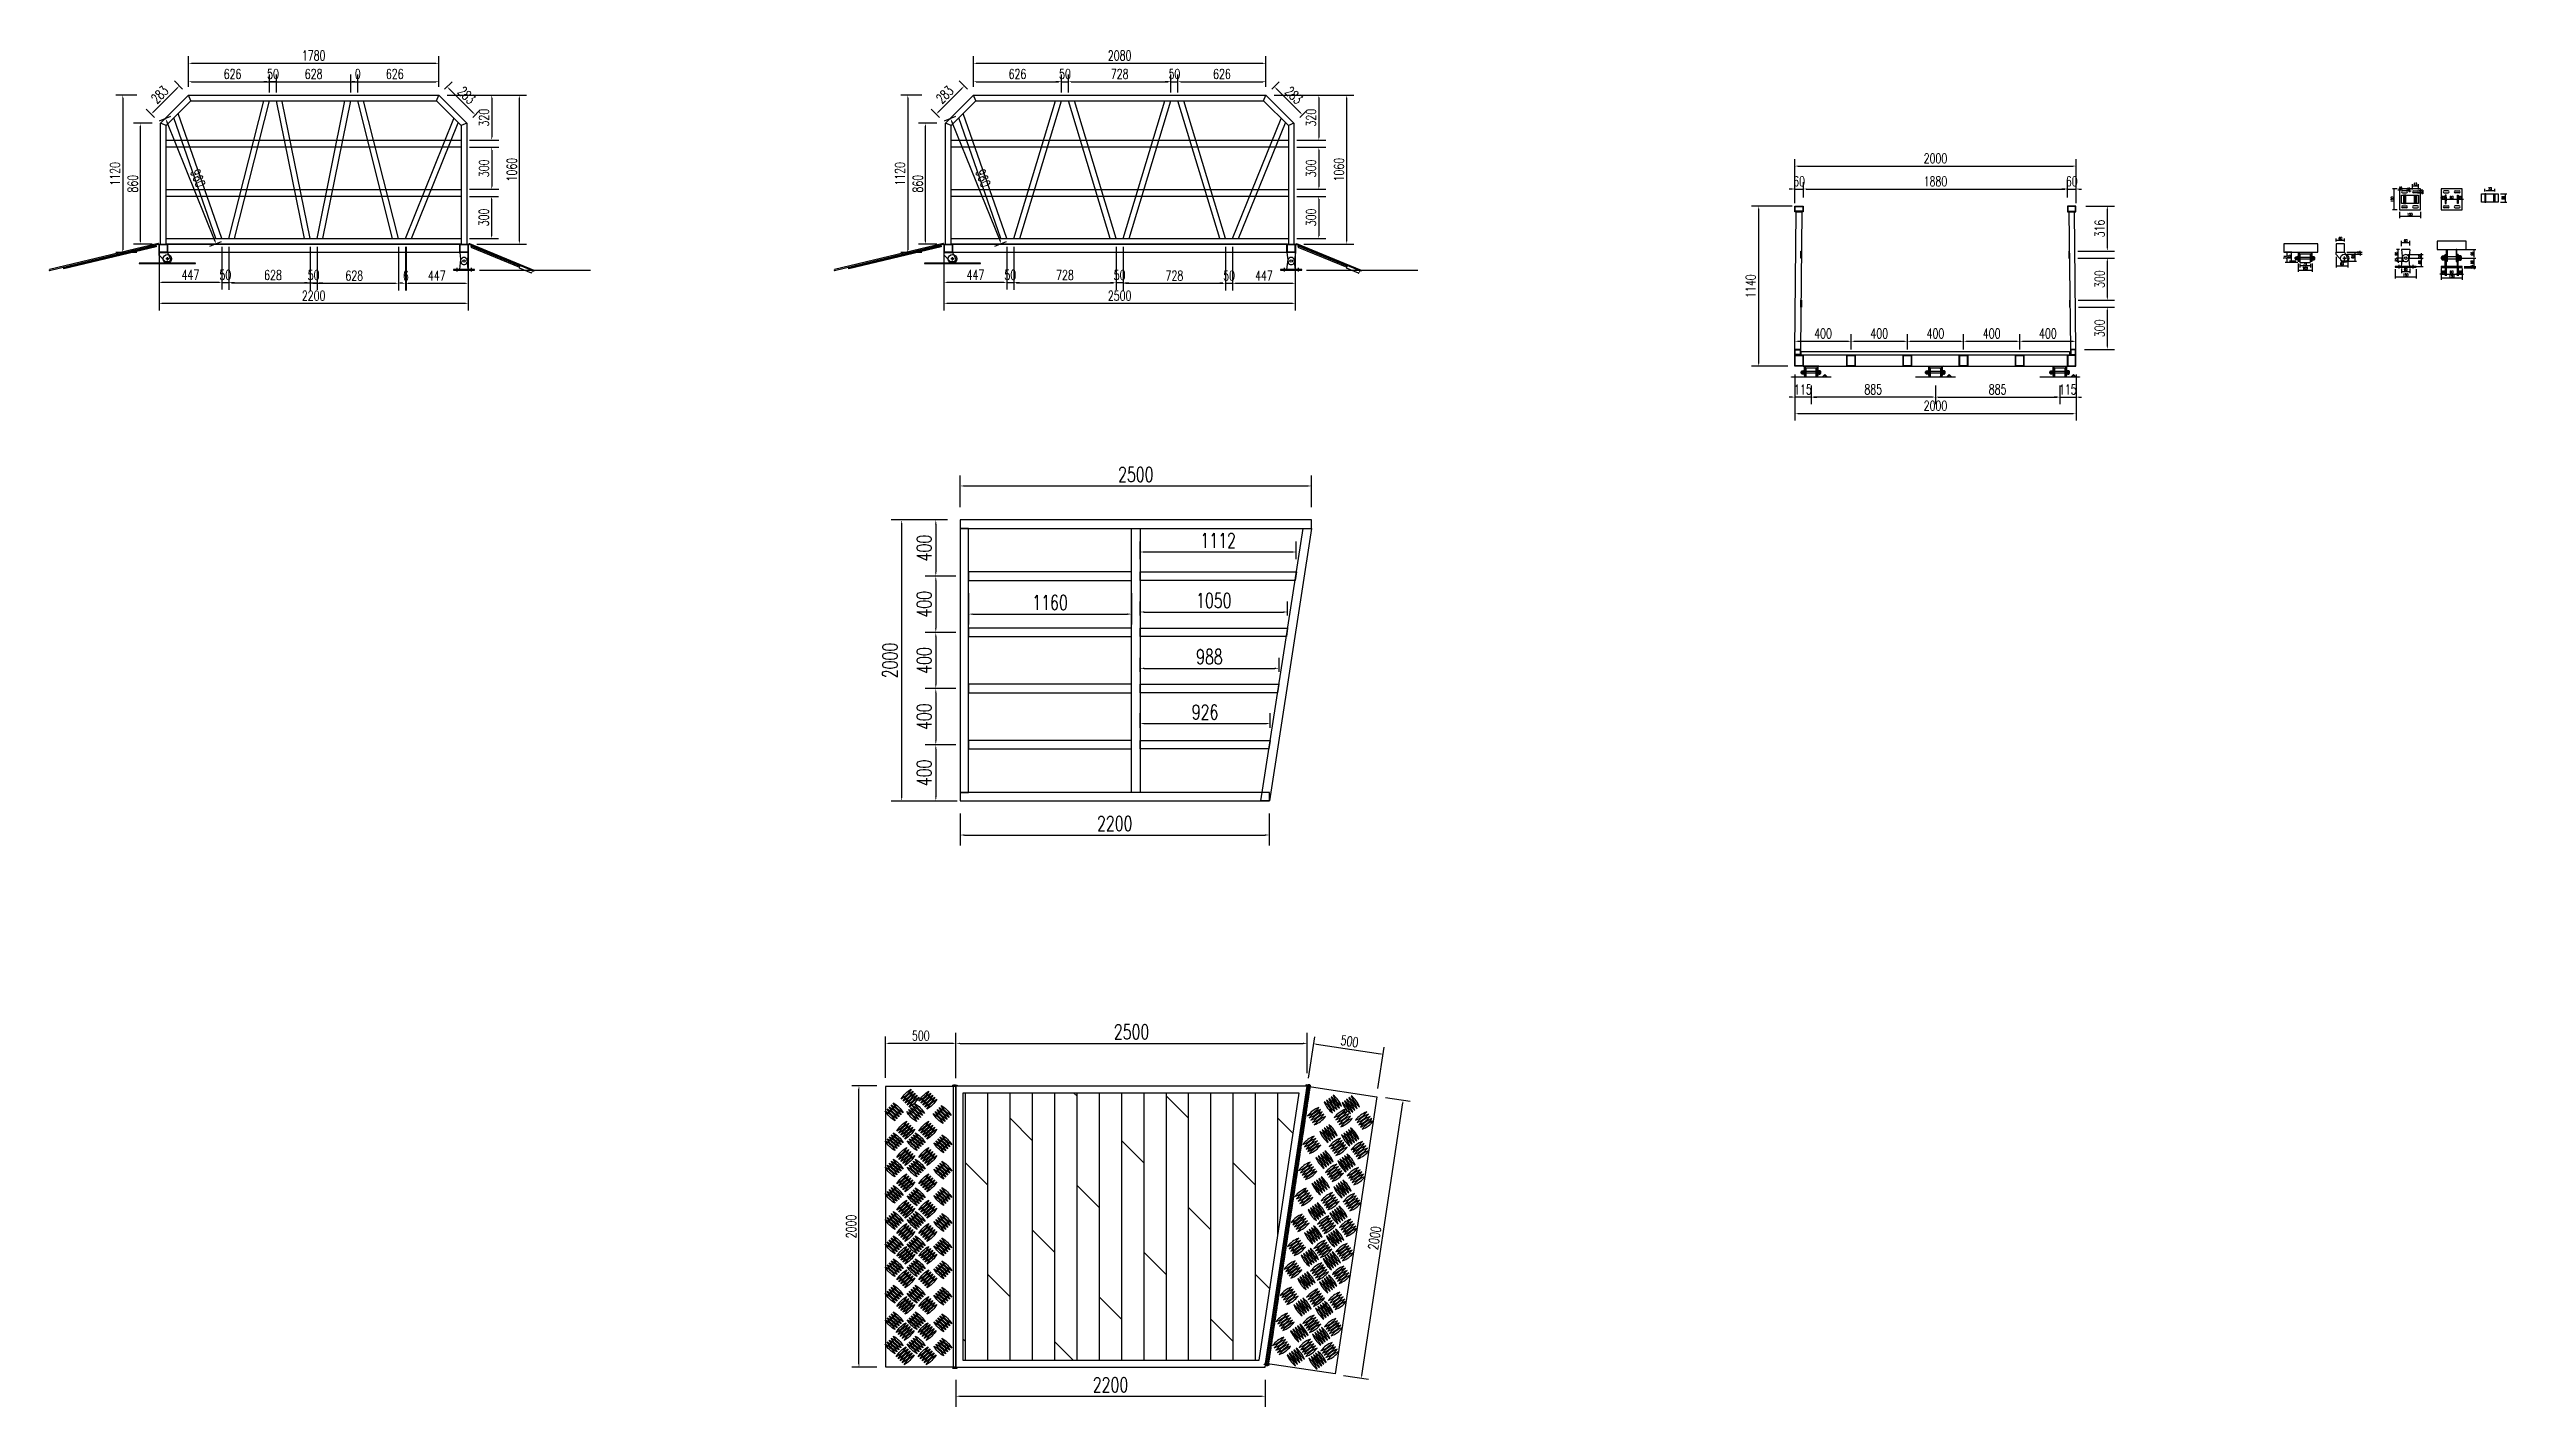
# Model space of a CAD drawing. Header units: millimetres. Extents: x -1491330 to -1355454, y 1413078 to 1531173.
# Drawn here: x -1491330 to -1473842, y 1446481 to 1456142 of the extents above; entities that cross this region are included whole.
import ezdxf

# ---------------------------------------------------------------- set-up
doc = ezdxf.new("R2010")
doc.units = ezdxf.units.MM
doc.header["$LTSCALE"] = 10
for name, pattern in [('ACAD_ISO03W100', [30, 12, -18]), ('CENTER2', [28.575, 19.05, -3.175, 3.175, -3.175]), ('DASHED2', [0.375, 0.25, -0.125])]:
    doc.linetypes.add(name, pattern=pattern)
doc.layers.get('0').update_dxf_attribs({"linetype": 'CONTINUOUS'})
doc.layers.get('DEFPOINTS').update_dxf_attribs({"linetype": 'CONTINUOUS'})
for name, color, linetype in [('00-HATCH(填充)', 250, 'CONTINUOUS'), ('W-bridge approach引桥', 4, 'CONTINUOUS'), ('W-MOUNTING固定方式', 5, 'CONTINUOUS'), ('W-STEEL_FRAME钢架', 3, 'CONTINUOUS'), ('W-STEEL_KEEL钢龙骨', 5, 'CONTINUOUS'), ('W-WOOD_FLOOR木地板', 30, 'CONTINUOUS'), ('铝架', 3, 'CONTINUOUS')]:
    doc.layers.add(name, color=color, linetype=linetype)
doc.styles.add('STANDARD_T3', font='simplex.shx', dxfattribs={"width": 0.7, "bigfont": 'gbcbig.shx'})
doc.dimstyles.new('W&&20', dxfattribs={"dimtxt": 70, "dimasz": 20, "dimexe": 50, "dimexo": 60, "dimgap": 20, "dimtad": 1, "dimdec": 0, "dimzin": 0, "dimdsep": 46, "dimtxsty": 'STANDARD_T3', "dimcen": 0.09, "dimclrd": 1, "dimclre": 1, "dimclrt": 7, "dimazin": 2, "dimtfac": 1, "dimtdec": 0, "dimtix": 1, "dimtmove": 2, "dimatfit": 3, "dimfxl": 0, "dimtolj": 1, "dimtzin": 0, "dimarcsym": 0})
doc.dimstyles.new('W&&30', dxfattribs={"dimtxt": 105, "dimasz": 30, "dimexe": 75, "dimexo": 90, "dimgap": 30, "dimtad": 1, "dimdec": 0, "dimzin": 0, "dimdsep": 46, "dimtxsty": 'STANDARD_T3', "dimcen": 0.09, "dimclrd": 1, "dimclre": 1, "dimclrt": 7, "dimazin": 2, "dimtfac": 1, "dimtdec": 0, "dimtix": 1, "dimtmove": 2, "dimatfit": 3, "dimfxl": 0, "dimtolj": 1, "dimtzin": 0, "dimarcsym": 0})
doc.dimstyles.new('W&&5', dxfattribs={"dimtxt": 17.5, "dimasz": 5, "dimexe": 12.5, "dimexo": 15, "dimgap": 5, "dimtad": 1, "dimdec": 0, "dimzin": 0, "dimdsep": 46, "dimtxsty": 'STANDARD_T3', "dimcen": 0.09, "dimclrd": 1, "dimclre": 1, "dimclrt": 7, "dimazin": 2, "dimtfac": 1, "dimtdec": 0, "dimtix": 1, "dimtmove": 2, "dimatfit": 3, "dimfxl": 0, "dimtolj": 1, "dimtzin": 0, "dimarcsym": 0})

msp = doc.modelspace()

# ---------------------------------------------------------------- blocks, each defined once
blk = doc.blocks.new('*D162')
at = {"layer": 'DEFPOINTS', "color": 0, "transparency": 16777216}
for p in [(-1476955, 1454656), (-1476685, 1454656), (-1476952, 1454356)]:
    blk.add_point(p, dxfattribs=at)
at = {"layer": 'W-STEEL_FRAME钢架', "color": 1, "lineweight": -2, "transparency": 16777216}
for p, q in [((-1476895, 1454656), (-1476635, 1454656)), ((-1476685, 1454376), (-1476685, 1454636)), ((-1476892, 1454356), (-1476635, 1454356))]:
    blk.add_line(p, q, dxfattribs=at)
at = {"layer": 'W-STEEL_FRAME钢架', "color": 1, "transparency": 16777216}
for points in [[(-1476689, 1454636), (-1476682, 1454636), (-1476685, 1454656)], [(-1476689, 1454376), (-1476682, 1454376), (-1476685, 1454356)]]:
    blk.add_solid(points, dxfattribs=at)
at = {"layer": 'W-STEEL_FRAME钢架', "color": 7, "transparency": 16777216, "insert": (-1476740, 1454506), "char_height": 70, "attachment_point": 5, "rotation": 90, "style": 'STANDARD_T3'}
blk.add_mtext('\\A1;300', dxfattribs=at)
blk = doc.blocks.new('*D163')
at = {"layer": 'DEFPOINTS', "color": 0, "transparency": 16777216}
for p in [(-1476899, 1455026), (-1476685, 1455026), (-1476955, 1454706)]:
    blk.add_point(p, dxfattribs=at)
at = {"layer": 'W-STEEL_FRAME钢架', "color": 1, "lineweight": -2, "transparency": 16777216}
for p, q in [((-1476839, 1455026), (-1476635, 1455026)), ((-1476685, 1454726), (-1476685, 1455006)), ((-1476895, 1454706), (-1476635, 1454706))]:
    blk.add_line(p, q, dxfattribs=at)
at = {"layer": 'W-STEEL_FRAME钢架', "color": 1, "transparency": 16777216}
for points in [[(-1476689, 1455006), (-1476682, 1455006), (-1476685, 1455026)], [(-1476689, 1454726), (-1476682, 1454726), (-1476685, 1454706)]]:
    blk.add_solid(points, dxfattribs=at)
at = {"layer": 'W-STEEL_FRAME钢架', "color": 7, "transparency": 16777216, "insert": (-1476740, 1454866), "char_height": 70, "attachment_point": 5, "rotation": 90, "style": 'STANDARD_T3'}
blk.add_mtext('\\A1;316', dxfattribs=at)
blk = doc.blocks.new('*D164')
at = {"layer": 'DEFPOINTS', "color": 0, "transparency": 16777216}
for p in [(-1478908, 1454006), (-1478508, 1454064), (-1478508, 1453946)]:
    blk.add_point(p, dxfattribs=at)
at = {"layer": 'W-STEEL_FRAME钢架', "color": 1, "lineweight": -2, "transparency": 16777216}
for p, q in [((-1478908, 1454066), (-1478908, 1454114)), ((-1478508, 1454006), (-1478508, 1454114)), ((-1478888, 1454064), (-1478528, 1454064))]:
    blk.add_line(p, q, dxfattribs=at)
at = {"layer": 'W-STEEL_FRAME钢架', "color": 1, "transparency": 16777216}
for points in [[(-1478888, 1454067), (-1478888, 1454060), (-1478908, 1454064)], [(-1478528, 1454067), (-1478528, 1454060), (-1478508, 1454064)]]:
    blk.add_solid(points, dxfattribs=at)
at = {"layer": 'W-STEEL_FRAME钢架', "color": 7, "transparency": 16777216, "insert": (-1478708, 1454119), "char_height": 70, "attachment_point": 5, "style": 'STANDARD_T3'}
blk.add_mtext('\\A1;400', dxfattribs=at)
blk = doc.blocks.new('*D165')
at = {"layer": 'DEFPOINTS', "color": 0, "transparency": 16777216}
for p in [(-1476951, 1454306), (-1476685, 1454306), (-1476908, 1454006)]:
    blk.add_point(p, dxfattribs=at)
at = {"layer": 'W-STEEL_FRAME钢架', "color": 1, "lineweight": -2, "transparency": 16777216}
for p, q in [((-1476891, 1454306), (-1476635, 1454306)), ((-1476685, 1454026), (-1476685, 1454286)), ((-1476848, 1454006), (-1476635, 1454006))]:
    blk.add_line(p, q, dxfattribs=at)
at = {"layer": 'W-STEEL_FRAME钢架', "color": 1, "transparency": 16777216}
for points in [[(-1476689, 1454286), (-1476682, 1454286), (-1476685, 1454306)], [(-1476689, 1454026), (-1476682, 1454026), (-1476685, 1454006)]]:
    blk.add_solid(points, dxfattribs=at)
at = {"layer": 'W-STEEL_FRAME钢架', "color": 7, "transparency": 16777216, "insert": (-1476740, 1454156), "char_height": 70, "attachment_point": 5, "rotation": 90, "style": 'STANDARD_T3'}
blk.add_mtext('\\A1;300', dxfattribs=at)
blk = doc.blocks.new('*D166')
at = {"layer": 'DEFPOINTS', "color": 0, "transparency": 16777216}
for p in [(-1478868, 1455026), (-1479168, 1453886), (-1478898, 1453886)]:
    blk.add_point(p, dxfattribs=at)
at = {"layer": 'W-STEEL_FRAME钢架', "color": 1, "lineweight": -2, "transparency": 16777216}
for p, q in [((-1478928, 1455026), (-1479218, 1455026)), ((-1479168, 1455006), (-1479168, 1453906)), ((-1478958, 1453886), (-1479218, 1453886))]:
    blk.add_line(p, q, dxfattribs=at)
at = {"layer": 'W-STEEL_FRAME钢架', "color": 1, "transparency": 16777216}
for points in [[(-1479171, 1455006), (-1479165, 1455006), (-1479168, 1455026)], [(-1479171, 1453906), (-1479165, 1453906), (-1479168, 1453886)]]:
    blk.add_solid(points, dxfattribs=at)
at = {"layer": 'W-STEEL_FRAME钢架', "color": 7, "transparency": 16777216, "insert": (-1479223, 1454456), "char_height": 70, "attachment_point": 5, "rotation": 90, "style": 'STANDARD_T3'}
blk.add_mtext('\\A1;1140', dxfattribs=at)
blk = doc.blocks.new('*D167')
at = {"layer": 'DEFPOINTS', "color": 0, "transparency": 16777216}
for p in [(-1476968, 1455147), (-1478848, 1455026), (-1476968, 1455026)]:
    blk.add_point(p, dxfattribs=at)
at = {"layer": 'W-STEEL_FRAME钢架', "color": 1, "lineweight": -2, "transparency": 16777216}
for p, q in [((-1478848, 1455086), (-1478848, 1455197)), ((-1478828, 1455147), (-1476988, 1455147)), ((-1476968, 1455086), (-1476968, 1455197))]:
    blk.add_line(p, q, dxfattribs=at)
at = {"layer": 'W-STEEL_FRAME钢架', "color": 1, "transparency": 16777216}
for points in [[(-1478828, 1455151), (-1478828, 1455144), (-1478848, 1455147)], [(-1476988, 1455151), (-1476988, 1455144), (-1476968, 1455147)]]:
    blk.add_solid(points, dxfattribs=at)
at = {"layer": 'W-STEEL_FRAME钢架', "color": 7, "transparency": 16777216, "insert": (-1477908, 1455202), "char_height": 70, "attachment_point": 5, "style": 'STANDARD_T3'}
blk.add_mtext('\\A1;1880', dxfattribs=at)
blk = doc.blocks.new('*D168')
at = {"layer": 'DEFPOINTS', "color": 0, "transparency": 16777216}
for p in [(-1476908, 1455310), (-1478908, 1454986), (-1476908, 1454986)]:
    blk.add_point(p, dxfattribs=at)
at = {"layer": 'W-STEEL_FRAME钢架', "color": 1, "lineweight": -2, "transparency": 16777216}
for p, q in [((-1478908, 1455046), (-1478908, 1455360)), ((-1476908, 1455046), (-1476908, 1455360)), ((-1478888, 1455310), (-1476928, 1455310))]:
    blk.add_line(p, q, dxfattribs=at)
at = {"layer": 'W-STEEL_FRAME钢架', "color": 1, "transparency": 16777216}
for points in [[(-1478888, 1455314), (-1478888, 1455307), (-1478908, 1455310)], [(-1476928, 1455314), (-1476928, 1455307), (-1476908, 1455310)]]:
    blk.add_solid(points, dxfattribs=at)
at = {"layer": 'W-STEEL_FRAME钢架', "color": 7, "transparency": 16777216, "insert": (-1477908, 1455365), "char_height": 70, "attachment_point": 5, "style": 'STANDARD_T3'}
blk.add_mtext('\\A1;2000', dxfattribs=at)
blk = doc.blocks.new('*D169')
at = {"layer": 'DEFPOINTS', "color": 0, "transparency": 16777216}
for p in [(-1478508, 1453946), (-1478108, 1454064), (-1478108, 1453946)]:
    blk.add_point(p, dxfattribs=at)
at = {"layer": 'W-STEEL_FRAME钢架', "color": 1, "lineweight": -2, "transparency": 16777216}
for p, q in [((-1478508, 1454006), (-1478508, 1454114)), ((-1478108, 1454006), (-1478108, 1454114)), ((-1478488, 1454064), (-1478128, 1454064))]:
    blk.add_line(p, q, dxfattribs=at)
at = {"layer": 'W-STEEL_FRAME钢架', "color": 1, "transparency": 16777216}
for points in [[(-1478488, 1454067), (-1478488, 1454060), (-1478508, 1454064)], [(-1478128, 1454067), (-1478128, 1454060), (-1478108, 1454064)]]:
    blk.add_solid(points, dxfattribs=at)
at = {"layer": 'W-STEEL_FRAME钢架', "color": 7, "transparency": 16777216, "insert": (-1478308, 1454119), "char_height": 70, "attachment_point": 5, "style": 'STANDARD_T3'}
blk.add_mtext('\\A1;400', dxfattribs=at)
blk = doc.blocks.new('*D214')
at = {"layer": 'DEFPOINTS', "color": 0, "transparency": 16777216}
for p in [(-1478848, 1455147), (-1478908, 1455026), (-1478848, 1455026)]:
    blk.add_point(p, dxfattribs=at)
at = {"layer": 'W-STEEL_FRAME钢架', "color": 1, "lineweight": -2, "transparency": 16777216}
for p, q in [((-1478928, 1455147), (-1478948, 1455147)), ((-1478908, 1455086), (-1478908, 1455197)), ((-1478908, 1455147), (-1478848, 1455147)), ((-1478848, 1455086), (-1478848, 1455197)), ((-1478828, 1455147), (-1478808, 1455147))]:
    blk.add_line(p, q, dxfattribs=at)
at = {"layer": 'W-STEEL_FRAME钢架', "color": 1, "transparency": 16777216}
for points in [[(-1478928, 1455151), (-1478928, 1455144), (-1478908, 1455147)], [(-1478828, 1455151), (-1478828, 1455144), (-1478848, 1455147)]]:
    blk.add_solid(points, dxfattribs=at)
at = {"layer": 'W-STEEL_FRAME钢架', "color": 7, "transparency": 16777216, "insert": (-1478878, 1455202), "char_height": 70, "attachment_point": 5, "style": 'STANDARD_T3'}
blk.add_mtext('\\A1;60', dxfattribs=at)
blk = doc.blocks.new('*D215')
at = {"layer": 'DEFPOINTS', "color": 0, "transparency": 16777216}
for p in [(-1478908, 1453886), (-1476908, 1453886), (-1476908, 1453550)]:
    blk.add_point(p, dxfattribs=at)
at = {"layer": 'W-STEEL_FRAME钢架', "color": 1, "lineweight": -2, "transparency": 16777216}
for p, q in [((-1478908, 1453826), (-1478908, 1453500)), ((-1476908, 1453826), (-1476908, 1453500)), ((-1478888, 1453550), (-1476928, 1453550))]:
    blk.add_line(p, q, dxfattribs=at)
at = {"layer": 'W-STEEL_FRAME钢架', "color": 1, "transparency": 16777216}
for points in [[(-1478888, 1453553), (-1478888, 1453547), (-1478908, 1453550)], [(-1476928, 1453553), (-1476928, 1453547), (-1476908, 1453550)]]:
    blk.add_solid(points, dxfattribs=at)
at = {"layer": 'W-STEEL_FRAME钢架', "color": 7, "transparency": 16777216, "insert": (-1477908, 1453605), "char_height": 70, "attachment_point": 5, "style": 'STANDARD_T3'}
blk.add_mtext('\\A1;2000', dxfattribs=at)
blk = doc.blocks.new('*D203')
at = {"color": 1, "lineweight": -2, "transparency": 16777216}
for p, q in [((-1477908, 1453748), (-1477908, 1453616)), ((-1477023, 1453748), (-1477023, 1453616)), ((-1477888, 1453666), (-1477043, 1453666))]:
    blk.add_line(p, q, dxfattribs=at)
at = {"color": 1, "transparency": 16777216}
for points in [[(-1477888, 1453670), (-1477888, 1453663), (-1477908, 1453666)], [(-1477043, 1453670), (-1477043, 1453663), (-1477023, 1453666)]]:
    blk.add_solid(points, dxfattribs=at)
at = {"layer": 'DEFPOINTS', "color": 0, "transparency": 16777216}
for p in [(-1477908, 1453808), (-1477023, 1453808), (-1477023, 1453666)]:
    blk.add_point(p, dxfattribs=at)
at = {"color": 7, "transparency": 16777216, "insert": (-1477466, 1453721), "char_height": 70, "attachment_point": 5, "style": 'STANDARD_T3'}
blk.add_mtext('\\A1;885', dxfattribs=at)
blk = doc.blocks.new('*D204')
at = {"color": 1, "lineweight": -2, "transparency": 16777216}
for p, q in [((-1477023, 1453748), (-1477023, 1453616)), ((-1476908, 1453826), (-1476908, 1453616)), ((-1477043, 1453666), (-1477063, 1453666)), ((-1477023, 1453666), (-1476908, 1453666)), ((-1476888, 1453666), (-1476868, 1453666))]:
    blk.add_line(p, q, dxfattribs=at)
at = {"color": 1, "transparency": 16777216}
for points in [[(-1477043, 1453670), (-1477043, 1453663), (-1477023, 1453666)], [(-1476888, 1453670), (-1476888, 1453663), (-1476908, 1453666)]]:
    blk.add_solid(points, dxfattribs=at)
at = {"layer": 'DEFPOINTS', "color": 0, "transparency": 16777216}
for p in [(-1477023, 1453808), (-1476908, 1453886), (-1476908, 1453666)]:
    blk.add_point(p, dxfattribs=at)
at = {"color": 7, "transparency": 16777216, "insert": (-1476966, 1453721), "char_height": 70, "attachment_point": 5, "style": 'STANDARD_T3'}
blk.add_mtext('\\A1;115', dxfattribs=at)
blk = doc.blocks.new('*D142')
at = {"layer": 'DEFPOINTS', "color": 0, "transparency": 16777216}
for p in [(-1478108, 1453946), (-1477708, 1454064), (-1477708, 1453946)]:
    blk.add_point(p, dxfattribs=at)
at = {"layer": 'W-STEEL_FRAME钢架', "color": 1, "lineweight": -2, "transparency": 16777216}
for p, q in [((-1478108, 1454006), (-1478108, 1454114)), ((-1477708, 1454006), (-1477708, 1454114)), ((-1478088, 1454064), (-1477728, 1454064))]:
    blk.add_line(p, q, dxfattribs=at)
at = {"layer": 'W-STEEL_FRAME钢架', "color": 1, "transparency": 16777216}
for points in [[(-1478088, 1454067), (-1478088, 1454060), (-1478108, 1454064)], [(-1477728, 1454067), (-1477728, 1454060), (-1477708, 1454064)]]:
    blk.add_solid(points, dxfattribs=at)
at = {"layer": 'W-STEEL_FRAME钢架', "color": 7, "transparency": 16777216, "insert": (-1477908, 1454119), "char_height": 70, "attachment_point": 5, "style": 'STANDARD_T3'}
blk.add_mtext('\\A1;400', dxfattribs=at)
blk = doc.blocks.new('*D205')
at = {"layer": 'DEFPOINTS', "color": 0, "transparency": 16777216}
for p in [(-1477308, 1453946), (-1476909, 1454064), (-1476909, 1454043)]:
    blk.add_point(p, dxfattribs=at)
at = {"layer": 'W-STEEL_FRAME钢架', "color": 1, "lineweight": -2, "transparency": 16777216}
for p, q in [((-1477308, 1454006), (-1477308, 1454114)), ((-1476909, 1454103), (-1476909, 1454114)), ((-1477288, 1454064), (-1476929, 1454064))]:
    blk.add_line(p, q, dxfattribs=at)
at = {"layer": 'W-STEEL_FRAME钢架', "color": 1, "transparency": 16777216}
for points in [[(-1477288, 1454067), (-1477288, 1454060), (-1477308, 1454064)], [(-1476929, 1454067), (-1476929, 1454060), (-1476909, 1454064)]]:
    blk.add_solid(points, dxfattribs=at)
at = {"layer": 'W-STEEL_FRAME钢架', "color": 7, "transparency": 16777216, "insert": (-1477108, 1454119), "char_height": 70, "attachment_point": 5, "style": 'STANDARD_T3'}
blk.add_mtext('\\A1;400', dxfattribs=at)
blk = doc.blocks.new('*U105')
at = {"color": 8, "linetype": 'Continuous'}
for p, q in [((-1, 2), (-3, 1)), ((0, 2), (0, -2)), ((-1, -2), (-3, -1))]:
    blk.add_line(p, q, dxfattribs=at)
at = {"color": 7, "linetype": 'Continuous'}
for p, q in [((24, 2), (0, 2)), ((0, 0), (26, 0)), ((24, 2), (24, 0)), ((26, -2), (26, 0)), ((0, -2), (26, -2))]:
    blk.add_line(p, q, dxfattribs=at)
for centre, radius, start, end in [((-4, 0), 3.7, 41.3178, 318.6822), ((-4, 0), 1.85, 41.3178, 318.6822), ((0, 4), 3.59, 221.3178, 270), ((0, -4), 3.59, 90, 138.6822), ((0, 4), 1.74, 221.3178, 270), ((0, -4), 1.74, 90, 138.6822)]:
    blk.add_arc(centre, radius, start, end, dxfattribs=at)
blk = doc.blocks.new('*U96')
for centre, start, end in [((175, 0), 164.0608, 195.9392), ((-175, 0), 344.0608, 15.9392)]:
    blk.add_arc(centre, 182, start, end)
blk = doc.blocks.new('*U97')
at = {"color": 0, "linetype": 'ByBlock', "lineweight": -2}
for p in [(0, 0), (20, 0), (40, 0), (60, 0), (80, 0)]:
    blk.add_blockref('*U96', p, dxfattribs=at)
blk = doc.blocks.new('*U98')
for centre, start, end in [((175, 0), 164.0608, 195.9392), ((-175, 0), 344.0608, 15.9392)]:
    blk.add_arc(centre, 182, start, end)
blk = doc.blocks.new('*U99')
at = {"color": 0, "linetype": 'ByBlock', "lineweight": -2}
for p in [(0, 0), (20, 0), (40, 0), (60, 0), (80, 0)]:
    blk.add_blockref('*U98', p, dxfattribs=at)
blk = doc.blocks.new('*U100')
for centre, start, end in [((175, 0), 164.0608, 195.9392), ((-175, 0), 344.0608, 15.9392)]:
    blk.add_arc(centre, 182, start, end)
blk = doc.blocks.new('*U101')
at = {"color": 0, "linetype": 'ByBlock', "lineweight": -2}
for p in [(0, 0), (20, 0), (40, 0), (60, 0), (80, 0)]:
    blk.add_blockref('*U100', p, dxfattribs=at)
blk = doc.blocks.new('*U102')
for centre, start, end in [((175, 0), 164.0608, 195.9392), ((-175, 0), 344.0608, 15.9392)]:
    blk.add_arc(centre, 182, start, end)
blk = doc.blocks.new('*U103')
at = {"color": 0, "linetype": 'ByBlock', "lineweight": -2}
for p in [(0, 0), (20, 0), (40, 0), (60, 0), (80, 0)]:
    blk.add_blockref('*U102', p, dxfattribs=at)
blk = doc.blocks.new('*D200')
at = {"layer": 'DEFPOINTS', "color": 0, "transparency": 16777216}
for p in [(-1485378, 1449067), (-1485378, 1448761), (-1484878, 1448760)]:
    blk.add_point(p, dxfattribs=at)
at = {"layer": 'W-bridge approach引桥', "color": 1, "lineweight": -2, "transparency": 16777216}
for p, q in [((-1485378, 1448821), (-1485378, 1449117)), ((-1484898, 1449067), (-1485358, 1449067)), ((-1484878, 1448820), (-1484878, 1449117))]:
    blk.add_line(p, q, dxfattribs=at)
at = {"layer": 'W-bridge approach引桥', "color": 1, "transparency": 16777216}
for points in [[(-1485358, 1449070), (-1485358, 1449063), (-1485378, 1449067)], [(-1484898, 1449070), (-1484898, 1449063), (-1484878, 1449067)]]:
    blk.add_solid(points, dxfattribs=at)
at = {"layer": 'W-bridge approach引桥', "color": 7, "transparency": 16777216, "insert": (-1485128, 1449122), "char_height": 70, "attachment_point": 5, "style": 'STANDARD_T3'}
blk.add_mtext('\\A1;500', dxfattribs=at)
blk = doc.blocks.new('*D141')
at = {"layer": 'DEFPOINTS', "color": 0, "transparency": 16777216}
for p in [(-1485568, 1448764), (-1485380, 1448764), (-1485380, 1446764)]:
    blk.add_point(p, dxfattribs=at)
at = {"layer": 'W-bridge approach引桥', "color": 1, "lineweight": -2, "transparency": 16777216}
for p, q in [((-1485440, 1448764), (-1485618, 1448764)), ((-1485568, 1446784), (-1485568, 1448744)), ((-1485440, 1446764), (-1485618, 1446764))]:
    blk.add_line(p, q, dxfattribs=at)
at = {"layer": 'W-bridge approach引桥', "color": 1, "transparency": 16777216}
for points in [[(-1485571, 1448744), (-1485564, 1448744), (-1485568, 1448764)], [(-1485571, 1446784), (-1485564, 1446784), (-1485568, 1446764)]]:
    blk.add_solid(points, dxfattribs=at)
at = {"layer": 'W-bridge approach引桥', "color": 7, "transparency": 16777216, "insert": (-1485623, 1447764), "char_height": 70, "attachment_point": 5, "rotation": 90, "style": 'STANDARD_T3'}
blk.add_mtext('\\A1;2000', dxfattribs=at)
blk = doc.blocks.new('*D202')
at = {"layer": 'DEFPOINTS', "color": 0, "transparency": 16777216}
for p in [(-1478793, 1453808), (-1477908, 1453808), (-1478793, 1453666)]:
    blk.add_point(p, dxfattribs=at)
at = {"layer": 'W-bridge approach引桥', "color": 1, "lineweight": -2, "transparency": 16777216}
for p, q in [((-1478793, 1453748), (-1478793, 1453616)), ((-1477908, 1453748), (-1477908, 1453616)), ((-1477928, 1453666), (-1478773, 1453666))]:
    blk.add_line(p, q, dxfattribs=at)
at = {"layer": 'W-bridge approach引桥', "color": 1, "transparency": 16777216}
for points in [[(-1478773, 1453670), (-1478773, 1453663), (-1478793, 1453666)], [(-1477928, 1453670), (-1477928, 1453663), (-1477908, 1453666)]]:
    blk.add_solid(points, dxfattribs=at)
at = {"layer": 'W-bridge approach引桥', "color": 7, "transparency": 16777216, "insert": (-1478351, 1453721), "char_height": 70, "attachment_point": 5, "style": 'STANDARD_T3'}
blk.add_mtext('\\A1;885', dxfattribs=at)
blk = doc.blocks.new('*D125')
at = {"layer": 'DEFPOINTS', "color": 0, "transparency": 16777216}
for p in [(-1478908, 1453886), (-1478793, 1453808), (-1478908, 1453666)]:
    blk.add_point(p, dxfattribs=at)
at = {"layer": 'W-bridge approach引桥', "color": 1, "lineweight": -2, "transparency": 16777216}
for p, q in [((-1478908, 1453826), (-1478908, 1453616)), ((-1478793, 1453748), (-1478793, 1453616)), ((-1478928, 1453666), (-1478948, 1453666)), ((-1478793, 1453666), (-1478908, 1453666)), ((-1478773, 1453666), (-1478753, 1453666))]:
    blk.add_line(p, q, dxfattribs=at)
at = {"layer": 'W-bridge approach引桥', "color": 1, "transparency": 16777216}
for points in [[(-1478928, 1453670), (-1478928, 1453663), (-1478908, 1453666)], [(-1478773, 1453670), (-1478773, 1453663), (-1478793, 1453666)]]:
    blk.add_solid(points, dxfattribs=at)
at = {"layer": 'W-bridge approach引桥', "color": 7, "transparency": 16777216, "insert": (-1478851, 1453721), "char_height": 70, "attachment_point": 5, "style": 'STANDARD_T3'}
blk.add_mtext('\\A1;115', dxfattribs=at)
blk = doc.blocks.new('*D126')
at = {"color": 1, "lineweight": -2, "transparency": 16777216}
for p, q in [((-1473888, 1455114), (-1473842, 1455114)), ((-1473888, 1455054), (-1473842, 1455054)), ((-1473855, 1455109), (-1473855, 1455059))]:
    blk.add_line(p, q, dxfattribs=at)
at = {"color": 1, "transparency": 16777216}
for points in [[(-1473856, 1455109), (-1473854, 1455109), (-1473855, 1455114)], [(-1473856, 1455059), (-1473854, 1455059), (-1473855, 1455054)]]:
    blk.add_solid(points, dxfattribs=at)
at = {"layer": 'DEFPOINTS', "color": 0, "transparency": 16777216}
for p in [(-1473903, 1455114), (-1473903, 1455054), (-1473855, 1455054)]:
    blk.add_point(p, dxfattribs=at)
at = {"color": 7, "transparency": 16777216, "insert": (-1473869, 1455084), "char_height": 17.5, "attachment_point": 5, "rotation": 90, "style": 'STANDARD_T3'}
blk.add_mtext('\\A1;60', dxfattribs=at)
blk = doc.blocks.new('gangban')
at = {"layer": 'W-MOUNTING固定方式'}
for p, q in [((-1499901, 1203880), (-1499930, 1203880)), ((-1499930, 1203866), (-1499901, 1203866)), ((-1499852, 1203880), (-1499823, 1203880)), ((-1499823, 1203866), (-1499852, 1203866)), ((-1499930, 1203773), (-1499901, 1203773)), ((-1499901, 1203759), (-1499930, 1203759)), ((-1499823, 1203773), (-1499852, 1203773)), ((-1499852, 1203759), (-1499823, 1203759))]:
    blk.add_line(p, q, dxfattribs=at)
blk.add_lwpolyline([(-1499951, 1203745), (-1499801, 1203745), (-1499801, 1203895), (-1499951, 1203895)], close=True, dxfattribs=at)
for centre, start, end in [((-1499930, 1203873), 90, 270), ((-1499901, 1203873), 270, 90), ((-1499852, 1203873), 90, 270), ((-1499823, 1203873), 270, 90), ((-1499930, 1203766), 90, 270), ((-1499901, 1203766), 270, 90), ((-1499852, 1203766), 90, 270), ((-1499823, 1203766), 270, 90)]:
    blk.add_arc(centre, 7, start, end, dxfattribs=at)
blk = doc.blocks.new('*D127')
at = {"color": 1, "lineweight": -2, "transparency": 16777216}
for p, q in [((-1474607, 1454984), (-1474607, 1454940)), ((-1474457, 1454984), (-1474457, 1454940)), ((-1474602, 1454953), (-1474462, 1454953))]:
    blk.add_line(p, q, dxfattribs=at)
at = {"color": 1, "transparency": 16777216}
for points in [[(-1474602, 1454954), (-1474602, 1454952), (-1474607, 1454953)], [(-1474462, 1454954), (-1474462, 1454952), (-1474457, 1454953)]]:
    blk.add_solid(points, dxfattribs=at)
at = {"layer": 'DEFPOINTS', "color": 0, "transparency": 16777216}
for p in [(-1474607, 1454999, 0), (-1474457, 1454999, 0), (-1474457, 1454953)]:
    blk.add_point(p, dxfattribs=at)
at = {"color": 7, "transparency": 16777216, "insert": (-1474532, 1454967), "char_height": 17.5, "attachment_point": 5, "style": 'STANDARD_T3'}
blk.add_mtext('\\A1;150', dxfattribs=at)
blk = doc.blocks.new('*D128')
at = {"color": 1, "lineweight": -2, "transparency": 16777216}
for p, q in [((-1474622, 1455149), (-1474657, 1455149)), ((-1474644, 1455004), (-1474644, 1455144)), ((-1474622, 1454999), (-1474657, 1454999))]:
    blk.add_line(p, q, dxfattribs=at)
at = {"color": 1, "transparency": 16777216}
for points in [[(-1474645, 1455144), (-1474643, 1455144), (-1474644, 1455149)], [(-1474645, 1455004), (-1474643, 1455004), (-1474644, 1454999)]]:
    blk.add_solid(points, dxfattribs=at)
at = {"layer": 'DEFPOINTS', "color": 0, "transparency": 16777216}
for p in [(-1474644, 1455149), (-1474607, 1455149, 0), (-1474607, 1454999, 0)]:
    blk.add_point(p, dxfattribs=at)
at = {"color": 7, "transparency": 16777216, "insert": (-1474658, 1455074), "char_height": 17.5, "attachment_point": 5, "rotation": 90, "style": 'STANDARD_T3'}
blk.add_mtext('\\A1;150', dxfattribs=at)
blk = doc.blocks.new('*D192')
at = {"color": 1, "lineweight": -2, "transparency": 16777216}
for p, q in [((-1474556, 1455149), (-1474523, 1455149)), ((-1474535, 1455154), (-1474535, 1455159)), ((-1474535, 1455135), (-1474535, 1455149)), ((-1474556, 1455135), (-1474523, 1455135)), ((-1474535, 1455130), (-1474535, 1455125))]:
    blk.add_line(p, q, dxfattribs=at)
at = {"color": 1, "transparency": 16777216}
for points in [[(-1474536, 1455154), (-1474534, 1455154), (-1474535, 1455149)], [(-1474536, 1455130), (-1474534, 1455130), (-1474535, 1455135)]]:
    blk.add_solid(points, dxfattribs=at)
at = {"layer": 'DEFPOINTS', "color": 0, "transparency": 16777216}
for p in [(-1474571, 1455149, 0), (-1474535, 1455149), (-1474571, 1455135, 0)]:
    blk.add_point(p, dxfattribs=at)
at = {"color": 7, "transparency": 16777216, "insert": (-1474549, 1455142), "char_height": 17.5, "attachment_point": 5, "rotation": 90, "style": 'STANDARD_T3'}
blk.add_mtext('\\A1;15', dxfattribs=at)
blk = doc.blocks.new('*D193')
at = {"color": 1, "lineweight": -2, "transparency": 16777216}
for p, q in [((-1474607, 1455143), (-1474607, 1455152)), ((-1474592, 1455143), (-1474592, 1455152)), ((-1474612, 1455140), (-1474617, 1455140)), ((-1474592, 1455140), (-1474607, 1455140)), ((-1474587, 1455140), (-1474582, 1455140))]:
    blk.add_line(p, q, dxfattribs=at)
at = {"color": 1, "transparency": 16777216}
for points in [[(-1474612, 1455141), (-1474612, 1455139), (-1474607, 1455140)], [(-1474587, 1455141), (-1474587, 1455139), (-1474592, 1455140)]]:
    blk.add_solid(points, dxfattribs=at)
at = {"layer": 'DEFPOINTS', "color": 0, "transparency": 16777216}
for p in [(-1474607, 1455140), (-1474607, 1455128, 0), (-1474592, 1455128, 0)]:
    blk.add_point(p, dxfattribs=at)
at = {"color": 7, "transparency": 16777216, "insert": (-1474599, 1455154), "char_height": 17.5, "attachment_point": 5, "style": 'STANDARD_T3'}
blk.add_mtext('\\A1;15', dxfattribs=at)
blk = doc.blocks.new('*D194')
at = {"color": 1, "lineweight": -2, "transparency": 16777216}
for p, q in [((-1474445, 1455140), (-1474445, 1455145)), ((-1474478, 1455135), (-1474433, 1455135)), ((-1474478, 1455121), (-1474433, 1455121)), ((-1474445, 1455135), (-1474445, 1455121)), ((-1474445, 1455116), (-1474445, 1455111))]:
    blk.add_line(p, q, dxfattribs=at)
at = {"color": 1, "transparency": 16777216}
for points in [[(-1474446, 1455140), (-1474445, 1455140), (-1474445, 1455135)], [(-1474446, 1455116), (-1474445, 1455116), (-1474445, 1455121)]]:
    blk.add_solid(points, dxfattribs=at)
at = {"layer": 'DEFPOINTS', "color": 0, "transparency": 16777216}
for p in [(-1474493, 1455135, 0), (-1474493, 1455121, 0), (-1474445, 1455121)]:
    blk.add_point(p, dxfattribs=at)
at = {"color": 7, "transparency": 16777216, "insert": (-1474459, 1455128), "char_height": 17.5, "attachment_point": 5, "rotation": 90, "style": 'STANDARD_T3'}
blk.add_mtext('\\A1;14', dxfattribs=at)
blk = doc.blocks.new('*D195')
at = {"color": 1, "lineweight": -2, "transparency": 16777216}
for p, q in [((-1474514, 1455143), (-1474514, 1455181)), ((-1474476, 1455168), (-1474509, 1455168)), ((-1474471, 1455143), (-1474471, 1455181))]:
    blk.add_line(p, q, dxfattribs=at)
at = {"color": 1, "transparency": 16777216}
for points in [[(-1474509, 1455169), (-1474509, 1455168), (-1474514, 1455168)], [(-1474476, 1455169), (-1474476, 1455168), (-1474471, 1455168)]]:
    blk.add_solid(points, dxfattribs=at)
at = {"layer": 'DEFPOINTS', "color": 0, "transparency": 16777216}
for p in [(-1474514, 1455168), (-1474514, 1455128, 0), (-1474471, 1455128, 0)]:
    blk.add_point(p, dxfattribs=at)
at = {"color": 7, "transparency": 16777216, "insert": (-1474493, 1455182), "char_height": 17.5, "attachment_point": 5, "style": 'STANDARD_T3'}
blk.add_mtext('\\A1;43', dxfattribs=at)
blk = doc.blocks.new('*D129')
at = {"color": 1, "lineweight": -2, "transparency": 16777216}
for p, q in [((-1474592, 1454741), (-1474592, 1454779)), ((-1474587, 1454766), (-1474537, 1454766)), ((-1474532, 1454746), (-1474532, 1454779))]:
    blk.add_line(p, q, dxfattribs=at)
at = {"color": 1, "transparency": 16777216}
for points in [[(-1474587, 1454767), (-1474587, 1454765), (-1474592, 1454766)], [(-1474537, 1454767), (-1474537, 1454765), (-1474532, 1454766)]]:
    blk.add_solid(points, dxfattribs=at)
at = {"layer": 'DEFPOINTS', "color": 0, "transparency": 16777216}
for p in [(-1474592, 1454726), (-1474532, 1454766), (-1474532, 1454731)]:
    blk.add_point(p, dxfattribs=at)
at = {"color": 7, "transparency": 16777216, "insert": (-1474562, 1454780), "char_height": 17.5, "attachment_point": 5, "style": 'STANDARD_T3'}
blk.add_mtext('\\A1;60', dxfattribs=at)
blk = doc.blocks.new('*D130')
at = {"color": 1, "lineweight": -2, "transparency": 16777216}
for p, q in [((-1474607, 1454716), (-1474628, 1454716)), ((-1474577, 1454656), (-1474628, 1454656)), ((-1474615, 1454661), (-1474615, 1454711))]:
    blk.add_line(p, q, dxfattribs=at)
at = {"color": 1, "transparency": 16777216}
for points in [[(-1474616, 1454711), (-1474614, 1454711), (-1474615, 1454716)], [(-1474616, 1454661), (-1474614, 1454661), (-1474615, 1454656)]]:
    blk.add_solid(points, dxfattribs=at)
at = {"layer": 'DEFPOINTS', "color": 0, "transparency": 16777216}
for p in [(-1474615, 1454716), (-1474592, 1454716), (-1474562, 1454656)]:
    blk.add_point(p, dxfattribs=at)
at = {"color": 7, "transparency": 16777216, "insert": (-1474629, 1454686), "char_height": 17.5, "attachment_point": 5, "rotation": 90, "style": 'STANDARD_T3'}
blk.add_mtext('\\A1;60', dxfattribs=at)
blk = doc.blocks.new('*D131')
at = {"color": 1, "lineweight": -2, "transparency": 16777216}
for p, q in [((-1474577, 1454656), (-1474628, 1454656)), ((-1474577, 1454631), (-1474628, 1454631)), ((-1474615, 1454661), (-1474615, 1454666)), ((-1474615, 1454631), (-1474615, 1454656)), ((-1474615, 1454626), (-1474615, 1454621))]:
    blk.add_line(p, q, dxfattribs=at)
at = {"color": 1, "transparency": 16777216}
for points in [[(-1474616, 1454661), (-1474614, 1454661), (-1474615, 1454656)], [(-1474616, 1454626), (-1474614, 1454626), (-1474615, 1454631)]]:
    blk.add_solid(points, dxfattribs=at)
at = {"layer": 'DEFPOINTS', "color": 0, "transparency": 16777216}
for p in [(-1474615, 1454656), (-1474562, 1454656), (-1474562, 1454631)]:
    blk.add_point(p, dxfattribs=at)
at = {"color": 7, "transparency": 16777216, "insert": (-1474629, 1454643), "char_height": 17.5, "attachment_point": 5, "rotation": 90, "style": 'STANDARD_T3'}
blk.add_mtext('\\A1;25', dxfattribs=at)
blk = doc.blocks.new('*D132')
at = {"color": 1, "lineweight": -2, "transparency": 16777216}
for p, q in [((-1474547, 1454681), (-1474437, 1454681)), ((-1474547, 1454656), (-1474437, 1454656)), ((-1474450, 1454686), (-1474450, 1454691)), ((-1474450, 1454656), (-1474450, 1454681)), ((-1474450, 1454651), (-1474450, 1454646))]:
    blk.add_line(p, q, dxfattribs=at)
at = {"color": 1, "transparency": 16777216}
for points in [[(-1474451, 1454686), (-1474449, 1454686), (-1474450, 1454681)], [(-1474451, 1454651), (-1474449, 1454651), (-1474450, 1454656)]]:
    blk.add_solid(points, dxfattribs=at)
at = {"layer": 'DEFPOINTS', "color": 0, "transparency": 16777216}
for p in [(-1474562, 1454681), (-1474562, 1454656), (-1474450, 1454681)]:
    blk.add_point(p, dxfattribs=at)
at = {"color": 7, "transparency": 16777216, "insert": (-1474463, 1454668), "char_height": 17.5, "attachment_point": 5, "rotation": 90, "style": 'STANDARD_T3'}
blk.add_mtext('\\A1;25', dxfattribs=at)
blk = doc.blocks.new('*D133')
at = {"color": 1, "lineweight": -2, "transparency": 16777216}
for p, q in [((-1474507, 1454656), (-1474437, 1454656)), ((-1474450, 1454601), (-1474450, 1454651)), ((-1474507, 1454596), (-1474437, 1454596))]:
    blk.add_line(p, q, dxfattribs=at)
at = {"color": 1, "transparency": 16777216}
for points in [[(-1474451, 1454651), (-1474449, 1454651), (-1474450, 1454656)], [(-1474451, 1454601), (-1474449, 1454601), (-1474450, 1454596)]]:
    blk.add_solid(points, dxfattribs=at)
at = {"layer": 'DEFPOINTS', "color": 0, "transparency": 16777216}
for p in [(-1474522, 1454656), (-1474450, 1454656), (-1474522, 1454596)]:
    blk.add_point(p, dxfattribs=at)
at = {"color": 7, "transparency": 16777216, "insert": (-1474463, 1454626), "char_height": 17.5, "attachment_point": 5, "rotation": 90, "style": 'STANDARD_T3'}
blk.add_mtext('\\A1;60', dxfattribs=at)
blk = doc.blocks.new('*D134')
at = {"color": 1, "lineweight": -2, "transparency": 16777216}
for p, q in [((-1474592, 1454581), (-1474592, 1454548)), ((-1474587, 1454560), (-1474537, 1454560)), ((-1474532, 1454581), (-1474532, 1454548))]:
    blk.add_line(p, q, dxfattribs=at)
at = {"color": 1, "transparency": 16777216}
for points in [[(-1474587, 1454561), (-1474587, 1454559), (-1474592, 1454560)], [(-1474537, 1454561), (-1474537, 1454559), (-1474532, 1454560)]]:
    blk.add_solid(points, dxfattribs=at)
at = {"layer": 'DEFPOINTS', "color": 0, "transparency": 16777216}
for p in [(-1474592, 1454596), (-1474532, 1454596), (-1474532, 1454560)]:
    blk.add_point(p, dxfattribs=at)
at = {"color": 7, "transparency": 16777216, "insert": (-1474562, 1454574), "char_height": 17.5, "attachment_point": 5, "style": 'STANDARD_T3'}
blk.add_mtext('\\A1;60', dxfattribs=at)
blk = doc.blocks.new('*D196')
at = {"color": 1, "lineweight": -2, "transparency": 16777216}
for p, q in [((-1474310, 1455083), (-1474310, 1455087)), ((-1474305, 1455074), (-1474286, 1455074)), ((-1474281, 1455082), (-1474281, 1455087))]:
    blk.add_line(p, q, dxfattribs=at)
at = {"color": 1, "transparency": 16777216}
for points in [[(-1474305, 1455075), (-1474305, 1455073), (-1474310, 1455074)], [(-1474286, 1455075), (-1474286, 1455073), (-1474281, 1455074)]]:
    blk.add_solid(points, dxfattribs=at)
at = {"layer": 'DEFPOINTS', "color": 0, "transparency": 16777216}
for p in [(-1474310, 1455068, 0), (-1474281, 1455074), (-1474281, 1455067, 0)]:
    blk.add_point(p, dxfattribs=at)
at = {"color": 7, "transparency": 16777216, "insert": (-1474295, 1455088), "char_height": 17.5, "attachment_point": 5, "style": 'STANDARD_T3'}
blk.add_mtext('\\A1;29', dxfattribs=at)
blk = doc.blocks.new('*D135')
at = {"color": 1, "lineweight": -2, "transparency": 16777216}
for p, q in [((-1474194, 1455074), (-1474199, 1455074)), ((-1474189, 1455074), (-1474160, 1455074)), ((-1474189, 1455059), (-1474189, 1455061)), ((-1474160, 1455059), (-1474160, 1455061)), ((-1474155, 1455074), (-1474150, 1455074))]:
    blk.add_line(p, q, dxfattribs=at)
at = {"color": 1, "transparency": 16777216}
for points in [[(-1474194, 1455075), (-1474194, 1455073), (-1474189, 1455074)], [(-1474155, 1455075), (-1474155, 1455073), (-1474160, 1455074)]]:
    blk.add_solid(points, dxfattribs=at)
at = {"layer": 'DEFPOINTS', "color": 0, "transparency": 16777216}
for p in [(-1474189, 1455074, 0), (-1474160, 1455074), (-1474160, 1455074)]:
    blk.add_point(p, dxfattribs=at)
at = {"color": 7, "transparency": 16777216, "insert": (-1474174, 1455088), "char_height": 17.5, "attachment_point": 5, "style": 'STANDARD_T3'}
blk.add_mtext('\\A1;29', dxfattribs=at)
blk = doc.blocks.new('*D136')
at = {"color": 1, "lineweight": -2, "transparency": 16777216}
for p, q in [((-1473998, 1455129), (-1473998, 1455148)), ((-1473928, 1455129), (-1473928, 1455148)), ((-1473993, 1455136), (-1473933, 1455136))]:
    blk.add_line(p, q, dxfattribs=at)
at = {"color": 1, "transparency": 16777216}
for points in [[(-1473993, 1455136), (-1473993, 1455135), (-1473998, 1455136)], [(-1473933, 1455136), (-1473933, 1455135), (-1473928, 1455136)]]:
    blk.add_solid(points, dxfattribs=at)
at = {"layer": 'DEFPOINTS', "color": 0, "transparency": 16777216}
for p in [(-1473998, 1455114, 0), (-1473928, 1455136), (-1473928, 1455114, 0)]:
    blk.add_point(p, dxfattribs=at)
at = {"color": 7, "transparency": 16777216, "insert": (-1473963, 1455149), "char_height": 17.5, "attachment_point": 5, "style": 'STANDARD_T3'}
blk.add_mtext('\\A1;70', dxfattribs=at)
blk = doc.blocks.new('*D137')
at = {"color": 1, "lineweight": -2, "transparency": 16777216}
for p, q in [((-1474194, 1454542), (-1474199, 1454542)), ((-1474189, 1454581), (-1474189, 1454530)), ((-1474189, 1454542), (-1474160, 1454542)), ((-1474160, 1454581), (-1474160, 1454530)), ((-1474155, 1454542), (-1474150, 1454542))]:
    blk.add_line(p, q, dxfattribs=at)
at = {"color": 1, "transparency": 16777216}
for points in [[(-1474194, 1454543), (-1474194, 1454541), (-1474189, 1454542)], [(-1474155, 1454543), (-1474155, 1454541), (-1474160, 1454542)]]:
    blk.add_solid(points, dxfattribs=at)
at = {"layer": 'DEFPOINTS', "color": 0, "transparency": 16777216}
for p in [(-1474189, 1454596, 0), (-1474160, 1454596), (-1474160, 1454542)]:
    blk.add_point(p, dxfattribs=at)
at = {"color": 7, "transparency": 16777216, "insert": (-1474175, 1454556), "char_height": 17.5, "attachment_point": 5, "style": 'STANDARD_T3'}
blk.add_mtext('\\A1;29', dxfattribs=at)
blk = doc.blocks.new('*D138')
at = {"color": 1, "lineweight": -2, "transparency": 16777216}
for p, q in [((-1474275, 1454581), (-1474275, 1454530)), ((-1474270, 1454542), (-1474200, 1454542)), ((-1474195, 1454581), (-1474195, 1454530))]:
    blk.add_line(p, q, dxfattribs=at)
at = {"color": 1, "transparency": 16777216}
for points in [[(-1474270, 1454543), (-1474270, 1454541), (-1474275, 1454542)], [(-1474200, 1454543), (-1474200, 1454541), (-1474195, 1454542)]]:
    blk.add_solid(points, dxfattribs=at)
at = {"layer": 'DEFPOINTS', "color": 0, "transparency": 16777216}
for p in [(-1474275, 1454596, 0), (-1474195, 1454596, 0), (-1474195, 1454542)]:
    blk.add_point(p, dxfattribs=at)
at = {"color": 7, "transparency": 16777216, "insert": (-1474235, 1454556), "char_height": 17.5, "attachment_point": 5, "style": 'STANDARD_T3'}
blk.add_mtext('\\A1;80', dxfattribs=at)
blk = doc.blocks.new('*D139')
at = {"color": 1, "lineweight": -2, "transparency": 16777216}
for p, q in [((-1474315, 1454542), (-1474320, 1454542)), ((-1474310, 1454581), (-1474310, 1454530)), ((-1474310, 1454542), (-1474281, 1454542)), ((-1474281, 1454581), (-1474281, 1454530)), ((-1474276, 1454542), (-1474271, 1454542))]:
    blk.add_line(p, q, dxfattribs=at)
at = {"color": 1, "transparency": 16777216}
for points in [[(-1474315, 1454543), (-1474315, 1454541), (-1474310, 1454542)], [(-1474276, 1454543), (-1474276, 1454541), (-1474281, 1454542)]]:
    blk.add_solid(points, dxfattribs=at)
at = {"layer": 'DEFPOINTS', "color": 0, "transparency": 16777216}
for p in [(-1474310, 1454596), (-1474281, 1454596, 0), (-1474281, 1454542)]:
    blk.add_point(p, dxfattribs=at)
at = {"color": 7, "transparency": 16777216, "insert": (-1474296, 1454556), "char_height": 17.5, "attachment_point": 5, "style": 'STANDARD_T3'}
blk.add_mtext('\\A1;29', dxfattribs=at)
blk = doc.blocks.new('*D197')
at = {"color": 1, "lineweight": -2, "transparency": 16777216}
for p, q in [((-1474310, 1454575), (-1474310, 1454502)), ((-1474305, 1454514), (-1474165, 1454514)), ((-1474160, 1454575), (-1474160, 1454502))]:
    blk.add_line(p, q, dxfattribs=at)
at = {"color": 1, "transparency": 16777216}
for points in [[(-1474305, 1454515), (-1474305, 1454513), (-1474310, 1454514)], [(-1474165, 1454515), (-1474165, 1454513), (-1474160, 1454514)]]:
    blk.add_solid(points, dxfattribs=at)
at = {"layer": 'DEFPOINTS', "color": 0, "transparency": 16777216}
for p in [(-1474310, 1454590), (-1474160, 1454590), (-1474160, 1454514)]:
    blk.add_point(p, dxfattribs=at)
at = {"color": 7, "transparency": 16777216, "insert": (-1474235, 1454528), "char_height": 17.5, "attachment_point": 5, "style": 'STANDARD_T3'}
blk.add_mtext('\\A1;150', dxfattribs=at)
blk = doc.blocks.new('*D198')
at = {"color": 1, "lineweight": -2, "transparency": 16777216}
for p, q in [((-1474145, 1454596), (-1474063, 1454596)), ((-1474145, 1454586), (-1474063, 1454586)), ((-1474075, 1454601), (-1474075, 1454606)), ((-1474075, 1454586), (-1474075, 1454596)), ((-1474075, 1454581), (-1474075, 1454576))]:
    blk.add_line(p, q, dxfattribs=at)
at = {"color": 1, "transparency": 16777216}
for points in [[(-1474076, 1454601), (-1474075, 1454601), (-1474075, 1454596)], [(-1474076, 1454581), (-1474075, 1454581), (-1474075, 1454586)]]:
    blk.add_solid(points, dxfattribs=at)
at = {"layer": 'DEFPOINTS', "color": 0, "transparency": 16777216}
for p in [(-1474160, 1454596), (-1474160, 1454586), (-1474075, 1454596)]:
    blk.add_point(p, dxfattribs=at)
at = {"color": 7, "transparency": 16777216, "insert": (-1474089, 1454591), "char_height": 17.5, "attachment_point": 5, "rotation": 90, "style": 'STANDARD_T3'}
blk.add_mtext('\\A1;10', dxfattribs=at)
blk = doc.blocks.new('*D179')
at = {"color": 1, "lineweight": -2, "transparency": 16777216}
for p, q in [((-1474286, 1454542), (-1474291, 1454542)), ((-1474281, 1454581), (-1474281, 1454530)), ((-1474281, 1454542), (-1474275, 1454542)), ((-1474275, 1454581), (-1474275, 1454530)), ((-1474270, 1454542), (-1474265, 1454542))]:
    blk.add_line(p, q, dxfattribs=at)
at = {"color": 1, "transparency": 16777216}
for points in [[(-1474286, 1454543), (-1474286, 1454541), (-1474281, 1454542)], [(-1474270, 1454543), (-1474270, 1454541), (-1474275, 1454542)]]:
    blk.add_solid(points, dxfattribs=at)
at = {"layer": 'DEFPOINTS', "color": 0, "transparency": 16777216}
for p in [(-1474281, 1454596, 0), (-1474275, 1454596, 0), (-1474275, 1454542)]:
    blk.add_point(p, dxfattribs=at)
at = {"color": 7, "transparency": 16777216, "insert": (-1474278, 1454556), "char_height": 17.5, "attachment_point": 5, "style": 'STANDARD_T3'}
blk.add_mtext('\\A1;6', dxfattribs=at)
blk = doc.blocks.new('*D180')
at = {"color": 1, "lineweight": -2, "transparency": 16777216}
for p, q in [((-1474174, 1454656), (-1474063, 1454656)), ((-1474075, 1454601), (-1474075, 1454651)), ((-1474145, 1454596), (-1474063, 1454596))]:
    blk.add_line(p, q, dxfattribs=at)
at = {"color": 1, "transparency": 16777216}
for points in [[(-1474076, 1454651), (-1474075, 1454651), (-1474075, 1454656)], [(-1474076, 1454601), (-1474075, 1454601), (-1474075, 1454596)]]:
    blk.add_solid(points, dxfattribs=at)
at = {"layer": 'DEFPOINTS', "color": 0, "transparency": 16777216}
for p in [(-1474189, 1454656, 0), (-1474075, 1454656), (-1474160, 1454596)]:
    blk.add_point(p, dxfattribs=at)
at = {"color": 7, "transparency": 16777216, "insert": (-1474089, 1454626), "char_height": 17.5, "attachment_point": 5, "rotation": 90, "style": 'STANDARD_T3'}
blk.add_mtext('\\A1;60', dxfattribs=at)
blk = doc.blocks.new('*D181')
at = {"color": 1, "lineweight": -2, "transparency": 16777216}
for p, q in [((-1474183, 1454716), (-1474063, 1454716)), ((-1474174, 1454656), (-1474063, 1454656)), ((-1474075, 1454661), (-1474075, 1454711))]:
    blk.add_line(p, q, dxfattribs=at)
at = {"color": 1, "transparency": 16777216}
for points in [[(-1474076, 1454711), (-1474075, 1454711), (-1474075, 1454716)], [(-1474076, 1454661), (-1474075, 1454661), (-1474075, 1454656)]]:
    blk.add_solid(points, dxfattribs=at)
at = {"layer": 'DEFPOINTS', "color": 0, "transparency": 16777216}
for p in [(-1474198, 1454716, 0), (-1474189, 1454656, 0), (-1474075, 1454716)]:
    blk.add_point(p, dxfattribs=at)
at = {"color": 7, "transparency": 16777216, "insert": (-1474089, 1454686), "char_height": 17.5, "attachment_point": 5, "rotation": 90, "style": 'STANDARD_T3'}
blk.add_mtext('\\A1;60', dxfattribs=at)
blk = doc.blocks.new('*D182')
at = {"color": 1, "lineweight": -2, "transparency": 16777216}
for p, q in [((-1474200, 1454542), (-1474205, 1454542)), ((-1474195, 1454581), (-1474195, 1454530)), ((-1474195, 1454542), (-1474189, 1454542)), ((-1474189, 1454581), (-1474189, 1454530)), ((-1474184, 1454542), (-1474179, 1454542))]:
    blk.add_line(p, q, dxfattribs=at)
at = {"color": 1, "transparency": 16777216}
for points in [[(-1474200, 1454543), (-1474200, 1454541), (-1474195, 1454542)], [(-1474184, 1454543), (-1474184, 1454541), (-1474189, 1454542)]]:
    blk.add_solid(points, dxfattribs=at)
at = {"layer": 'DEFPOINTS', "color": 0, "transparency": 16777216}
for p in [(-1474195, 1454596, 0), (-1474189, 1454596, 0), (-1474189, 1454542)]:
    blk.add_point(p, dxfattribs=at)
at = {"color": 7, "transparency": 16777216, "insert": (-1474192, 1454556), "char_height": 17.5, "attachment_point": 5, "style": 'STANDARD_T3'}
blk.add_mtext('\\A1;6', dxfattribs=at)
blk = doc.blocks.new('*D183')
at = {"color": 1, "lineweight": -2, "transparency": 16777216}
for p, q in [((-1475373, 1454698), (-1475389, 1454698)), ((-1475343, 1454633), (-1475389, 1454633)), ((-1475377, 1454693), (-1475377, 1454638))]:
    blk.add_line(p, q, dxfattribs=at)
at = {"color": 1, "transparency": 16777216}
for points in [[(-1475377, 1454693), (-1475376, 1454693), (-1475377, 1454698)], [(-1475377, 1454638), (-1475376, 1454638), (-1475377, 1454633)]]:
    blk.add_solid(points, dxfattribs=at)
at = {"layer": 'DEFPOINTS', "color": 0, "transparency": 16777216}
for p in [(-1475377, 1454633), (-1475358, 1454698), (-1475328, 1454633)]:
    blk.add_point(p, dxfattribs=at)
at = {"color": 7, "transparency": 16777216, "insert": (-1475390, 1454665), "char_height": 17.5, "attachment_point": 5, "rotation": 90, "style": 'STANDARD_T3'}
blk.add_mtext('\\A1;65', dxfattribs=at)
blk = doc.blocks.new('*D122')
at = {"color": 1, "lineweight": -2, "transparency": 16777216}
for p, q in [((-1475373, 1454698), (-1475420, 1454698)), ((-1475330, 1454624), (-1475420, 1454624)), ((-1475407, 1454693), (-1475407, 1454629))]:
    blk.add_line(p, q, dxfattribs=at)
at = {"color": 1, "transparency": 16777216}
for points in [[(-1475408, 1454693), (-1475406, 1454693), (-1475407, 1454698)], [(-1475408, 1454629), (-1475406, 1454629), (-1475407, 1454624)]]:
    blk.add_solid(points, dxfattribs=at)
at = {"layer": 'DEFPOINTS', "color": 0, "transparency": 16777216}
for p in [(-1475407, 1454624), (-1475358, 1454698), (-1475315, 1454624)]:
    blk.add_point(p, dxfattribs=at)
at = {"color": 7, "transparency": 16777216, "insert": (-1475421, 1454661), "char_height": 17.5, "attachment_point": 5, "rotation": 90, "style": 'STANDARD_T3'}
blk.add_mtext('\\A1;74', dxfattribs=at)
blk = doc.blocks.new('*D123')
at = {"color": 1, "lineweight": -2, "transparency": 16777216}
for p, q in [((-1475328, 1454618), (-1475328, 1454558)), ((-1475228, 1454618), (-1475228, 1454558)), ((-1475323, 1454570), (-1475233, 1454570))]:
    blk.add_line(p, q, dxfattribs=at)
at = {"color": 1, "transparency": 16777216}
for points in [[(-1475323, 1454571), (-1475323, 1454569), (-1475328, 1454570)], [(-1475233, 1454571), (-1475233, 1454569), (-1475228, 1454570)]]:
    blk.add_solid(points, dxfattribs=at)
at = {"layer": 'DEFPOINTS', "color": 0, "transparency": 16777216}
for p in [(-1475328, 1454633), (-1475228, 1454633), (-1475228, 1454570)]:
    blk.add_point(p, dxfattribs=at)
at = {"color": 7, "transparency": 16777216, "insert": (-1475278, 1454584), "char_height": 17.5, "attachment_point": 5, "style": 'STANDARD_T3'}
blk.add_mtext('\\A1;100', dxfattribs=at)
blk = doc.blocks.new('*D124')
at = {"color": 1, "lineweight": -2, "transparency": 16777216}
for p, q in [((-1475057, 1454773), (-1475057, 1454795)), ((-1474997, 1454773), (-1474997, 1454795)), ((-1475052, 1454783), (-1475002, 1454783))]:
    blk.add_line(p, q, dxfattribs=at)
at = {"color": 1, "transparency": 16777216}
for points in [[(-1475052, 1454783), (-1475052, 1454782), (-1475057, 1454783)], [(-1475002, 1454783), (-1475002, 1454782), (-1474997, 1454783)]]:
    blk.add_solid(points, dxfattribs=at)
at = {"layer": 'DEFPOINTS', "color": 0, "transparency": 16777216}
for p in [(-1475057, 1454758), (-1474997, 1454783), (-1474997, 1454758)]:
    blk.add_point(p, dxfattribs=at)
at = {"color": 7, "transparency": 16777216, "insert": (-1475027, 1454796), "char_height": 17.5, "attachment_point": 5, "style": 'STANDARD_T3'}
blk.add_mtext('\\A1;60', dxfattribs=at)
blk = doc.blocks.new('*D184')
at = {"color": 1, "lineweight": -2, "transparency": 16777216}
for p, q in [((-1475315, 1454614), (-1475315, 1454589)), ((-1475310, 1454602), (-1475245, 1454602)), ((-1475240, 1454614), (-1475240, 1454589))]:
    blk.add_line(p, q, dxfattribs=at)
at = {"color": 1, "transparency": 16777216}
for points in [[(-1475310, 1454603), (-1475310, 1454601), (-1475315, 1454602)], [(-1475245, 1454603), (-1475245, 1454601), (-1475240, 1454602)]]:
    blk.add_solid(points, dxfattribs=at)
at = {"layer": 'DEFPOINTS', "color": 0, "transparency": 16777216}
for p in [(-1475315, 1454629), (-1475240, 1454629), (-1475240, 1454602)]:
    blk.add_point(p, dxfattribs=at)
at = {"color": 7, "transparency": 16777216, "insert": (-1475278, 1454615), "char_height": 17.5, "attachment_point": 5, "style": 'STANDARD_T3'}
blk.add_mtext('\\A1;75', dxfattribs=at)
blk = doc.blocks.new('*D185')
at = {"color": 1, "lineweight": -2, "transparency": 16777216}
for p, q in [((-1474982, 1454698), (-1474912, 1454698)), ((-1474971, 1454633), (-1474912, 1454633)), ((-1474924, 1454693), (-1474924, 1454638))]:
    blk.add_line(p, q, dxfattribs=at)
at = {"color": 1, "transparency": 16777216}
for points in [[(-1474925, 1454693), (-1474923, 1454693), (-1474924, 1454698)], [(-1474925, 1454638), (-1474923, 1454638), (-1474924, 1454633)]]:
    blk.add_solid(points, dxfattribs=at)
at = {"layer": 'DEFPOINTS', "color": 0, "transparency": 16777216}
for p in [(-1474997, 1454698), (-1474986, 1454633), (-1474924, 1454633)]:
    blk.add_point(p, dxfattribs=at)
at = {"color": 7, "transparency": 16777216, "insert": (-1474938, 1454665), "char_height": 17.5, "attachment_point": 5, "rotation": 90, "style": 'STANDARD_T3'}
blk.add_mtext('\\A1;65', dxfattribs=at)
blk = doc.blocks.new('*D186')
at = {"color": 1, "lineweight": -2, "transparency": 16777216}
for p, q in [((-1475057, 1454665), (-1475057, 1454588)), ((-1474973, 1454633), (-1474973, 1454588)), ((-1475052, 1454601), (-1474978, 1454601))]:
    blk.add_line(p, q, dxfattribs=at)
at = {"color": 1, "transparency": 16777216}
for points in [[(-1475052, 1454602), (-1475052, 1454600), (-1475057, 1454601)], [(-1474978, 1454602), (-1474978, 1454600), (-1474973, 1454601)]]:
    blk.add_solid(points, dxfattribs=at)
at = {"layer": 'DEFPOINTS', "color": 0, "transparency": 16777216}
for p in [(-1475057, 1454680), (-1474973, 1454648), (-1474973, 1454601)]:
    blk.add_point(p, dxfattribs=at)
at = {"color": 7, "transparency": 16777216, "insert": (-1475015, 1454615), "char_height": 17.5, "attachment_point": 5, "style": 'STANDARD_T3'}
blk.add_mtext('\\A1;83', dxfattribs=at)
blk = doc.blocks.new('*D187')
at = {"color": 1, "lineweight": -2, "transparency": 16777216}
for p, q in [((-1474275, 1455089), (-1474275, 1455062)), ((-1474270, 1455074), (-1474200, 1455074)), ((-1474195, 1455089), (-1474195, 1455062))]:
    blk.add_line(p, q, dxfattribs=at)
at = {"color": 1, "transparency": 16777216}
for points in [[(-1474270, 1455075), (-1474270, 1455073), (-1474275, 1455074)], [(-1474200, 1455075), (-1474200, 1455073), (-1474195, 1455074)]]:
    blk.add_solid(points, dxfattribs=at)
at = {"layer": 'DEFPOINTS', "color": 0, "transparency": 16777216}
for p in [(-1474275, 1455104, 0), (-1474195, 1455104, 0), (-1474195, 1455074)]:
    blk.add_point(p, dxfattribs=at)
at = {"color": 7, "transparency": 16777216, "insert": (-1474235, 1455088), "char_height": 17.5, "attachment_point": 5, "style": 'STANDARD_T3'}
blk.add_mtext('\\A1;80', dxfattribs=at)
blk = doc.blocks.new('*D188')
at = {"color": 1, "lineweight": -2, "transparency": 16777216}
for p, q in [((-1474982, 1454684), (-1474872, 1454684)), ((-1474967, 1454698), (-1474872, 1454698)), ((-1474885, 1454703), (-1474885, 1454708)), ((-1474885, 1454698), (-1474885, 1454684)), ((-1474885, 1454679), (-1474885, 1454674))]:
    blk.add_line(p, q, dxfattribs=at)
at = {"color": 1, "transparency": 16777216}
for points in [[(-1474886, 1454703), (-1474884, 1454703), (-1474885, 1454698)], [(-1474886, 1454679), (-1474884, 1454679), (-1474885, 1454684)]]:
    blk.add_solid(points, dxfattribs=at)
at = {"layer": 'DEFPOINTS', "color": 0, "transparency": 16777216}
for p in [(-1474997, 1454684), (-1474982, 1454698), (-1474885, 1454684)]:
    blk.add_point(p, dxfattribs=at)
at = {"color": 7, "transparency": 16777216, "insert": (-1474899, 1454691), "char_height": 17.5, "attachment_point": 5, "rotation": 90, "style": 'STANDARD_T3'}
blk.add_mtext('\\A1;14', dxfattribs=at)
blk = doc.blocks.new('*D189')
at = {"color": 1, "lineweight": -2, "transparency": 16777216}
for p, q in [((-1474637, 1454577), (-1474637, 1454510)), ((-1474632, 1454522), (-1474492, 1454522)), ((-1474487, 1454577), (-1474487, 1454510))]:
    blk.add_line(p, q, dxfattribs=at)
at = {"color": 1, "transparency": 16777216}
for points in [[(-1474632, 1454523), (-1474632, 1454522), (-1474637, 1454522)], [(-1474492, 1454523), (-1474492, 1454522), (-1474487, 1454522)]]:
    blk.add_solid(points, dxfattribs=at)
at = {"layer": 'DEFPOINTS', "color": 0, "transparency": 16777216}
for p in [(-1474637, 1454592, 0), (-1474487, 1454592, 0), (-1474487, 1454522)]:
    blk.add_point(p, dxfattribs=at)
at = {"color": 7, "transparency": 16777216, "insert": (-1474562, 1454536), "char_height": 17.5, "attachment_point": 5, "style": 'STANDARD_T3'}
blk.add_mtext('\\A1;150', dxfattribs=at)
blk = doc.blocks.new('*D191')
at = {"layer": 'DEFPOINTS', "color": 0, "transparency": 16777216}
for p in [(-1476908, 1455147), (-1476968, 1455026), (-1476908, 1455026)]:
    blk.add_point(p, dxfattribs=at)
at = {"layer": 'W-STEEL_FRAME钢架', "color": 1, "lineweight": -2, "transparency": 16777216}
for p, q in [((-1476988, 1455147), (-1477008, 1455147)), ((-1476968, 1455086), (-1476968, 1455197)), ((-1476968, 1455147), (-1476908, 1455147)), ((-1476908, 1455086), (-1476908, 1455197)), ((-1476888, 1455147), (-1476868, 1455147))]:
    blk.add_line(p, q, dxfattribs=at)
at = {"layer": 'W-STEEL_FRAME钢架', "color": 1, "transparency": 16777216}
for points in [[(-1476988, 1455151), (-1476988, 1455144), (-1476968, 1455147)], [(-1476888, 1455151), (-1476888, 1455144), (-1476908, 1455147)]]:
    blk.add_solid(points, dxfattribs=at)
at = {"layer": 'W-STEEL_FRAME钢架', "color": 7, "transparency": 16777216, "insert": (-1476938, 1455202), "char_height": 70, "attachment_point": 5, "style": 'STANDARD_T3'}
blk.add_mtext('\\A1;60', dxfattribs=at)
blk = doc.blocks.new('*D226')
at = {"color": 1, "lineweight": -2, "transparency": 16777216}
for p, q in [((-1484848, 1452882), (-1484848, 1453109)), ((-1482348, 1452882), (-1482348, 1453109)), ((-1484818, 1453034), (-1482378, 1453034))]:
    blk.add_line(p, q, dxfattribs=at)
at = {"color": 1, "transparency": 16777216}
for points in [[(-1484818, 1453039), (-1484818, 1453029), (-1484848, 1453034)], [(-1482378, 1453039), (-1482378, 1453029), (-1482348, 1453034)]]:
    blk.add_solid(points, dxfattribs=at)
at = {"layer": 'DEFPOINTS', "color": 0, "transparency": 16777216}
for p in [(-1482348, 1453034), (-1484848, 1452792), (-1482348, 1452792)]:
    blk.add_point(p, dxfattribs=at)
at = {"color": 7, "transparency": 16777216, "insert": (-1483598, 1453116), "char_height": 105, "attachment_point": 5, "style": 'STANDARD_T3'}
blk.add_mtext('\\A1;2500', dxfattribs=at)
blk = doc.blocks.new('*D227')
at = {"color": 1, "lineweight": -2, "transparency": 16777216}
for p, q in [((-1484938, 1452792), (-1485339, 1452792)), ((-1485264, 1452762), (-1485264, 1450822)), ((-1484938, 1450792), (-1485339, 1450792))]:
    blk.add_line(p, q, dxfattribs=at)
at = {"color": 1, "transparency": 16777216}
for points in [[(-1485269, 1452762), (-1485259, 1452762), (-1485264, 1452792)], [(-1485269, 1450822), (-1485259, 1450822), (-1485264, 1450792)]]:
    blk.add_solid(points, dxfattribs=at)
at = {"layer": 'DEFPOINTS', "color": 0, "transparency": 16777216}
for p in [(-1484848, 1452792), (-1485264, 1450792), (-1484848, 1450792)]:
    blk.add_point(p, dxfattribs=at)
at = {"color": 7, "transparency": 16777216, "insert": (-1485347, 1451792), "char_height": 105, "attachment_point": 5, "rotation": 90, "style": 'STANDARD_T3'}
blk.add_mtext('\\A1;2000', dxfattribs=at)
blk = doc.blocks.new('*D228')
at = {"color": 1, "lineweight": -2, "transparency": 16777216}
for p, q in [((-1484938, 1452792), (-1485096, 1452792)), ((-1485021, 1452762), (-1485021, 1452422)), ((-1484878, 1452392), (-1485096, 1452392))]:
    blk.add_line(p, q, dxfattribs=at)
at = {"color": 1, "transparency": 16777216}
for points in [[(-1485026, 1452762), (-1485016, 1452762), (-1485021, 1452792)], [(-1485026, 1452422), (-1485016, 1452422), (-1485021, 1452392)]]:
    blk.add_solid(points, dxfattribs=at)
at = {"layer": 'DEFPOINTS', "color": 0, "transparency": 16777216}
for p in [(-1484848, 1452792), (-1485021, 1452392), (-1484788, 1452392)]:
    blk.add_point(p, dxfattribs=at)
at = {"color": 7, "transparency": 16777216, "insert": (-1485103, 1452592), "char_height": 105, "attachment_point": 5, "rotation": 90, "style": 'STANDARD_T3'}
blk.add_mtext('\\A1;400', dxfattribs=at)
blk = doc.blocks.new('*D229')
at = {"color": 1, "lineweight": -2, "transparency": 16777216}
for p, q in [((-1484878, 1452392), (-1485096, 1452392)), ((-1485021, 1452362), (-1485021, 1452022)), ((-1484878, 1451992), (-1485096, 1451992))]:
    blk.add_line(p, q, dxfattribs=at)
at = {"color": 1, "transparency": 16777216}
for points in [[(-1485026, 1452362), (-1485016, 1452362), (-1485021, 1452392)], [(-1485026, 1452022), (-1485016, 1452022), (-1485021, 1451992)]]:
    blk.add_solid(points, dxfattribs=at)
at = {"layer": 'DEFPOINTS', "color": 0, "transparency": 16777216}
for p in [(-1484788, 1452392), (-1485021, 1451992), (-1484788, 1451992)]:
    blk.add_point(p, dxfattribs=at)
at = {"color": 7, "transparency": 16777216, "insert": (-1485103, 1452192), "char_height": 105, "attachment_point": 5, "rotation": 90, "style": 'STANDARD_T3'}
blk.add_mtext('\\A1;400', dxfattribs=at)
blk = doc.blocks.new('*D230')
at = {"color": 1, "lineweight": -2, "transparency": 16777216}
for p, q in [((-1484878, 1451992), (-1485096, 1451992)), ((-1485021, 1451962), (-1485021, 1451622)), ((-1484878, 1451592), (-1485096, 1451592))]:
    blk.add_line(p, q, dxfattribs=at)
at = {"color": 1, "transparency": 16777216}
for points in [[(-1485026, 1451962), (-1485016, 1451962), (-1485021, 1451992)], [(-1485026, 1451622), (-1485016, 1451622), (-1485021, 1451592)]]:
    blk.add_solid(points, dxfattribs=at)
at = {"layer": 'DEFPOINTS', "color": 0, "transparency": 16777216}
for p in [(-1484788, 1451992), (-1485021, 1451592), (-1484788, 1451592)]:
    blk.add_point(p, dxfattribs=at)
at = {"color": 7, "transparency": 16777216, "insert": (-1485103, 1451792), "char_height": 105, "attachment_point": 5, "rotation": 90, "style": 'STANDARD_T3'}
blk.add_mtext('\\A1;400', dxfattribs=at)
blk = doc.blocks.new('*D231')
at = {"color": 1, "lineweight": -2, "transparency": 16777216}
for p, q in [((-1484878, 1451592), (-1485096, 1451592)), ((-1485021, 1451562), (-1485021, 1451222)), ((-1484878, 1451192), (-1485096, 1451192))]:
    blk.add_line(p, q, dxfattribs=at)
at = {"color": 1, "transparency": 16777216}
for points in [[(-1485026, 1451562), (-1485016, 1451562), (-1485021, 1451592)], [(-1485026, 1451222), (-1485016, 1451222), (-1485021, 1451192)]]:
    blk.add_solid(points, dxfattribs=at)
at = {"layer": 'DEFPOINTS', "color": 0, "transparency": 16777216}
for p in [(-1484788, 1451592), (-1485021, 1451192), (-1484788, 1451192)]:
    blk.add_point(p, dxfattribs=at)
at = {"color": 7, "transparency": 16777216, "insert": (-1485103, 1451392), "char_height": 105, "attachment_point": 5, "rotation": 90, "style": 'STANDARD_T3'}
blk.add_mtext('\\A1;400', dxfattribs=at)
blk = doc.blocks.new('*D232')
at = {"color": 1, "lineweight": -2, "transparency": 16777216}
for p, q in [((-1484878, 1451192), (-1485096, 1451192)), ((-1485021, 1451162), (-1485021, 1450822)), ((-1484870, 1450792), (-1485096, 1450792))]:
    blk.add_line(p, q, dxfattribs=at)
at = {"color": 1, "transparency": 16777216}
for points in [[(-1485026, 1451162), (-1485016, 1451162), (-1485021, 1451192)], [(-1485026, 1450822), (-1485016, 1450822), (-1485021, 1450792)]]:
    blk.add_solid(points, dxfattribs=at)
at = {"layer": 'DEFPOINTS', "color": 0, "transparency": 16777216}
for p in [(-1484788, 1451192), (-1485021, 1450792), (-1484780, 1450792)]:
    blk.add_point(p, dxfattribs=at)
at = {"color": 7, "transparency": 16777216, "insert": (-1485103, 1450992), "char_height": 105, "attachment_point": 5, "rotation": 90, "style": 'STANDARD_T3'}
blk.add_mtext('\\A1;400', dxfattribs=at)
blk = doc.blocks.new('*U237')
at = {"layer": 'W-STEEL_KEEL钢龙骨'}
blk.add_lwpolyline([(-580, -30), (580, -30), (580, 30), (-580, 30)], close=True, dxfattribs=at)
blk = doc.blocks.new('*U238')
at = {"color": 0, "linetype": 'ByBlock', "lineweight": -2, "transparency": 16777216}
for p in [(0, 0), (0, -400), (0, -800), (0, -1200)]:
    blk.add_blockref('*U237', p, dxfattribs=at)
blk = doc.blocks.new('*D258')
at = {"color": 1, "lineweight": -2, "transparency": 16777216}
for p, q in [((-1485013, 1455615), (-1485144, 1455615)), ((-1485094, 1454775), (-1485094, 1455595)), ((-1485013, 1454755), (-1485144, 1454755))]:
    blk.add_line(p, q, dxfattribs=at)
at = {"color": 1, "transparency": 16777216}
for points in [[(-1485098, 1455595), (-1485091, 1455595), (-1485094, 1455615)], [(-1485098, 1454775), (-1485091, 1454775), (-1485094, 1454755)]]:
    blk.add_solid(points, dxfattribs=at)
at = {"layer": 'DEFPOINTS', "color": 0, "transparency": 16777216}
for p in [(-1485094, 1455615), (-1484953, 1455615), (-1484953, 1454755)]:
    blk.add_point(p, dxfattribs=at)
at = {"color": 7, "transparency": 16777216, "insert": (-1485149, 1455185), "char_height": 70, "attachment_point": 5, "rotation": 90, "style": 'STANDARD_T3'}
blk.add_mtext('\\A1;860', dxfattribs=at)
blk = doc.blocks.new('*D241')
at = {"color": 1, "lineweight": -2, "transparency": 16777216}
for p, q in [((-1485004, 1455695), (-1484833, 1455866)), ((-1484795, 1455857), (-1484854, 1455916)), ((-1484995, 1455657), (-1485054, 1455716))]:
    blk.add_line(p, q, dxfattribs=at)
at = {"color": 1, "transparency": 16777216}
for points in [[(-1484835, 1455869), (-1484830, 1455864), (-1484818, 1455880)], [(-1485007, 1455697), (-1485002, 1455692), (-1485018, 1455680)]]:
    blk.add_solid(points, dxfattribs=at)
at = {"layer": 'DEFPOINTS', "color": 0, "transparency": 16777216}
for p in [(-1484818, 1455880), (-1484753, 1455815), (-1484953, 1455615)]:
    blk.add_point(p, dxfattribs=at)
at = {"color": 7, "transparency": 16777216, "insert": (-1484957, 1455819), "char_height": 70, "attachment_point": 5, "rotation": 45, "style": 'STANDARD_T3'}
blk.add_mtext('\\A1;283', dxfattribs=at)
blk = doc.blocks.new('*D259')
at = {"color": 1, "lineweight": -2, "transparency": 16777216}
for p, q in [((-1482630, 1455857), (-1482577, 1455910)), ((-1482426, 1455689), (-1482598, 1455861)), ((-1482430, 1455657), (-1482377, 1455710))]:
    blk.add_line(p, q, dxfattribs=at)
at = {"color": 1, "transparency": 16777216}
for points in [[(-1482596, 1455863), (-1482600, 1455858), (-1482612, 1455875)], [(-1482424, 1455691), (-1482429, 1455687), (-1482412, 1455675)]]:
    blk.add_solid(points, dxfattribs=at)
at = {"layer": 'DEFPOINTS', "color": 0, "transparency": 16777216}
for p in [(-1482612, 1455875), (-1482673, 1455815), (-1482473, 1455615)]:
    blk.add_point(p, dxfattribs=at)
at = {"color": 7, "transparency": 16777216, "insert": (-1482473, 1455814), "char_height": 70, "attachment_point": 5, "rotation": 315, "style": 'STANDARD_T3'}
blk.add_mtext('\\A1;283', dxfattribs=at)
blk = doc.blocks.new('*D242')
at = {"color": 1, "lineweight": -2, "transparency": 16777216}
for p, q in [((-1484753, 1455875), (-1484753, 1456092)), ((-1484733, 1456042), (-1482693, 1456042)), ((-1482673, 1455875), (-1482673, 1456092))]:
    blk.add_line(p, q, dxfattribs=at)
at = {"color": 1, "transparency": 16777216}
for points in [[(-1484733, 1456045), (-1484733, 1456038), (-1484753, 1456042)], [(-1482693, 1456045), (-1482693, 1456038), (-1482673, 1456042)]]:
    blk.add_solid(points, dxfattribs=at)
at = {"layer": 'DEFPOINTS', "color": 0, "transparency": 16777216}
for p in [(-1482673, 1456042), (-1484753, 1455815), (-1482673, 1455815)]:
    blk.add_point(p, dxfattribs=at)
at = {"color": 7, "transparency": 16777216, "insert": (-1483713, 1456097), "char_height": 70, "attachment_point": 5, "style": 'STANDARD_T3'}
blk.add_mtext('\\A1;2080', dxfattribs=at)
blk = doc.blocks.new('*D243')
at = {"color": 1, "lineweight": -2, "transparency": 16777216}
for p, q in [((-1485121, 1455815), (-1485271, 1455815)), ((-1485221, 1455795), (-1485221, 1454715)), ((-1485121, 1454695), (-1485271, 1454695))]:
    blk.add_line(p, q, dxfattribs=at)
at = {"color": 1, "transparency": 16777216}
for points in [[(-1485224, 1455795), (-1485217, 1455795), (-1485221, 1455815)], [(-1485224, 1454715), (-1485217, 1454715), (-1485221, 1454695)]]:
    blk.add_solid(points, dxfattribs=at)
at = {"layer": 'DEFPOINTS', "color": 0, "transparency": 16777216}
for p in [(-1484753, 1455815), (-1485221, 1454695), (-1484963, 1454695)]:
    blk.add_point(p, dxfattribs=at)
at = {"color": 7, "transparency": 16777216, "insert": (-1485276, 1455255), "char_height": 70, "attachment_point": 5, "rotation": 90, "style": 'STANDARD_T3'}
blk.add_mtext('\\A1;1120', dxfattribs=at)
blk = doc.blocks.new('*D244')
at = {"color": 1, "lineweight": -2, "transparency": 16777216}
for p, q in [((-1484753, 1455875), (-1484753, 1455961)), ((-1484733, 1455911), (-1484147, 1455911)), ((-1484127, 1455835), (-1484127, 1455961))]:
    blk.add_line(p, q, dxfattribs=at)
at = {"color": 1, "transparency": 16777216}
for points in [[(-1484733, 1455914), (-1484733, 1455907), (-1484753, 1455911)], [(-1484147, 1455914), (-1484147, 1455907), (-1484127, 1455911)]]:
    blk.add_solid(points, dxfattribs=at)
at = {"layer": 'DEFPOINTS', "color": 0, "transparency": 16777216}
for p in [(-1484127, 1455911), (-1484753, 1455815), (-1484127, 1455775)]:
    blk.add_point(p, dxfattribs=at)
at = {"color": 7, "transparency": 16777216, "insert": (-1484440, 1455966), "char_height": 70, "attachment_point": 5, "style": 'STANDARD_T3'}
blk.add_mtext('\\A1;626', dxfattribs=at)
blk = doc.blocks.new('*D245')
at = {"color": 1, "lineweight": -2, "transparency": 16777216}
for p, q in [((-1484147, 1455911), (-1484167, 1455911)), ((-1484127, 1455835), (-1484127, 1455961)), ((-1484127, 1455911), (-1484077, 1455911)), ((-1484077, 1455835), (-1484077, 1455961)), ((-1484057, 1455911), (-1484037, 1455911))]:
    blk.add_line(p, q, dxfattribs=at)
at = {"color": 1, "transparency": 16777216}
for points in [[(-1484147, 1455914), (-1484147, 1455907), (-1484127, 1455911)], [(-1484057, 1455914), (-1484057, 1455907), (-1484077, 1455911)]]:
    blk.add_solid(points, dxfattribs=at)
at = {"layer": 'DEFPOINTS', "color": 0, "transparency": 16777216}
for p in [(-1484077, 1455911), (-1484127, 1455775), (-1484077, 1455775)]:
    blk.add_point(p, dxfattribs=at)
at = {"color": 7, "transparency": 16777216, "insert": (-1484102, 1455966), "char_height": 70, "attachment_point": 5, "style": 'STANDARD_T3'}
blk.add_mtext('\\A1;50', dxfattribs=at)
blk = doc.blocks.new('*D246')
at = {"color": 1, "lineweight": -2, "transparency": 16777216}
for p, q in [((-1482613, 1455815), (-1482246, 1455815)), ((-1482296, 1455795), (-1482296, 1455515)), ((-1482453, 1455495), (-1482246, 1455495))]:
    blk.add_line(p, q, dxfattribs=at)
at = {"color": 1, "transparency": 16777216}
for points in [[(-1482299, 1455795), (-1482292, 1455795), (-1482296, 1455815)], [(-1482299, 1455515), (-1482292, 1455515), (-1482296, 1455495)]]:
    blk.add_solid(points, dxfattribs=at)
at = {"layer": 'DEFPOINTS', "color": 0, "transparency": 16777216}
for p in [(-1482673, 1455815), (-1482513, 1455495), (-1482296, 1455495)]:
    blk.add_point(p, dxfattribs=at)
at = {"color": 7, "transparency": 16777216, "insert": (-1482351, 1455655), "char_height": 70, "attachment_point": 5, "rotation": 90, "style": 'STANDARD_T3'}
blk.add_mtext('\\A1;320', dxfattribs=at)
blk = doc.blocks.new('*D247')
at = {"color": 1, "lineweight": -2, "transparency": 16777216}
for p, q in [((-1482453, 1455444), (-1482246, 1455444)), ((-1482296, 1455424), (-1482296, 1455165)), ((-1482453, 1455145), (-1482246, 1455145))]:
    blk.add_line(p, q, dxfattribs=at)
at = {"color": 1, "transparency": 16777216}
for points in [[(-1482299, 1455424), (-1482292, 1455424), (-1482296, 1455444)], [(-1482299, 1455165), (-1482292, 1455165), (-1482296, 1455145)]]:
    blk.add_solid(points, dxfattribs=at)
at = {"layer": 'DEFPOINTS', "color": 0, "transparency": 16777216}
for p in [(-1482513, 1455444), (-1482513, 1455145), (-1482296, 1455145)]:
    blk.add_point(p, dxfattribs=at)
at = {"color": 7, "transparency": 16777216, "insert": (-1482351, 1455294), "char_height": 70, "attachment_point": 5, "rotation": 90, "style": 'STANDARD_T3'}
blk.add_mtext('\\A1;300', dxfattribs=at)
blk = doc.blocks.new('*D248')
at = {"color": 1, "lineweight": -2, "transparency": 16777216}
for p, q in [((-1482453, 1455095), (-1482246, 1455095)), ((-1482296, 1455075), (-1482296, 1454815)), ((-1482453, 1454795), (-1482246, 1454795))]:
    blk.add_line(p, q, dxfattribs=at)
at = {"color": 1, "transparency": 16777216}
for points in [[(-1482300, 1455075), (-1482293, 1455075), (-1482296, 1455095)], [(-1482300, 1454815), (-1482293, 1454815), (-1482296, 1454795)]]:
    blk.add_solid(points, dxfattribs=at)
at = {"layer": 'DEFPOINTS', "color": 0, "transparency": 16777216}
for p in [(-1482513, 1455095), (-1482513, 1454795), (-1482296, 1454795)]:
    blk.add_point(p, dxfattribs=at)
at = {"color": 7, "transparency": 16777216, "insert": (-1482351, 1454945), "char_height": 70, "attachment_point": 5, "rotation": 90, "style": 'STANDARD_T3'}
blk.add_mtext('\\A1;300', dxfattribs=at)
blk = doc.blocks.new('*D260')
at = {"color": 1, "lineweight": -2, "transparency": 16777216}
for p, q in [((-1484963, 1454695), (-1484963, 1454283)), ((-1482463, 1454695), (-1482463, 1454283)), ((-1482483, 1454333), (-1484943, 1454333))]:
    blk.add_line(p, q, dxfattribs=at)
at = {"color": 1, "transparency": 16777216}
for points in [[(-1484943, 1454337), (-1484943, 1454330), (-1484963, 1454333)], [(-1482483, 1454337), (-1482483, 1454330), (-1482463, 1454333)]]:
    blk.add_solid(points, dxfattribs=at)
at = {"layer": 'DEFPOINTS', "color": 0, "transparency": 16777216}
for p in [(-1484963, 1454755), (-1482463, 1454755), (-1484963, 1454333)]:
    blk.add_point(p, dxfattribs=at)
at = {"color": 7, "transparency": 16777216, "insert": (-1483713, 1454388), "char_height": 70, "attachment_point": 5, "style": 'STANDARD_T3'}
blk.add_mtext('\\A1;2500', dxfattribs=at)
blk = doc.blocks.new('*D249')
at = {"color": 1, "lineweight": -2, "transparency": 16777216}
for p, q in [((-1484516, 1454735), (-1484516, 1454431)), ((-1484466, 1454735), (-1484466, 1454431)), ((-1484536, 1454481), (-1484556, 1454481)), ((-1484516, 1454481), (-1484466, 1454481)), ((-1484446, 1454481), (-1484426, 1454481))]:
    blk.add_line(p, q, dxfattribs=at)
at = {"color": 1, "transparency": 16777216}
for points in [[(-1484536, 1454485), (-1484536, 1454478), (-1484516, 1454481)], [(-1484446, 1454485), (-1484446, 1454478), (-1484466, 1454481)]]:
    blk.add_solid(points, dxfattribs=at)
at = {"layer": 'DEFPOINTS', "color": 0, "transparency": 16777216}
for p in [(-1484516, 1454795), (-1484466, 1454795), (-1484466, 1454481)]:
    blk.add_point(p, dxfattribs=at)
at = {"color": 7, "transparency": 16777216, "insert": (-1484491, 1454536), "char_height": 70, "attachment_point": 5, "style": 'STANDARD_T3'}
blk.add_mtext('\\A1;50', dxfattribs=at)
blk = doc.blocks.new('*D261')
at = {"color": 1, "lineweight": -2, "transparency": 16777216}
for p, q in [((-1484963, 1454695), (-1484963, 1454431)), ((-1484516, 1454735), (-1484516, 1454431)), ((-1484536, 1454481), (-1484943, 1454481))]:
    blk.add_line(p, q, dxfattribs=at)
at = {"color": 1, "transparency": 16777216}
for points in [[(-1484943, 1454485), (-1484943, 1454478), (-1484963, 1454481)], [(-1484536, 1454485), (-1484536, 1454478), (-1484516, 1454481)]]:
    blk.add_solid(points, dxfattribs=at)
at = {"layer": 'DEFPOINTS', "color": 0, "transparency": 16777216}
for p in [(-1484516, 1454795), (-1484963, 1454755), (-1484963, 1454481)]:
    blk.add_point(p, dxfattribs=at)
at = {"color": 7, "transparency": 16777216, "insert": (-1484739, 1454536), "char_height": 70, "attachment_point": 5, "style": 'STANDARD_T3'}
blk.add_mtext('\\A1;447', dxfattribs=at)
blk = doc.blocks.new('*D262')
at = {"color": 1, "lineweight": -2, "transparency": 16777216}
for p, q in [((-1482342, 1455815), (-1482047, 1455815)), ((-1482097, 1454775), (-1482097, 1455795)), ((-1482403, 1454755), (-1482047, 1454755))]:
    blk.add_line(p, q, dxfattribs=at)
at = {"color": 1, "transparency": 16777216}
for points in [[(-1482100, 1455795), (-1482094, 1455795), (-1482097, 1455815)], [(-1482100, 1454775), (-1482094, 1454775), (-1482097, 1454755)]]:
    blk.add_solid(points, dxfattribs=at)
at = {"layer": 'DEFPOINTS', "color": 0, "transparency": 16777216}
for p in [(-1482402, 1455815), (-1482097, 1455815), (-1482463, 1454755)]:
    blk.add_point(p, dxfattribs=at)
at = {"color": 7, "transparency": 16777216, "insert": (-1482152, 1455285), "char_height": 70, "attachment_point": 5, "rotation": 90, "style": 'STANDARD_T3'}
blk.add_mtext('\\A1;1060', dxfattribs=at)
blk = doc.blocks.new('*D250')
at = {"color": 1, "lineweight": -2, "transparency": 16777216}
for p, q in [((-1484077, 1455835), (-1484077, 1455961)), ((-1484057, 1455911), (-1483368, 1455911)), ((-1483348, 1455835), (-1483348, 1455961))]:
    blk.add_line(p, q, dxfattribs=at)
at = {"color": 1, "transparency": 16777216}
for points in [[(-1484057, 1455914), (-1484057, 1455907), (-1484077, 1455911)], [(-1483368, 1455914), (-1483368, 1455907), (-1483348, 1455911)]]:
    blk.add_solid(points, dxfattribs=at)
at = {"layer": 'DEFPOINTS', "color": 0, "transparency": 16777216}
for p in [(-1483348, 1455911), (-1484077, 1455775), (-1483348, 1455775)]:
    blk.add_point(p, dxfattribs=at)
at = {"color": 7, "transparency": 16777216, "insert": (-1483713, 1455966), "char_height": 70, "attachment_point": 5, "style": 'STANDARD_T3'}
blk.add_mtext('\\A1;728', dxfattribs=at)
blk = doc.blocks.new('*D251')
at = {"color": 1, "lineweight": -2, "transparency": 16777216}
for p, q in [((-1483298, 1455835), (-1483298, 1455961)), ((-1483278, 1455911), (-1482693, 1455911)), ((-1482673, 1455875), (-1482673, 1455961))]:
    blk.add_line(p, q, dxfattribs=at)
at = {"color": 1, "transparency": 16777216}
for points in [[(-1483278, 1455914), (-1483278, 1455907), (-1483298, 1455911)], [(-1482693, 1455914), (-1482693, 1455907), (-1482673, 1455911)]]:
    blk.add_solid(points, dxfattribs=at)
at = {"layer": 'DEFPOINTS', "color": 0, "transparency": 16777216}
for p in [(-1482673, 1455911), (-1483298, 1455775), (-1482673, 1455815)]:
    blk.add_point(p, dxfattribs=at)
at = {"color": 7, "transparency": 16777216, "insert": (-1482985, 1455966), "char_height": 70, "attachment_point": 5, "style": 'STANDARD_T3'}
blk.add_mtext('\\A1;626', dxfattribs=at)
blk = doc.blocks.new('*D252')
at = {"color": 1, "lineweight": -2, "transparency": 16777216}
for p, q in [((-1484881, 1455663), (-1484962, 1455630)), ((-1484909, 1455630), (-1484564, 1454777)), ((-1484521, 1454772), (-1484603, 1454739))]:
    blk.add_line(p, q, dxfattribs=at)
at = {"color": 1, "transparency": 16777216}
for points in [[(-1484905, 1455631), (-1484912, 1455629), (-1484916, 1455648)], [(-1484561, 1454778), (-1484567, 1454775), (-1484556, 1454758)]]:
    blk.add_solid(points, dxfattribs=at)
at = {"layer": 'DEFPOINTS', "color": 0, "transparency": 16777216}
for p in [(-1484825, 1455685), (-1484466, 1454795), (-1484556, 1454758)]:
    blk.add_point(p, dxfattribs=at)
at = {"color": 7, "transparency": 16777216, "insert": (-1484685, 1455224), "char_height": 70, "attachment_point": 5, "rotation": 292, "style": 'STANDARD_T3'}
blk.add_mtext('\\A1;960', dxfattribs=at)
blk = doc.blocks.new('*D253')
at = {"color": 1, "lineweight": -2, "transparency": 16777216}
for p, q in [((-1484466, 1454735), (-1484466, 1454430)), ((-1483738, 1454735), (-1483738, 1454430)), ((-1484446, 1454480), (-1483758, 1454480))]:
    blk.add_line(p, q, dxfattribs=at)
at = {"color": 1, "transparency": 16777216}
for points in [[(-1484446, 1454483), (-1484446, 1454476), (-1484466, 1454480)], [(-1483758, 1454483), (-1483758, 1454476), (-1483738, 1454480)]]:
    blk.add_solid(points, dxfattribs=at)
at = {"layer": 'DEFPOINTS', "color": 0, "transparency": 16777216}
for p in [(-1484466, 1454795), (-1483738, 1454795), (-1483738, 1454480)]:
    blk.add_point(p, dxfattribs=at)
at = {"color": 7, "transparency": 16777216, "insert": (-1484102, 1454535), "char_height": 70, "attachment_point": 5, "style": 'STANDARD_T3'}
blk.add_mtext('\\A1;728', dxfattribs=at)
blk = doc.blocks.new('*D254')
at = {"color": 1, "lineweight": -2, "transparency": 16777216}
for p, q in [((-1483738, 1454735), (-1483738, 1454430)), ((-1483688, 1454735), (-1483688, 1454430)), ((-1483758, 1454480), (-1483778, 1454480)), ((-1483688, 1454480), (-1483738, 1454480)), ((-1483668, 1454480), (-1483648, 1454480))]:
    blk.add_line(p, q, dxfattribs=at)
at = {"color": 1, "transparency": 16777216}
for points in [[(-1483758, 1454483), (-1483758, 1454476), (-1483738, 1454480)], [(-1483668, 1454483), (-1483668, 1454476), (-1483688, 1454480)]]:
    blk.add_solid(points, dxfattribs=at)
at = {"layer": 'DEFPOINTS', "color": 0, "transparency": 16777216}
for p in [(-1483738, 1454795), (-1483688, 1454795), (-1483738, 1454480)]:
    blk.add_point(p, dxfattribs=at)
at = {"color": 7, "transparency": 16777216, "insert": (-1483713, 1454535), "char_height": 70, "attachment_point": 5, "style": 'STANDARD_T3'}
blk.add_mtext('\\A1;50', dxfattribs=at)
blk = doc.blocks.new('*D255')
at = {"color": 1, "lineweight": -2, "transparency": 16777216}
for p, q in [((-1483688, 1454735), (-1483688, 1454426)), ((-1482959, 1454735), (-1482959, 1454426)), ((-1483668, 1454476), (-1482979, 1454476))]:
    blk.add_line(p, q, dxfattribs=at)
at = {"color": 1, "transparency": 16777216}
for points in [[(-1483668, 1454480), (-1483668, 1454473), (-1483688, 1454476)], [(-1482979, 1454480), (-1482979, 1454473), (-1482959, 1454476)]]:
    blk.add_solid(points, dxfattribs=at)
at = {"layer": 'DEFPOINTS', "color": 0, "transparency": 16777216}
for p in [(-1483688, 1454795), (-1482959, 1454795), (-1482959, 1454476)]:
    blk.add_point(p, dxfattribs=at)
at = {"color": 7, "transparency": 16777216, "insert": (-1483323, 1454531), "char_height": 70, "attachment_point": 5, "style": 'STANDARD_T3'}
blk.add_mtext('\\A1;728', dxfattribs=at)
blk = doc.blocks.new('*D263')
at = {"color": 1, "lineweight": -2, "transparency": 16777216}
for p, q in [((-1482909, 1454735), (-1482909, 1454426)), ((-1482463, 1454635), (-1482463, 1454426)), ((-1482889, 1454476), (-1482483, 1454476))]:
    blk.add_line(p, q, dxfattribs=at)
at = {"color": 1, "transparency": 16777216}
for points in [[(-1482889, 1454480), (-1482889, 1454473), (-1482909, 1454476)], [(-1482483, 1454480), (-1482483, 1454473), (-1482463, 1454476)]]:
    blk.add_solid(points, dxfattribs=at)
at = {"layer": 'DEFPOINTS', "color": 0, "transparency": 16777216}
for p in [(-1482909, 1454795), (-1482463, 1454695), (-1482463, 1454476)]:
    blk.add_point(p, dxfattribs=at)
at = {"color": 7, "transparency": 16777216, "insert": (-1482686, 1454531), "char_height": 70, "attachment_point": 5, "style": 'STANDARD_T3'}
blk.add_mtext('\\A1;447', dxfattribs=at)
blk = doc.blocks.new('*D264')
at = {"color": 1, "lineweight": -2, "transparency": 16777216}
for p, q in [((-1482959, 1454735), (-1482959, 1454426)), ((-1482909, 1454735), (-1482909, 1454426)), ((-1482979, 1454476), (-1482999, 1454476)), ((-1482959, 1454476), (-1482909, 1454476)), ((-1482889, 1454476), (-1482869, 1454476))]:
    blk.add_line(p, q, dxfattribs=at)
at = {"color": 1, "transparency": 16777216}
for points in [[(-1482979, 1454480), (-1482979, 1454473), (-1482959, 1454476)], [(-1482889, 1454480), (-1482889, 1454473), (-1482909, 1454476)]]:
    blk.add_solid(points, dxfattribs=at)
at = {"layer": 'DEFPOINTS', "color": 0, "transparency": 16777216}
for p in [(-1482959, 1454795), (-1482909, 1454795), (-1482909, 1454476)]:
    blk.add_point(p, dxfattribs=at)
at = {"color": 7, "transparency": 16777216, "insert": (-1482934, 1454531), "char_height": 70, "attachment_point": 5, "style": 'STANDARD_T3'}
blk.add_mtext('\\A1;50', dxfattribs=at)
blk = doc.blocks.new('*D265')
at = {"color": 1, "lineweight": -2, "transparency": 16777216}
for p, q in [((-1483368, 1455911), (-1483388, 1455911)), ((-1483348, 1455835), (-1483348, 1455961)), ((-1483348, 1455911), (-1483298, 1455911)), ((-1483298, 1455835), (-1483298, 1455961)), ((-1483278, 1455911), (-1483258, 1455911))]:
    blk.add_line(p, q, dxfattribs=at)
at = {"color": 1, "transparency": 16777216}
for points in [[(-1483368, 1455914), (-1483368, 1455907), (-1483348, 1455911)], [(-1483278, 1455914), (-1483278, 1455907), (-1483298, 1455911)]]:
    blk.add_solid(points, dxfattribs=at)
at = {"layer": 'DEFPOINTS', "color": 0, "transparency": 16777216}
for p in [(-1483298, 1455911), (-1483348, 1455775), (-1483298, 1455775)]:
    blk.add_point(p, dxfattribs=at)
at = {"color": 7, "transparency": 16777216, "insert": (-1483323, 1455966), "char_height": 70, "attachment_point": 5, "style": 'STANDARD_T3'}
blk.add_mtext('\\A1;50', dxfattribs=at)
blk = doc.blocks.new('*D291')
at = {"layer": 'DEFPOINTS', "color": 0, "transparency": 16777216}
for p in [(-1484848, 1450792), (-1482648, 1450792), (-1482648, 1450550)]:
    blk.add_point(p, dxfattribs=at)
at = {"layer": 'W-WOOD_FLOOR木地板', "color": 1, "lineweight": -2, "transparency": 16777216}
for p, q in [((-1484848, 1450702), (-1484848, 1450475)), ((-1482648, 1450702), (-1482648, 1450475)), ((-1484818, 1450550), (-1482678, 1450550))]:
    blk.add_line(p, q, dxfattribs=at)
at = {"layer": 'W-WOOD_FLOOR木地板', "color": 1, "transparency": 16777216}
for points in [[(-1484818, 1450555), (-1484818, 1450545), (-1484848, 1450550)], [(-1482678, 1450555), (-1482678, 1450545), (-1482648, 1450550)]]:
    blk.add_solid(points, dxfattribs=at)
at = {"layer": 'W-WOOD_FLOOR木地板', "color": 7, "transparency": 16777216, "insert": (-1483748, 1450632), "char_height": 105, "attachment_point": 5, "style": 'STANDARD_T3'}
blk.add_mtext('\\A1;2200', dxfattribs=at)
blk = doc.blocks.new('*D292')
at = {"layer": 'DEFPOINTS', "color": 0, "transparency": 16777216}
for p in [(-1482641, 1451343), (-1483568, 1451222), (-1482641, 1451222)]:
    blk.add_point(p, dxfattribs=at)
at = {"layer": 'W-WOOD_FLOOR木地板', "color": 1, "lineweight": -2, "transparency": 16777216}
for p, q in [((-1483568, 1451312), (-1483568, 1451418)), ((-1483538, 1451343), (-1482671, 1451343)), ((-1482641, 1451312), (-1482641, 1451418))]:
    blk.add_line(p, q, dxfattribs=at)
at = {"layer": 'W-WOOD_FLOOR木地板', "color": 1, "transparency": 16777216}
for points in [[(-1483538, 1451348), (-1483538, 1451338), (-1483568, 1451343)], [(-1482671, 1451348), (-1482671, 1451338), (-1482641, 1451343)]]:
    blk.add_solid(points, dxfattribs=at)
at = {"layer": 'W-WOOD_FLOOR木地板', "color": 7, "transparency": 16777216, "insert": (-1483105, 1451425), "char_height": 105, "attachment_point": 5, "style": 'STANDARD_T3'}
blk.add_mtext('\\A1;926', dxfattribs=at)
blk = doc.blocks.new('*D293')
at = {"layer": 'DEFPOINTS', "color": 0, "transparency": 16777216}
for p in [(-1482579, 1451736), (-1483568, 1451622), (-1482579, 1451622)]:
    blk.add_point(p, dxfattribs=at)
at = {"layer": 'W-WOOD_FLOOR木地板', "color": 1, "lineweight": -2, "transparency": 16777216}
for p, q in [((-1483568, 1451712), (-1483568, 1451811)), ((-1483538, 1451736), (-1482609, 1451736)), ((-1482579, 1451712), (-1482579, 1451811))]:
    blk.add_line(p, q, dxfattribs=at)
at = {"layer": 'W-WOOD_FLOOR木地板', "color": 1, "transparency": 16777216}
for points in [[(-1483538, 1451741), (-1483538, 1451731), (-1483568, 1451736)], [(-1482609, 1451741), (-1482609, 1451731), (-1482579, 1451736)]]:
    blk.add_solid(points, dxfattribs=at)
at = {"layer": 'W-WOOD_FLOOR木地板', "color": 7, "transparency": 16777216, "insert": (-1483074, 1451819), "char_height": 105, "attachment_point": 5, "style": 'STANDARD_T3'}
blk.add_mtext('\\A1;988', dxfattribs=at)
blk = doc.blocks.new('*D294')
at = {"layer": 'DEFPOINTS', "color": 0, "transparency": 16777216}
for p in [(-1483568, 1452022), (-1482518, 1452137), (-1482518, 1452022)]:
    blk.add_point(p, dxfattribs=at)
at = {"layer": 'W-WOOD_FLOOR木地板', "color": 1, "lineweight": -2, "transparency": 16777216}
for p, q in [((-1483568, 1452112), (-1483568, 1452212)), ((-1482518, 1452112), (-1482518, 1452212)), ((-1483538, 1452137), (-1482548, 1452137))]:
    blk.add_line(p, q, dxfattribs=at)
at = {"layer": 'W-WOOD_FLOOR木地板', "color": 1, "transparency": 16777216}
for points in [[(-1483538, 1452142), (-1483538, 1452132), (-1483568, 1452137)], [(-1482548, 1452142), (-1482548, 1452132), (-1482518, 1452137)]]:
    blk.add_solid(points, dxfattribs=at)
at = {"layer": 'W-WOOD_FLOOR木地板', "color": 7, "transparency": 16777216, "insert": (-1483043, 1452219), "char_height": 105, "attachment_point": 5, "style": 'STANDARD_T3'}
blk.add_mtext('\\A1;1050', dxfattribs=at)
blk = doc.blocks.new('*D295')
at = {"layer": 'DEFPOINTS', "color": 0, "transparency": 16777216}
for p in [(-1482456, 1452564), (-1483568, 1452422), (-1482456, 1452422)]:
    blk.add_point(p, dxfattribs=at)
at = {"layer": 'W-WOOD_FLOOR木地板', "color": 1, "lineweight": -2, "transparency": 16777216}
for p, q in [((-1483568, 1452512), (-1483568, 1452639)), ((-1483538, 1452564), (-1482486, 1452564)), ((-1482456, 1452512), (-1482456, 1452639))]:
    blk.add_line(p, q, dxfattribs=at)
at = {"layer": 'W-WOOD_FLOOR木地板', "color": 1, "transparency": 16777216}
for points in [[(-1483538, 1452569), (-1483538, 1452559), (-1483568, 1452564)], [(-1482486, 1452569), (-1482486, 1452559), (-1482456, 1452564)]]:
    blk.add_solid(points, dxfattribs=at)
at = {"layer": 'W-WOOD_FLOOR木地板', "color": 7, "transparency": 16777216, "insert": (-1483012, 1452646), "char_height": 105, "attachment_point": 5, "style": 'STANDARD_T3'}
blk.add_mtext('\\A1;1112', dxfattribs=at)
blk = doc.blocks.new('*D296')
at = {"layer": 'DEFPOINTS', "color": 0, "transparency": 16777216}
for p in [(-1484788, 1452362), (-1483628, 1452362), (-1483628, 1452122)]:
    blk.add_point(p, dxfattribs=at)
at = {"layer": 'W-WOOD_FLOOR木地板', "color": 1, "lineweight": -2, "transparency": 16777216}
for p, q in [((-1484788, 1452272), (-1484788, 1452047)), ((-1483628, 1452272), (-1483628, 1452047)), ((-1484758, 1452122), (-1483658, 1452122))]:
    blk.add_line(p, q, dxfattribs=at)
at = {"layer": 'W-WOOD_FLOOR木地板', "color": 1, "transparency": 16777216}
for points in [[(-1484758, 1452127), (-1484758, 1452117), (-1484788, 1452122)], [(-1483658, 1452127), (-1483658, 1452117), (-1483628, 1452122)]]:
    blk.add_solid(points, dxfattribs=at)
at = {"layer": 'W-WOOD_FLOOR木地板', "color": 7, "transparency": 16777216, "insert": (-1484208, 1452204), "char_height": 105, "attachment_point": 5, "style": 'STANDARD_T3'}
blk.add_mtext('\\A1;1160', dxfattribs=at)
blk = doc.blocks.new('*D312')
at = {"color": 1, "lineweight": -2, "transparency": 16777216}
for p, q in [((-1490598, 1455615), (-1490730, 1455615)), ((-1490680, 1454775), (-1490680, 1455595)), ((-1490598, 1454755), (-1490730, 1454755))]:
    blk.add_line(p, q, dxfattribs=at)
at = {"color": 1, "transparency": 16777216}
for points in [[(-1490683, 1455595), (-1490677, 1455595), (-1490680, 1455615)], [(-1490683, 1454775), (-1490677, 1454775), (-1490680, 1454755)]]:
    blk.add_solid(points, dxfattribs=at)
at = {"layer": 'DEFPOINTS', "color": 0, "transparency": 16777216}
for p in [(-1490680, 1455615), (-1490538, 1455615), (-1490538, 1454755)]:
    blk.add_point(p, dxfattribs=at)
at = {"color": 7, "transparency": 16777216, "insert": (-1490735, 1455185), "char_height": 70, "attachment_point": 5, "rotation": 90, "style": 'STANDARD_T3'}
blk.add_mtext('\\A1;860', dxfattribs=at)
blk = doc.blocks.new('*D297')
at = {"color": 1, "lineweight": -2, "transparency": 16777216}
for p, q in [((-1490590, 1455695), (-1490418, 1455866)), ((-1490381, 1455857), (-1490439, 1455916)), ((-1490581, 1455657), (-1490639, 1455716))]:
    blk.add_line(p, q, dxfattribs=at)
at = {"color": 1, "transparency": 16777216}
for points in [[(-1490421, 1455869), (-1490416, 1455864), (-1490404, 1455880)], [(-1490592, 1455697), (-1490588, 1455692), (-1490604, 1455680)]]:
    blk.add_solid(points, dxfattribs=at)
at = {"layer": 'DEFPOINTS', "color": 0, "transparency": 16777216}
for p in [(-1490404, 1455880), (-1490338, 1455815), (-1490538, 1455615)]:
    blk.add_point(p, dxfattribs=at)
at = {"color": 7, "transparency": 16777216, "insert": (-1490543, 1455819), "char_height": 70, "attachment_point": 5, "rotation": 45, "style": 'STANDARD_T3'}
blk.add_mtext('\\A1;283', dxfattribs=at)
blk = doc.blocks.new('*D313')
at = {"color": 1, "lineweight": -2, "transparency": 16777216}
for p, q in [((-1488516, 1455857), (-1488463, 1455910)), ((-1488312, 1455689), (-1488484, 1455861)), ((-1488316, 1455657), (-1488263, 1455710))]:
    blk.add_line(p, q, dxfattribs=at)
at = {"color": 1, "transparency": 16777216}
for points in [[(-1488482, 1455863), (-1488486, 1455858), (-1488498, 1455875)], [(-1488310, 1455691), (-1488315, 1455687), (-1488298, 1455675)]]:
    blk.add_solid(points, dxfattribs=at)
at = {"layer": 'DEFPOINTS', "color": 0, "transparency": 16777216}
for p in [(-1488498, 1455875), (-1488558, 1455815), (-1488358, 1455615)]:
    blk.add_point(p, dxfattribs=at)
at = {"color": 7, "transparency": 16777216, "insert": (-1488359, 1455814), "char_height": 70, "attachment_point": 5, "rotation": 315, "style": 'STANDARD_T3'}
blk.add_mtext('\\A1;283', dxfattribs=at)
blk = doc.blocks.new('*D298')
at = {"color": 1, "lineweight": -2, "transparency": 16777216}
for p, q in [((-1490338, 1455875), (-1490338, 1456092)), ((-1490318, 1456042), (-1488578, 1456042)), ((-1488558, 1455875), (-1488558, 1456092))]:
    blk.add_line(p, q, dxfattribs=at)
at = {"color": 1, "transparency": 16777216}
for points in [[(-1490318, 1456045), (-1490318, 1456038), (-1490338, 1456042)], [(-1488578, 1456045), (-1488578, 1456038), (-1488558, 1456042)]]:
    blk.add_solid(points, dxfattribs=at)
at = {"layer": 'DEFPOINTS', "color": 0, "transparency": 16777216}
for p in [(-1488558, 1456042), (-1490338, 1455815), (-1488558, 1455815)]:
    blk.add_point(p, dxfattribs=at)
at = {"color": 7, "transparency": 16777216, "insert": (-1489448, 1456097), "char_height": 70, "attachment_point": 5, "style": 'STANDARD_T3'}
blk.add_mtext('\\A1;1780', dxfattribs=at)
blk = doc.blocks.new('*D299')
at = {"color": 1, "lineweight": -2, "transparency": 16777216}
for p, q in [((-1490706, 1455815), (-1490856, 1455815)), ((-1490806, 1455795), (-1490806, 1454715)), ((-1490706, 1454695), (-1490856, 1454695))]:
    blk.add_line(p, q, dxfattribs=at)
at = {"color": 1, "transparency": 16777216}
for points in [[(-1490810, 1455795), (-1490803, 1455795), (-1490806, 1455815)], [(-1490810, 1454715), (-1490803, 1454715), (-1490806, 1454695)]]:
    blk.add_solid(points, dxfattribs=at)
at = {"layer": 'DEFPOINTS', "color": 0, "transparency": 16777216}
for p in [(-1490338, 1455815), (-1490806, 1454695), (-1490548, 1454695)]:
    blk.add_point(p, dxfattribs=at)
at = {"color": 7, "transparency": 16777216, "insert": (-1490861, 1455255), "char_height": 70, "attachment_point": 5, "rotation": 90, "style": 'STANDARD_T3'}
blk.add_mtext('\\A1;1120', dxfattribs=at)
blk = doc.blocks.new('*D300')
at = {"color": 1, "lineweight": -2, "transparency": 16777216}
for p, q in [((-1490338, 1455875), (-1490338, 1455961)), ((-1490318, 1455911), (-1489732, 1455911)), ((-1489712, 1455835), (-1489712, 1455961))]:
    blk.add_line(p, q, dxfattribs=at)
at = {"color": 1, "transparency": 16777216}
for points in [[(-1490318, 1455914), (-1490318, 1455907), (-1490338, 1455911)], [(-1489732, 1455914), (-1489732, 1455907), (-1489712, 1455911)]]:
    blk.add_solid(points, dxfattribs=at)
at = {"layer": 'DEFPOINTS', "color": 0, "transparency": 16777216}
for p in [(-1489712, 1455911), (-1490338, 1455815), (-1489712, 1455775)]:
    blk.add_point(p, dxfattribs=at)
at = {"color": 7, "transparency": 16777216, "insert": (-1490025, 1455966), "char_height": 70, "attachment_point": 5, "style": 'STANDARD_T3'}
blk.add_mtext('\\A1;626', dxfattribs=at)
blk = doc.blocks.new('*D301')
at = {"color": 1, "lineweight": -2, "transparency": 16777216}
for p, q in [((-1489782, 1455911), (-1489802, 1455911)), ((-1489762, 1455835), (-1489762, 1455961)), ((-1489712, 1455911), (-1489762, 1455911)), ((-1489712, 1455835), (-1489712, 1455961)), ((-1489692, 1455911), (-1489672, 1455911))]:
    blk.add_line(p, q, dxfattribs=at)
at = {"color": 1, "transparency": 16777216}
for points in [[(-1489782, 1455914), (-1489782, 1455907), (-1489762, 1455911)], [(-1489692, 1455914), (-1489692, 1455907), (-1489712, 1455911)]]:
    blk.add_solid(points, dxfattribs=at)
at = {"layer": 'DEFPOINTS', "color": 0, "transparency": 16777216}
for p in [(-1489762, 1455911), (-1489762, 1455775), (-1489712, 1455775)]:
    blk.add_point(p, dxfattribs=at)
at = {"color": 7, "transparency": 16777216, "insert": (-1489737, 1455966), "char_height": 70, "attachment_point": 5, "style": 'STANDARD_T3'}
blk.add_mtext('\\A1;50', dxfattribs=at)
blk = doc.blocks.new('*D302')
at = {"color": 1, "lineweight": -2, "transparency": 16777216}
for p, q in [((-1488498, 1455815), (-1488131, 1455815)), ((-1488181, 1455795), (-1488181, 1455515)), ((-1488338, 1455495), (-1488131, 1455495))]:
    blk.add_line(p, q, dxfattribs=at)
at = {"color": 1, "transparency": 16777216}
for points in [[(-1488185, 1455795), (-1488178, 1455795), (-1488181, 1455815)], [(-1488185, 1455515), (-1488178, 1455515), (-1488181, 1455495)]]:
    blk.add_solid(points, dxfattribs=at)
at = {"layer": 'DEFPOINTS', "color": 0, "transparency": 16777216}
for p in [(-1488558, 1455815), (-1488398, 1455495), (-1488181, 1455495)]:
    blk.add_point(p, dxfattribs=at)
at = {"color": 7, "transparency": 16777216, "insert": (-1488236, 1455655), "char_height": 70, "attachment_point": 5, "rotation": 90, "style": 'STANDARD_T3'}
blk.add_mtext('\\A1;320', dxfattribs=at)
blk = doc.blocks.new('*D303')
at = {"color": 1, "lineweight": -2, "transparency": 16777216}
for p, q in [((-1488338, 1455444), (-1488131, 1455444)), ((-1488181, 1455424), (-1488181, 1455165)), ((-1488338, 1455145), (-1488131, 1455145))]:
    blk.add_line(p, q, dxfattribs=at)
at = {"color": 1, "transparency": 16777216}
for points in [[(-1488185, 1455424), (-1488178, 1455424), (-1488181, 1455444)], [(-1488185, 1455165), (-1488178, 1455165), (-1488181, 1455145)]]:
    blk.add_solid(points, dxfattribs=at)
at = {"layer": 'DEFPOINTS', "color": 0, "transparency": 16777216}
for p in [(-1488398, 1455444), (-1488398, 1455145), (-1488181, 1455145)]:
    blk.add_point(p, dxfattribs=at)
at = {"color": 7, "transparency": 16777216, "insert": (-1488236, 1455294), "char_height": 70, "attachment_point": 5, "rotation": 90, "style": 'STANDARD_T3'}
blk.add_mtext('\\A1;300', dxfattribs=at)
blk = doc.blocks.new('*D304')
at = {"color": 1, "lineweight": -2, "transparency": 16777216}
for p, q in [((-1488338, 1455095), (-1488132, 1455095)), ((-1488182, 1455075), (-1488182, 1454815)), ((-1488338, 1454795), (-1488132, 1454795))]:
    blk.add_line(p, q, dxfattribs=at)
at = {"color": 1, "transparency": 16777216}
for points in [[(-1488186, 1455075), (-1488179, 1455075), (-1488182, 1455095)], [(-1488186, 1454815), (-1488179, 1454815), (-1488182, 1454795)]]:
    blk.add_solid(points, dxfattribs=at)
at = {"layer": 'DEFPOINTS', "color": 0, "transparency": 16777216}
for p in [(-1488398, 1455095), (-1488398, 1454795), (-1488182, 1454795)]:
    blk.add_point(p, dxfattribs=at)
at = {"color": 7, "transparency": 16777216, "insert": (-1488237, 1454945), "char_height": 70, "attachment_point": 5, "rotation": 90, "style": 'STANDARD_T3'}
blk.add_mtext('\\A1;300', dxfattribs=at)
blk = doc.blocks.new('*D314')
at = {"color": 1, "lineweight": -2, "transparency": 16777216}
for p, q in [((-1490548, 1454695), (-1490548, 1454283)), ((-1488348, 1454695), (-1488348, 1454283)), ((-1488368, 1454333), (-1490528, 1454333))]:
    blk.add_line(p, q, dxfattribs=at)
at = {"color": 1, "transparency": 16777216}
for points in [[(-1490528, 1454337), (-1490528, 1454330), (-1490548, 1454333)], [(-1488368, 1454337), (-1488368, 1454330), (-1488348, 1454333)]]:
    blk.add_solid(points, dxfattribs=at)
at = {"layer": 'DEFPOINTS', "color": 0, "transparency": 16777216}
for p in [(-1490548, 1454755), (-1488348, 1454755), (-1490548, 1454333)]:
    blk.add_point(p, dxfattribs=at)
at = {"color": 7, "transparency": 16777216, "insert": (-1489448, 1454388), "char_height": 70, "attachment_point": 5, "style": 'STANDARD_T3'}
blk.add_mtext('\\A1;2200', dxfattribs=at)
blk = doc.blocks.new('*D305')
at = {"color": 1, "lineweight": -2, "transparency": 16777216}
for p, q in [((-1490101, 1454735), (-1490101, 1454431)), ((-1490051, 1454735), (-1490051, 1454431)), ((-1490121, 1454481), (-1490141, 1454481)), ((-1490101, 1454481), (-1490051, 1454481)), ((-1490031, 1454481), (-1490011, 1454481))]:
    blk.add_line(p, q, dxfattribs=at)
at = {"color": 1, "transparency": 16777216}
for points in [[(-1490121, 1454485), (-1490121, 1454478), (-1490101, 1454481)], [(-1490031, 1454485), (-1490031, 1454478), (-1490051, 1454481)]]:
    blk.add_solid(points, dxfattribs=at)
at = {"layer": 'DEFPOINTS', "color": 0, "transparency": 16777216}
for p in [(-1490101, 1454795), (-1490051, 1454795), (-1490051, 1454481)]:
    blk.add_point(p, dxfattribs=at)
at = {"color": 7, "transparency": 16777216, "insert": (-1490076, 1454536), "char_height": 70, "attachment_point": 5, "style": 'STANDARD_T3'}
blk.add_mtext('\\A1;50', dxfattribs=at)
blk = doc.blocks.new('*D315')
at = {"color": 1, "lineweight": -2, "transparency": 16777216}
for p, q in [((-1490548, 1454695), (-1490548, 1454431)), ((-1490101, 1454735), (-1490101, 1454431)), ((-1490121, 1454481), (-1490528, 1454481))]:
    blk.add_line(p, q, dxfattribs=at)
at = {"color": 1, "transparency": 16777216}
for points in [[(-1490528, 1454485), (-1490528, 1454478), (-1490548, 1454481)], [(-1490121, 1454485), (-1490121, 1454478), (-1490101, 1454481)]]:
    blk.add_solid(points, dxfattribs=at)
at = {"layer": 'DEFPOINTS', "color": 0, "transparency": 16777216}
for p in [(-1490101, 1454795), (-1490548, 1454755), (-1490548, 1454481)]:
    blk.add_point(p, dxfattribs=at)
at = {"color": 7, "transparency": 16777216, "insert": (-1490325, 1454536), "char_height": 70, "attachment_point": 5, "style": 'STANDARD_T3'}
blk.add_mtext('\\A1;447', dxfattribs=at)
blk = doc.blocks.new('*D316')
at = {"color": 1, "lineweight": -2, "transparency": 16777216}
for p, q in [((-1488227, 1455815), (-1487933, 1455815)), ((-1487983, 1454775), (-1487983, 1455795)), ((-1488288, 1454755), (-1487933, 1454755))]:
    blk.add_line(p, q, dxfattribs=at)
at = {"color": 1, "transparency": 16777216}
for points in [[(-1487986, 1455795), (-1487979, 1455795), (-1487983, 1455815)], [(-1487986, 1454775), (-1487979, 1454775), (-1487983, 1454755)]]:
    blk.add_solid(points, dxfattribs=at)
at = {"layer": 'DEFPOINTS', "color": 0, "transparency": 16777216}
for p in [(-1488287, 1455815), (-1487983, 1455815), (-1488348, 1454755)]:
    blk.add_point(p, dxfattribs=at)
at = {"color": 7, "transparency": 16777216, "insert": (-1488038, 1455285), "char_height": 70, "attachment_point": 5, "rotation": 90, "style": 'STANDARD_T3'}
blk.add_mtext('\\A1;1060', dxfattribs=at)
blk = doc.blocks.new('*D306')
at = {"color": 1, "lineweight": -2, "transparency": 16777216}
for p, q in [((-1489762, 1455835), (-1489762, 1455961)), ((-1489742, 1455911), (-1489154, 1455911)), ((-1489134, 1455835), (-1489134, 1455961))]:
    blk.add_line(p, q, dxfattribs=at)
at = {"color": 1, "transparency": 16777216}
for points in [[(-1489742, 1455914), (-1489742, 1455907), (-1489762, 1455911)], [(-1489154, 1455914), (-1489154, 1455907), (-1489134, 1455911)]]:
    blk.add_solid(points, dxfattribs=at)
at = {"layer": 'DEFPOINTS', "color": 0, "transparency": 16777216}
for p in [(-1489134, 1455911), (-1489762, 1455775), (-1489134, 1455775)]:
    blk.add_point(p, dxfattribs=at)
at = {"color": 7, "transparency": 16777216, "insert": (-1489448, 1455966), "char_height": 70, "attachment_point": 5, "style": 'STANDARD_T3'}
blk.add_mtext('\\A1;628', dxfattribs=at)
blk = doc.blocks.new('*D307')
at = {"color": 1, "lineweight": -2, "transparency": 16777216}
for p, q in [((-1489184, 1455835), (-1489184, 1455961)), ((-1489164, 1455911), (-1488578, 1455911)), ((-1488558, 1455875), (-1488558, 1455961))]:
    blk.add_line(p, q, dxfattribs=at)
at = {"color": 1, "transparency": 16777216}
for points in [[(-1489164, 1455914), (-1489164, 1455907), (-1489184, 1455911)], [(-1488578, 1455914), (-1488578, 1455907), (-1488558, 1455911)]]:
    blk.add_solid(points, dxfattribs=at)
at = {"layer": 'DEFPOINTS', "color": 0, "transparency": 16777216}
for p in [(-1488558, 1455911), (-1489184, 1455775), (-1488558, 1455815)]:
    blk.add_point(p, dxfattribs=at)
at = {"color": 7, "transparency": 16777216, "insert": (-1488871, 1455966), "char_height": 70, "attachment_point": 5, "style": 'STANDARD_T3'}
blk.add_mtext('\\A1;626', dxfattribs=at)
blk = doc.blocks.new('*D308')
at = {"color": 1, "lineweight": -2, "transparency": 16777216}
for p, q in [((-1490467, 1455663), (-1490548, 1455630)), ((-1490494, 1455630), (-1490150, 1454777)), ((-1490107, 1454772), (-1490188, 1454739))]:
    blk.add_line(p, q, dxfattribs=at)
at = {"color": 1, "transparency": 16777216}
for points in [[(-1490491, 1455631), (-1490497, 1455629), (-1490502, 1455648)], [(-1490146, 1454778), (-1490153, 1454775), (-1490142, 1454758)]]:
    blk.add_solid(points, dxfattribs=at)
at = {"layer": 'DEFPOINTS', "color": 0, "transparency": 16777216}
for p in [(-1490411, 1455685), (-1490051, 1454795), (-1490142, 1454758)]:
    blk.add_point(p, dxfattribs=at)
at = {"color": 7, "transparency": 16777216, "insert": (-1490271, 1455224), "char_height": 70, "attachment_point": 5, "rotation": 292, "style": 'STANDARD_T3'}
blk.add_mtext('\\A1;960', dxfattribs=at)
blk = doc.blocks.new('*D309')
at = {"color": 1, "lineweight": -2, "transparency": 16777216}
for p, q in [((-1490051, 1454735), (-1490051, 1454430)), ((-1489423, 1454735), (-1489423, 1454430)), ((-1490031, 1454480), (-1489443, 1454480))]:
    blk.add_line(p, q, dxfattribs=at)
at = {"color": 1, "transparency": 16777216}
for points in [[(-1490031, 1454483), (-1490031, 1454476), (-1490051, 1454480)], [(-1489443, 1454483), (-1489443, 1454476), (-1489423, 1454480)]]:
    blk.add_solid(points, dxfattribs=at)
at = {"layer": 'DEFPOINTS', "color": 0, "transparency": 16777216}
for p in [(-1490051, 1454795), (-1489423, 1454795), (-1489423, 1454480)]:
    blk.add_point(p, dxfattribs=at)
at = {"color": 7, "transparency": 16777216, "insert": (-1489737, 1454535), "char_height": 70, "attachment_point": 5, "style": 'STANDARD_T3'}
blk.add_mtext('\\A1;628', dxfattribs=at)
blk = doc.blocks.new('*D310')
at = {"color": 1, "lineweight": -2, "transparency": 16777216}
for p, q in [((-1489473, 1454735), (-1489473, 1454430)), ((-1489423, 1454735), (-1489423, 1454430)), ((-1489493, 1454480), (-1489513, 1454480)), ((-1489473, 1454480), (-1489423, 1454480)), ((-1489403, 1454480), (-1489383, 1454480))]:
    blk.add_line(p, q, dxfattribs=at)
at = {"color": 1, "transparency": 16777216}
for points in [[(-1489493, 1454483), (-1489493, 1454476), (-1489473, 1454480)], [(-1489403, 1454483), (-1489403, 1454476), (-1489423, 1454480)]]:
    blk.add_solid(points, dxfattribs=at)
at = {"layer": 'DEFPOINTS', "color": 0, "transparency": 16777216}
for p in [(-1489473, 1454795), (-1489423, 1454795), (-1489423, 1454480)]:
    blk.add_point(p, dxfattribs=at)
at = {"color": 7, "transparency": 16777216, "insert": (-1489448, 1454535), "char_height": 70, "attachment_point": 5, "style": 'STANDARD_T3'}
blk.add_mtext('\\A1;50', dxfattribs=at)
blk = doc.blocks.new('*D311')
at = {"color": 1, "lineweight": -2, "transparency": 16777216}
for p, q in [((-1489473, 1454735), (-1489473, 1454426)), ((-1488845, 1454735), (-1488845, 1454426)), ((-1489453, 1454476), (-1488865, 1454476))]:
    blk.add_line(p, q, dxfattribs=at)
at = {"color": 1, "transparency": 16777216}
for points in [[(-1489453, 1454480), (-1489453, 1454473), (-1489473, 1454476)], [(-1488865, 1454480), (-1488865, 1454473), (-1488845, 1454476)]]:
    blk.add_solid(points, dxfattribs=at)
at = {"layer": 'DEFPOINTS', "color": 0, "transparency": 16777216}
for p in [(-1489473, 1454795), (-1488845, 1454795), (-1488845, 1454476)]:
    blk.add_point(p, dxfattribs=at)
at = {"color": 7, "transparency": 16777216, "insert": (-1489159, 1454531), "char_height": 70, "attachment_point": 5, "style": 'STANDARD_T3'}
blk.add_mtext('\\A1;628', dxfattribs=at)
blk = doc.blocks.new('*D317')
at = {"color": 1, "lineweight": -2, "transparency": 16777216}
for p, q in [((-1488795, 1454735), (-1488795, 1454426)), ((-1488348, 1454635), (-1488348, 1454426)), ((-1488775, 1454476), (-1488368, 1454476))]:
    blk.add_line(p, q, dxfattribs=at)
at = {"color": 1, "transparency": 16777216}
for points in [[(-1488775, 1454480), (-1488775, 1454473), (-1488795, 1454476)], [(-1488368, 1454480), (-1488368, 1454473), (-1488348, 1454476)]]:
    blk.add_solid(points, dxfattribs=at)
at = {"layer": 'DEFPOINTS', "color": 0, "transparency": 16777216}
for p in [(-1488795, 1454795), (-1488348, 1454695), (-1488348, 1454476)]:
    blk.add_point(p, dxfattribs=at)
at = {"color": 7, "transparency": 16777216, "insert": (-1488572, 1454531), "char_height": 70, "attachment_point": 5, "style": 'STANDARD_T3'}
blk.add_mtext('\\A1;447', dxfattribs=at)
blk = doc.blocks.new('*D318')
at = {"color": 1, "lineweight": -2, "transparency": 16777216}
for p, q in [((-1488795, 1454735), (-1488795, 1454426)), ((-1488789, 1454735), (-1488789, 1454426)), ((-1488815, 1454476), (-1488835, 1454476)), ((-1488789, 1454476), (-1488795, 1454476)), ((-1488769, 1454476), (-1488749, 1454476))]:
    blk.add_line(p, q, dxfattribs=at)
at = {"color": 1, "transparency": 16777216}
for points in [[(-1488815, 1454480), (-1488815, 1454473), (-1488795, 1454476)], [(-1488769, 1454480), (-1488769, 1454473), (-1488789, 1454476)]]:
    blk.add_solid(points, dxfattribs=at)
at = {"layer": 'DEFPOINTS', "color": 0, "transparency": 16777216}
for p in [(-1488795, 1454795), (-1488789, 1454795), (-1488795, 1454476)]:
    blk.add_point(p, dxfattribs=at)
at = {"color": 7, "transparency": 16777216, "insert": (-1488792, 1454531), "char_height": 70, "attachment_point": 5, "style": 'STANDARD_T3'}
blk.add_mtext('\\A1;6', dxfattribs=at)
blk = doc.blocks.new('*D319')
at = {"color": 1, "lineweight": -2, "transparency": 16777216}
for p, q in [((-1489154, 1455911), (-1489174, 1455911)), ((-1489134, 1455835), (-1489134, 1455961)), ((-1489134, 1455835), (-1489134, 1455961)), ((-1489134, 1455911), (-1489134, 1455911)), ((-1489114, 1455911), (-1489094, 1455911))]:
    blk.add_line(p, q, dxfattribs=at)
at = {"color": 1, "transparency": 16777216}
for points in [[(-1489154, 1455914), (-1489154, 1455907), (-1489134, 1455911)], [(-1489114, 1455914), (-1489114, 1455907), (-1489134, 1455911)]]:
    blk.add_solid(points, dxfattribs=at)
at = {"layer": 'DEFPOINTS', "color": 0, "transparency": 16777216}
for p in [(-1489134, 1455911), (-1489134, 1455775), (-1489134, 1455775)]:
    blk.add_point(p, dxfattribs=at)
at = {"color": 7, "transparency": 16777216, "insert": (-1489134, 1455966), "char_height": 70, "attachment_point": 5, "style": 'STANDARD_T3'}
blk.add_mtext('\\A1;0', dxfattribs=at)
blk = doc.blocks.new('*D321')
at = {"layer": 'DEFPOINTS', "color": 0, "transparency": 16777216}
for p in [(-1481838, 1448990), (-1482378, 1448761), (-1481884, 1448688)]:
    blk.add_point(p, dxfattribs=at)
at = {"layer": 'W-bridge approach引桥', "color": 1, "lineweight": -2, "transparency": 16777216}
for p, q in [((-1482369, 1448820), (-1482325, 1449114)), ((-1482313, 1449061), (-1481858, 1448993)), ((-1481875, 1448747), (-1481831, 1449040))]:
    blk.add_line(p, q, dxfattribs=at)
at = {"layer": 'W-bridge approach引桥', "color": 1, "transparency": 16777216}
for points in [[(-1482313, 1449065), (-1482314, 1449058), (-1482333, 1449064)], [(-1481858, 1448996), (-1481859, 1448990), (-1481838, 1448990)]]:
    blk.add_solid(points, dxfattribs=at)
at = {"layer": 'W-bridge approach引桥', "color": 7, "transparency": 16777216, "insert": (-1482077, 1449082), "char_height": 70, "attachment_point": 5, "rotation": 351.4692, "style": 'STANDARD_T3'}
blk.add_mtext('\\A1;500', dxfattribs=at)
blk = doc.blocks.new('*D320')
at = {"layer": 'DEFPOINTS', "color": 0, "transparency": 16777216}
for p in [(-1481881, 1448690), (-1481696, 1448662), (-1482178, 1446712)]:
    blk.add_point(p, dxfattribs=at)
at = {"layer": 'W-bridge approach引桥', "color": 1, "lineweight": -2, "transparency": 16777216}
for p, q in [((-1481822, 1448681), (-1481646, 1448655)), ((-1481990, 1446704), (-1481699, 1448643)), ((-1482119, 1446703), (-1481943, 1446677))]:
    blk.add_line(p, q, dxfattribs=at)
at = {"layer": 'W-bridge approach引桥', "color": 1, "transparency": 16777216}
for points in [[(-1481702, 1448643), (-1481695, 1448642), (-1481696, 1448662)], [(-1481993, 1446705), (-1481986, 1446704), (-1481993, 1446685)]]:
    blk.add_solid(points, dxfattribs=at)
at = {"layer": 'W-bridge approach引桥', "color": 7, "transparency": 16777216, "insert": (-1481899, 1447682), "char_height": 70, "attachment_point": 5, "rotation": 81.4692, "style": 'STANDARD_T3'}
blk.add_mtext('\\A1;2000', dxfattribs=at)
blk = doc.blocks.new('*D322')
at = {"layer": 'DEFPOINTS', "color": 0, "transparency": 16777216}
for p in [(-1482378, 1449067), (-1484878, 1448764), (-1482378, 1448764)]:
    blk.add_point(p, dxfattribs=at)
at = {"layer": 'W-WOOD_FLOOR木地板', "color": 1, "lineweight": -2, "transparency": 16777216}
for p, q in [((-1484878, 1448854), (-1484878, 1449142)), ((-1484848, 1449067), (-1482408, 1449067)), ((-1482378, 1448854), (-1482378, 1449142))]:
    blk.add_line(p, q, dxfattribs=at)
at = {"layer": 'W-WOOD_FLOOR木地板', "color": 1, "transparency": 16777216}
for points in [[(-1484848, 1449072), (-1484848, 1449062), (-1484878, 1449067)], [(-1482408, 1449072), (-1482408, 1449062), (-1482378, 1449067)]]:
    blk.add_solid(points, dxfattribs=at)
at = {"layer": 'W-WOOD_FLOOR木地板', "color": 7, "transparency": 16777216, "insert": (-1483628, 1449149), "char_height": 105, "attachment_point": 5, "style": 'STANDARD_T3'}
blk.add_mtext('\\A1;2500', dxfattribs=at)
blk = doc.blocks.new('*D323')
at = {"layer": 'DEFPOINTS', "color": 0, "transparency": 16777216}
for p in [(-1484878, 1446764), (-1482678, 1446764), (-1482678, 1446556)]:
    blk.add_point(p, dxfattribs=at)
at = {"layer": 'W-WOOD_FLOOR木地板', "color": 1, "lineweight": -2, "transparency": 16777216}
for p, q in [((-1484878, 1446674), (-1484878, 1446481)), ((-1482678, 1446674), (-1482678, 1446481)), ((-1484848, 1446556), (-1482708, 1446556))]:
    blk.add_line(p, q, dxfattribs=at)
at = {"layer": 'W-WOOD_FLOOR木地板', "color": 1, "transparency": 16777216}
for points in [[(-1484848, 1446561), (-1484848, 1446551), (-1484878, 1446556)], [(-1482708, 1446561), (-1482708, 1446551), (-1482678, 1446556)]]:
    blk.add_solid(points, dxfattribs=at)
at = {"layer": 'W-WOOD_FLOOR木地板', "color": 7, "transparency": 16777216, "insert": (-1483778, 1446638), "char_height": 105, "attachment_point": 5, "style": 'STANDARD_T3'}
blk.add_mtext('\\A1;2200', dxfattribs=at)
blk = doc.blocks.new('*D324')
at = {"layer": 'DEFPOINTS', "color": 0, "transparency": 16777216}
for p in [(-1477708, 1453966), (-1477308, 1454064), (-1477308, 1453966)]:
    blk.add_point(p, dxfattribs=at)
at = {"layer": 'W-STEEL_FRAME钢架', "color": 1, "lineweight": -2, "transparency": 16777216}
for p, q in [((-1477708, 1454026), (-1477708, 1454114)), ((-1477308, 1454026), (-1477308, 1454114)), ((-1477688, 1454064), (-1477328, 1454064))]:
    blk.add_line(p, q, dxfattribs=at)
at = {"layer": 'W-STEEL_FRAME钢架', "color": 1, "transparency": 16777216}
for points in [[(-1477688, 1454067), (-1477688, 1454060), (-1477708, 1454064)], [(-1477328, 1454067), (-1477328, 1454060), (-1477308, 1454064)]]:
    blk.add_solid(points, dxfattribs=at)
at = {"layer": 'W-STEEL_FRAME钢架', "color": 7, "transparency": 16777216, "insert": (-1477508, 1454119), "char_height": 70, "attachment_point": 5, "style": 'STANDARD_T3'}
blk.add_mtext('\\A1;400', dxfattribs=at)
blk = doc.blocks.new('*U325')
at = {"layer": 'W-STEEL_KEEL钢龙骨'}
for points in [[(-30, 40), (30, 40), (30, -40), (-30, -40)], [(-27, 37), (27, 37), (27, -37), (-27, -37)]]:
    blk.add_lwpolyline(points, close=True, dxfattribs=at)
blk = doc.blocks.new('*U326')
at = {"layer": 'W-STEEL_KEEL钢龙骨', "color": 0, "linetype": 'ByBlock', "lineweight": -2, "transparency": 16777216}
for p in [(0, 0), (400, 0), (800, 0), (1200, 0)]:
    blk.add_blockref('*U325', p, dxfattribs=at)

# ---------------------------------------------------------------- dimensions: what is measured, and where the dimension line sits
for p1, p2, distance, picture, middle in [((-1490338.3, 1455814.6), (-1488558.3, 1455814.6), 227, '*D298', (-1489448.3, 1456096.6)), ((-1484752.5, 1455814.6), (-1482672.5, 1455814.6), 227, '*D242', (-1483712.5, 1456096.6)), ((-1490538.3, 1455614.6), (-1490338.3, 1455814.6), 93.1, '*D297', (-1490543, 1455819.3)), ((-1488358.3, 1455614.6), (-1488558.3, 1455814.6), -85.2, '*D313', (-1488359.2, 1455813.7)), ((-1484952.5, 1455614.6), (-1484752.5, 1455814.6), 93.1, '*D241', (-1484957.3, 1455819.3)), ((-1482472.5, 1455614.6), (-1482672.5, 1455814.6), -85.2, '*D259', (-1482473.4, 1455813.7)), ((-1490411.2, 1455685), (-1490051.5, 1454794.6), -97.7, '*D308', (-1490270.9, 1455223.8)), ((-1484825.5, 1455685), (-1484465.7, 1454794.6), -97.7, '*D252', (-1484685.1, 1455223.8))]:
    dim = msp.add_aligned_dim(p1=p1, p2=p2, distance=distance, dimstyle='W&&20')
    dim.commit()
    dim.dimension.update_dxf_attribs({"geometry": picture, "text_midpoint": middle})
for base, p1, p2, dimstyle, picture, middle in [((-1489712.4, 1455910.7), (-1490338.3, 1455814.6), (-1489712.4, 1455774.6), 'W&&20', '*D300', (-1490025.3, 1455965.7)), ((-1489762.4, 1455910.7), (-1489712.4, 1455774.6), (-1489762.4, 1455774.6), 'W&&20', '*D301', (-1489737.4, 1455965.7)), ((-1489134.2, 1455910.7), (-1489762.4, 1455774.6), (-1489134.2, 1455774.6), 'W&&20', '*D306', (-1489448.3, 1455965.7)), ((-1488558.3, 1455910.7), (-1489184.2, 1455774.6), (-1488558.3, 1455814.6), 'W&&20', '*D307', (-1488871.2, 1455965.7)), ((-1489134.1, 1455910.7), (-1489134.2, 1455774.6), (-1489134.1, 1455774.6), 'W&&20', '*D319', (-1489134.2, 1455965.7)), ((-1484126.6, 1455910.7), (-1484752.5, 1455814.6), (-1484126.6, 1455774.6), 'W&&20', '*D244', (-1484439.6, 1455965.7)), ((-1484076.6, 1455910.7), (-1484126.6, 1455774.6), (-1484076.6, 1455774.6), 'W&&20', '*D245', (-1484101.6, 1455965.7)), ((-1483348.4, 1455910.7), (-1484076.6, 1455774.6), (-1483348.4, 1455774.6), 'W&&20', '*D250', (-1483712.5, 1455965.7)), ((-1483298.4, 1455910.7), (-1483348.4, 1455774.6), (-1483298.4, 1455774.6), 'W&&20', '*D265', (-1483323.4, 1455965.7)), ((-1482672.5, 1455910.7), (-1483298.4, 1455774.6), (-1482672.5, 1455814.6), 'W&&20', '*D251', (-1482985.5, 1455965.7)), ((-1474606.6255, 1455139.9938), (-1474592.1201, 1455127.5441, 0), (-1474606.6255, 1455127.5441, 0), 'W&&5', '*D193', (-1474599.3728, 1455153.7438)), ((-1474514.1, 1455168.4), (-1474471.1, 1455127.5, 0), (-1474514.1, 1455127.5, 0), 'W&&5', '*D195', (-1474492.6, 1455182.2)), ((-1473927.9, 1455135.6), (-1473998.1, 1455113.9, 0), (-1473927.9, 1455113.9, 0), 'W&&5', '*D136', (-1473963, 1455149.4)), ((-1474456.6, 1454952.8), (-1474606.6, 1454999, 0), (-1474456.6, 1454999, 0), 'W&&5', '*D127', (-1474531.6, 1454966.6)), ((-1474280.7, 1455074), (-1474310.1, 1455068, 0), (-1474280.7, 1455067.4, 0), 'W&&5', '*D196', (-1474295.4, 1455087.8)), ((-1474194.5, 1455074), (-1474274.7, 1455104, 0), (-1474194.5, 1455104, 0), 'W&&5', '*D187', (-1474234.6, 1455087.8)), ((-1474159.5, 1455074), (-1474188.5, 1455074, 0), (-1474159.5, 1455074), 'W&&5', '*D135', (-1474174, 1455087.7)), ((-1490548.3, 1454481.4), (-1490101.5, 1454794.6), (-1490548.3, 1454754.6), 'W&&20', '*D315', (-1490324.9, 1454536.4)), ((-1490051.5, 1454481.4), (-1490101.5, 1454794.6), (-1490051.5, 1454794.6), 'W&&20', '*D305', (-1490076.5, 1454536.4)), ((-1489423.3, 1454479.7), (-1490051.5, 1454794.6), (-1489423.3, 1454794.6), 'W&&20', '*D309', (-1489737.4, 1454534.7)), ((-1489423.3, 1454479.7), (-1489473.3, 1454794.6), (-1489423.3, 1454794.6), 'W&&20', '*D310', (-1489448.3, 1454534.7)), ((-1488845.1, 1454476.4), (-1489473.3, 1454794.6), (-1488845.1, 1454794.6), 'W&&20', '*D311', (-1489159.2, 1454531.4)), ((-1488795.1, 1454476.4), (-1488789.3, 1454794.6), (-1488795.1, 1454794.6), 'W&&20', '*D318', (-1488792.2, 1454531.4)), ((-1488348.3, 1454476.4), (-1488795.1, 1454794.5), (-1488348.3, 1454694.6), 'W&&20', '*D317', (-1488571.7, 1454531.4)), ((-1484962.5, 1454481.4), (-1484515.7, 1454794.6), (-1484962.5, 1454754.6), 'W&&20', '*D261', (-1484739.1, 1454536.4)), ((-1484465.7, 1454481.4), (-1484515.7, 1454794.6), (-1484465.7, 1454794.6), 'W&&20', '*D249', (-1484490.7, 1454536.4)), ((-1483737.5, 1454479.7), (-1484465.7, 1454794.6), (-1483737.5, 1454794.6), 'W&&20', '*D253', (-1484101.6, 1454534.7)), ((-1483737.5, 1454479.7), (-1483687.5, 1454794.6), (-1483737.5, 1454794.6), 'W&&20', '*D254', (-1483712.5, 1454534.7)), ((-1482959.3, 1454476.4), (-1483687.5, 1454794.6), (-1482959.3, 1454794.6), 'W&&20', '*D255', (-1483323.4, 1454531.4)), ((-1482909.3, 1454476.4), (-1482959.3, 1454794.6), (-1482909.3, 1454794.6), 'W&&20', '*D264', (-1482934.3, 1454531.4)), ((-1482462.5, 1454476.4), (-1482909.3, 1454794.5), (-1482462.5, 1454694.6), 'W&&20', '*D263', (-1482685.9, 1454531.4)), ((-1474532, 1454766.1, 0), (-1474592, 1454725.6, 0), (-1474532, 1454730.6, 0), 'W&&5', '*D129', (-1474562, 1454779.8, 0)), ((-1490548.3, 1454333.4), (-1488348.3, 1454754.6), (-1490548.3, 1454754.6), 'W&&20', '*D314', (-1489448.3, 1454388.4)), ((-1484962.5, 1454333.4), (-1482462.5, 1454754.6), (-1484962.5, 1454754.6), 'W&&20', '*D260', (-1483712.5, 1454388.4)), ((-1475227.8, 1454570.1), (-1475327.8, 1454632.7), (-1475227.8, 1454632.7), 'W&&5', '*D123', (-1475277.8, 1454583.9)), ((-1475240.3, 1454601.7), (-1475315.3, 1454628.7), (-1475240.3, 1454628.7), 'W&&5', '*D184', (-1475277.8, 1454615.5)), ((-1474973.4, 1454600.9), (-1475056.7, 1454680.2), (-1474973.4, 1454648.4), 'W&&5', '*D186', (-1475015.1, 1454614.6)), ((-1474486.9, 1454522.3), (-1474636.9, 1454591.6, 0), (-1474486.9, 1454591.6, 0), 'W&&5', '*D189', (-1474561.9, 1454536.1)), ((-1474532, 1454560.2, 0), (-1474592, 1454595.6, 0), (-1474532, 1454595.6, 0), 'W&&5', '*D134', (-1474562, 1454573.9, 0)), ((-1474281.1, 1454542.2, 0), (-1474310.1, 1454595.6, 0), (-1474281.1, 1454595.7, 0), 'W&&5', '*D139', (-1474295.6, 1454556, 0)), ((-1474160.1, 1454514.2, 0), (-1474310.1, 1454589.6, 0), (-1474160.1, 1454589.6, 0), 'W&&5', '*D197', (-1474235.1, 1454528, 0)), ((-1474275.1, 1454542.2, 0), (-1474281.1, 1454595.7, 0), (-1474275.1, 1454595.7, 0), 'W&&5', '*D179', (-1474278.1, 1454556, 0)), ((-1474194.9, 1454542.2, 0), (-1474275.1, 1454595.6, 0), (-1474194.9, 1454595.6, 0), 'W&&5', '*D138', (-1474235, 1454556, 0)), ((-1474188.9, 1454542.2, 0), (-1474194.9, 1454595.6, 0), (-1474188.9, 1454595.7, 0), 'W&&5', '*D182', (-1474191.9, 1454556, 0)), ((-1474160.1, 1454542.2, 0), (-1474188.9, 1454595.7, 0), (-1474160.1, 1454595.6, 0), 'W&&5', '*D137', (-1474174.5, 1454556, 0)), ((-1477023.2, 1453666.4), (-1477908.3, 1453807.6), (-1477023.2, 1453807.6), 'W&&20', '*D203', (-1477465.8, 1453721.4)), ((-1476908.2, 1453666.4), (-1477023.2, 1453807.6), (-1476908.2, 1453885.6), 'W&&20', '*D204', (-1476965.7, 1453721.4)), ((-1482347.8, 1453033.5), (-1484847.8, 1452792.3), (-1482347.8, 1452792.3), 'W&&30', '*D226', (-1483597.8, 1453116))]:
    dim = msp.add_linear_dim(base=base, p1=p1, p2=p2, dimstyle=dimstyle)
    dim.commit()
    dim.dimension.update_dxf_attribs({"geometry": picture, "text_midpoint": middle})
for base, p1, p2, picture, middle in [((-1490806.3, 1454694.6), (-1490338.3, 1455814.6), (-1490548.3, 1454694.6), '*D299', (-1490861.3, 1455254.6)), ((-1485220.5, 1454694.6), (-1484752.5, 1455814.6), (-1484962.5, 1454694.6), '*D243', (-1485275.5, 1455254.6))]:
    dim = msp.add_linear_dim(base=base, p1=p1, p2=p2, angle=90, dimstyle='W&&20', override={"dimfxlon": 1})
    dim.commit()
    dim.dimension.update_dxf_attribs({"geometry": picture, "text_midpoint": middle})
for base, p1, p2, angle, dimstyle, picture, middle in [((-1488181.5, 1455494.6), (-1488558.3, 1455814.6), (-1488398.3, 1455494.6), 90, 'W&&20', '*D302', (-1488236.5, 1455654.6)), ((-1487982.7, 1455814.6), (-1488348.3, 1454754.6), (-1488287.4, 1455814.6), 90, 'W&&20', '*D316', (-1488037.7, 1455284.6)), ((-1482295.7, 1455494.6), (-1482672.5, 1455814.6), (-1482512.5, 1455494.6), 90, 'W&&20', '*D246', (-1482350.7, 1455654.6)), ((-1482097, 1455814.6), (-1482462.5, 1454754.6), (-1482401.6, 1455814.6), 90, 'W&&20', '*D262', (-1482152, 1455284.6)), ((-1490680, 1455614.6), (-1490538.3, 1454754.6), (-1490538.3, 1455614.6), 90, 'W&&20', '*D312', (-1490735, 1455184.6)), ((-1485094.2, 1455614.6), (-1484952.5, 1454754.6), (-1484952.5, 1455614.6), 90, 'W&&20', '*D258', (-1485149.2, 1455184.6)), ((-1488181.5, 1455144.6), (-1488398.3, 1455444.4), (-1488398.3, 1455144.6), 90, 'W&&20', '*D303', (-1488236.5, 1455294.5)), ((-1482295.7, 1455144.6), (-1482512.5, 1455444.4), (-1482512.5, 1455144.6), 90, 'W&&20', '*D247', (-1482350.7, 1455294.5)), ((-1474644.2, 1455149), (-1474606.6, 1454999, 0), (-1474606.6, 1455149, 0), 90, 'W&&5', '*D128', (-1474657.9, 1455074)), ((-1474535.0256, 1455149.0485), (-1474570.6201, 1455134.5441, 0), (-1474570.6201, 1455149.0485, 0), 90, 'W&&5', '*D192', (-1474548.7756, 1455141.7963)), ((-1474445.3, 1455120.5), (-1474492.6, 1455134.5, 0), (-1474492.6, 1455120.5, 0), 90, 'W&&5', '*D194', (-1474459.1, 1455127.5)), ((-1488182.3, 1454794.6), (-1488398.3, 1455094.6), (-1488398.3, 1454794.6), 90, 'W&&20', '*D304', (-1488237.3, 1454944.6)), ((-1482296.5, 1454794.6), (-1482512.5, 1455094.6), (-1482512.5, 1454794.6), 90, 'W&&20', '*D248', (-1482351.5, 1454944.6)), ((-1473854.9, 1455054, 0), (-1473903, 1455114, 0), (-1473903, 1455054, 0), 90, 'W&&5', '*D126', (-1473868.6, 1455084, 0)), ((-1474996.7, 1454782.5), (-1475056.7, 1454757.7), (-1474996.7, 1454757.7), 180, 'W&&5', '*D124', (-1475026.7, 1454796.3)), ((-1475407.1, 1454623.7), (-1475357.6, 1454697.7), (-1475315.3, 1454623.7), 270, 'W&&5', '*D122', (-1475420.8, 1454660.7)), ((-1475376.5, 1454632.7), (-1475357.6, 1454697.7), (-1475327.8, 1454632.7), 270, 'W&&5', '*D183', (-1475390.3, 1454665.2)), ((-1474884.8, 1454683.7), (-1474981.7, 1454697.7), (-1474996.7, 1454683.7), 90, 'W&&5', '*D188', (-1474898.5, 1454690.7)), ((-1474924.2, 1454632.7), (-1474996.7, 1454697.7), (-1474985.9, 1454632.7), 270, 'W&&5', '*D185', (-1474938, 1454665.2)), ((-1474615.1, 1454715.6, 0), (-1474562, 1454655.6, 0), (-1474592, 1454715.6, 0), 90, 'W&&5', '*D130', (-1474628.9, 1454685.6, 0)), ((-1474615.1, 1454655.6, 0), (-1474562, 1454630.6, 0), (-1474562, 1454655.6, 0), 90, 'W&&5', '*D131', (-1474628.9, 1454643.1, 0)), ((-1474449.7, 1454680.6, 0), (-1474562, 1454655.6, 0), (-1474562, 1454680.6, 0), 90, 'W&&5', '*D132', (-1474463.4, 1454668.1, 0)), ((-1474449.7, 1454655.6, 0), (-1474522, 1454595.6, 0), (-1474522, 1454655.6, 0), 90, 'W&&5', '*D133', (-1474463.4, 1454625.6, 0)), ((-1474075.5, 1454715.7, 0), (-1474188.9, 1454656, 0), (-1474197.9, 1454715.7, 0), 90, 'W&&5', '*D181', (-1474089.2, 1454685.8, 0)), ((-1474075.5, 1454656, 0), (-1474160.1, 1454595.6, 0), (-1474188.9, 1454656, 0), 90, 'W&&5', '*D180', (-1474089.2, 1454625.8, 0)), ((-1474075.5, 1454595.6, 0), (-1474160.1, 1454585.6, 0), (-1474160.1, 1454595.6, 0), 90, 'W&&5', '*D198', (-1474089.2, 1454590.6, 0)), ((-1485264.2, 1450792.3), (-1484847.8, 1452792.3), (-1484847.8, 1450792.3), 90, 'W&&30', '*D227', (-1485346.7, 1451792.3)), ((-1485020.9, 1452392.3), (-1484847.8, 1452792.3), (-1484787.8, 1452392.3), 90, 'W&&30', '*D228', (-1485103.4, 1452592.3)), ((-1485020.9, 1451992.3), (-1484787.8, 1452392.3), (-1484787.8, 1451992.3), 90, 'W&&30', '*D229', (-1485103.4, 1452192.3)), ((-1485020.9, 1451592.3), (-1484787.8, 1451992.3), (-1484787.8, 1451592.3), 90, 'W&&30', '*D230', (-1485103.4, 1451792.3)), ((-1485020.9, 1451192.3), (-1484787.8, 1451592.3), (-1484787.8, 1451192.3), 90, 'W&&30', '*D231', (-1485103.4, 1451392.3)), ((-1485020.9, 1450792.3), (-1484787.8, 1451192.3), (-1484779.8, 1450792.3), 90, 'W&&30', '*D232', (-1485103.4, 1450992.3))]:
    dim = msp.add_linear_dim(base=base, p1=p1, p2=p2, angle=angle, dimstyle=dimstyle)
    dim.commit()
    dim.dimension.update_dxf_attribs({"geometry": picture, "text_midpoint": middle})
at = {"layer": 'W-bridge approach引桥'}
for base, p1, p2, picture, middle in [((-1478908.2, 1453666.4), (-1478793.2, 1453807.6), (-1478908.2, 1453885.6), '*D125', (-1478850.7, 1453721.4)), ((-1478793.2, 1453666.4), (-1477908.3, 1453807.6), (-1478793.2, 1453807.6), '*D202', (-1478350.8, 1453721.4)), ((-1485378, 1449066.7), (-1484878, 1448760.1), (-1485378, 1448760.7), '*D200', (-1485128, 1449121.7))]:
    dim = msp.add_linear_dim(base=base, p1=p1, p2=p2, dimstyle='W&&20', dxfattribs=at)
    dim.commit()
    dim.dimension.update_dxf_attribs({"geometry": picture, "text_midpoint": middle})
for base, p1, p2, angle, picture, middle in [((-1481838.4, 1448990.2), (-1482378.4, 1448761.1), (-1481883.8, 1448687.6), 171.46923, '*D321', (-1482077.5, 1449081.6)), ((-1485567.6, 1448763.7), (-1485380, 1446763.7), (-1485380, 1448763.7), 90, '*D141', (-1485622.6, 1447763.7)), ((-1481695.8, 1448662.4), (-1482178, 1446712.4), (-1481881.3, 1448690.2), 81.46923, '*D320', (-1481898.6, 1447681.6))]:
    dim = msp.add_linear_dim(base=base, p1=p1, p2=p2, angle=angle, dimstyle='W&&20', dxfattribs=at)
    dim.commit()
    dim.dimension.update_dxf_attribs({"geometry": picture, "text_midpoint": middle})
at = {"layer": 'W-STEEL_FRAME钢架'}
for base, p1, p2, picture, middle in [((-1476908.2, 1455310.4), (-1478908.2, 1454985.6), (-1476908.2, 1454985.6), '*D168', (-1477908.2, 1455365.4)), ((-1478848.2, 1455147.3), (-1478908.2, 1455025.6), (-1478848.2, 1455025.6), '*D214', (-1478878.2, 1455202.3)), ((-1476968.2, 1455147.3), (-1478848.2, 1455025.6), (-1476968.2, 1455025.6), '*D167', (-1477908.2, 1455202.3)), ((-1476908.2, 1455147.3), (-1476968.2, 1455025.6), (-1476908.2, 1455025.6), '*D191', (-1476938.2, 1455202.3)), ((-1478508.3, 1454063.8), (-1478908.2, 1454006), (-1478508.3, 1453945.6), '*D164', (-1478708.3, 1454118.8)), ((-1478108.3, 1454063.8), (-1478508.3, 1453945.6), (-1478108.3, 1453945.6), '*D169', (-1478308.3, 1454118.8)), ((-1477708.3, 1454063.8), (-1478108.3, 1453945.6), (-1477708.3, 1453945.6), '*D142', (-1477908.3, 1454118.8)), ((-1477308.3, 1454063.8), (-1477708.3, 1453965.6), (-1477308.3, 1453965.6), '*D324', (-1477508.3, 1454118.8)), ((-1476908.6, 1454063.8), (-1477308.3, 1453945.6), (-1476908.6, 1454042.7), '*D205', (-1477108.5, 1454118.8)), ((-1476908.2, 1453550.2), (-1478908.2, 1453885.6), (-1476908.2, 1453885.6), '*D215', (-1477908.2, 1453605.2))]:
    dim = msp.add_linear_dim(base=base, p1=p1, p2=p2, dimstyle='W&&20', dxfattribs=at)
    dim.commit()
    dim.dimension.update_dxf_attribs({"geometry": picture, "text_midpoint": middle})
for base, p1, p2, picture, middle in [((-1479167.9, 1453885.6), (-1478868.3, 1455025.6), (-1478898.2, 1453885.6), '*D166', (-1479222.9, 1454455.6)), ((-1476685.3, 1454655.6), (-1476951.6, 1454355.6), (-1476954.9, 1454655.6), '*D162', (-1476740.3, 1454505.6)), ((-1476685.3, 1454305.6), (-1476908.5, 1454005.6), (-1476951.2, 1454305.6), '*D165', (-1476740.3, 1454155.6))]:
    dim = msp.add_linear_dim(base=base, p1=p1, p2=p2, angle=90, dimstyle='W&&20', dxfattribs=at)
    dim.commit()
    dim.dimension.update_dxf_attribs({"geometry": picture, "text_midpoint": middle})
dim = msp.add_linear_dim(base=(-1476685.3, 1455025.6), p1=(-1476954.9, 1454705.6), p2=(-1476899, 1455025.6), angle=90, text='316', dimstyle='W&&20', dxfattribs=at)
dim.commit()
dim.dimension.update_dxf_attribs({"geometry": '*D163', "text_midpoint": (-1476740.3, 1454865.6)})
at = {"layer": 'W-WOOD_FLOOR木地板'}
for base, p1, p2, picture, middle in [((-1482455.7, 1452563.9), (-1483567.8, 1452422.3), (-1482455.7, 1452422.3), '*D295', (-1483011.7, 1452646.4)), ((-1483627.8, 1452122), (-1484787.8, 1452362.3), (-1483627.8, 1452362.3), '*D296', (-1484207.8, 1452204.5)), ((-1482517.6, 1452136.9), (-1483567.8, 1452022.3), (-1482517.6, 1452022.3), '*D294', (-1483042.7, 1452219.4)), ((-1482579.4, 1451736.2), (-1483567.8, 1451622.3), (-1482579.4, 1451622.3), '*D293', (-1483073.6, 1451818.7)), ((-1482641.2697, 1451342.8636), (-1483567.7506, 1451222.3323), (-1482641.2697, 1451222.3323), '*D292', (-1483104.5102, 1451425.3636)), ((-1482647.8, 1450549.8), (-1484847.8, 1450792.3), (-1482647.8, 1450792.3), '*D291', (-1483747.8, 1450632.3)), ((-1482378, 1449066.7), (-1484878, 1448763.7), (-1482378, 1448763.7), '*D322', (-1483628, 1449149.2)), ((-1482678, 1446555.5), (-1484878, 1446763.7), (-1482678, 1446763.7), '*D323', (-1483778, 1446638))]:
    dim = msp.add_linear_dim(base=base, p1=p1, p2=p2, dimstyle='W&&30', dxfattribs=at)
    dim.commit()
    dim.dimension.update_dxf_attribs({"geometry": picture, "text_midpoint": middle})

# ---------------------------------------------------------------- hatches: boundary and pattern name
at = {"layer": 'W-WOOD_FLOOR木地板'}
h = msp.add_hatch(dxfattribs=at)
h.set_pattern_fill('DOLMIT', color=256, scale=200, angle=90)
h.set_pattern_definition([(90, (-3011969.26, -1009842.58), (-158.748412, 1e-14), []), (135, (-3011969.26, -1009842.6), (-317.49661, -317.49661), [224.50425, -449.008])])
h.paths.add_polyline_path([(-1484828, 1448713.7), (-1484828, 1446813.7), (-1482721, 1446813.7), (-1482436, 1448713.7)])

# ---------------------------------------------------------------- linework, layer by layer
at = {"color": 1}
for p, q in [((-1490548.3, 1454754.6), (-1490548.3, 1454754.6)), ((-1484962.5, 1454754.6), (-1484962.5, 1454754.6)), ((-1475317.8, 1454660.7), (-1475327.8, 1454660.7)), ((-1475327.8, 1454646.7), (-1475317.8, 1454646.7)), ((-1475227.8, 1454660.7), (-1475237.8, 1454660.7)), ((-1475227.8, 1454646.7), (-1475237.8, 1454646.7)), ((-1474267.8, 1454665.3, 0), (-1474281.1, 1454665.3, 0)), ((-1474281.1, 1454646.7, 0), (-1474267.8, 1454646.7, 0)), ((-1474188.9, 1454665.3, 0), (-1474202.3, 1454665.3, 0)), ((-1474188.9, 1454646.7, 0), (-1474202.3, 1454646.7, 0)), ((-1478833.2, 1453848.6), (-1478843.2, 1453848.6)), ((-1478843.2, 1453834.6), (-1478833.2, 1453834.6)), ((-1478743.2, 1453848.6), (-1478753.2, 1453848.6)), ((-1478743.2, 1453834.6), (-1478753.2, 1453834.6)), ((-1477948.3, 1453848.6), (-1477958.3, 1453848.6)), ((-1477958.3, 1453834.6), (-1477948.3, 1453834.6)), ((-1477858.3, 1453848.6), (-1477868.3, 1453848.6)), ((-1477858.3, 1453834.6), (-1477868.3, 1453834.6)), ((-1477063.2, 1453848.6), (-1477073.2, 1453848.6)), ((-1477073.2, 1453834.6), (-1477063.2, 1453834.6)), ((-1476973.2, 1453848.6), (-1476983.2, 1453848.6)), ((-1476973.2, 1453834.6), (-1476983.2, 1453834.6))]:
    msp.add_line(p, q, dxfattribs=at)
at = {"color": 3}
for p, q in [((-1490548.3, 1454674.6), (-1490548.3, 1454754.6)), ((-1488348.3, 1454674.6), (-1488348.3, 1454754.6)), ((-1488348.3, 1454674.6), (-1488348.3, 1454725.6)), ((-1484962.5, 1454674.6), (-1484962.5, 1454754.6)), ((-1482462.5, 1454674.6), (-1482462.5, 1454754.6)), ((-1482462.5, 1454674.6), (-1482462.5, 1454725.6))]:
    msp.add_line(p, q, dxfattribs=at)
at = {"color": 3, "lineweight": 5}
for p, q in [((-1490548.3, 1454674.6), (-1490548.3, 1454754.6)), ((-1488348.3, 1454674.6), (-1488348.3, 1454754.6)), ((-1488348.3, 1454694.6), (-1488348.3, 1454754.6)), ((-1484962.5, 1454674.6), (-1484962.5, 1454754.6)), ((-1482462.5, 1454674.6), (-1482462.5, 1454754.6)), ((-1482462.5, 1454694.6), (-1482462.5, 1454754.6))]:
    msp.add_line(p, q, dxfattribs=at)
for p, q in [((-1488348.3, 1454694.6), (-1488408.3, 1454694.6)), ((-1488408.3, 1454694.6), (-1488400.7, 1454623.5)), ((-1488408.3, 1454574.6), (-1488400.7, 1454645.6)), ((-1488348.3, 1454694.6), (-1488355.9, 1454623.5)), ((-1488348.3, 1454574.6), (-1488355.9, 1454645.6)), ((-1482462.5, 1454694.6), (-1482522.5, 1454694.6)), ((-1482522.5, 1454694.6), (-1482514.9, 1454623.5)), ((-1482522.5, 1454574.6), (-1482514.9, 1454645.6)), ((-1482462.5, 1454694.6), (-1482470.1, 1454623.5)), ((-1482462.5, 1454574.6), (-1482470.1, 1454645.6)), ((-1475334.8, 1454659.7), (-1475341.8, 1454659.7)), ((-1475341.8, 1454648.7), (-1475334.8, 1454648.7)), ((-1475330.8, 1454657.5), (-1475334.8, 1454654.2)), ((-1475330.8, 1454655.2), (-1475334.8, 1454651.9)), ((-1475332.8, 1454697.7), (-1475222.8, 1454697.7)), ((-1475327.8, 1454692.7), (-1475327.8, 1454632.7)), ((-1475237.8, 1454692.7), (-1475237.8, 1454632.7)), ((-1475237.8, 1454632.7), (-1475227.8, 1454632.7)), ((-1475227.8, 1454632.7), (-1475227.8, 1454692.7)), ((-1475224.8, 1454657.5), (-1475220.8, 1454654.2)), ((-1475224.8, 1454655.2), (-1475220.8, 1454651.9)), ((-1475220.8, 1454659.7), (-1475213.8, 1454659.7)), ((-1475213.8, 1454648.7), (-1475220.8, 1454648.7)), ((-1475211.8, 1454661.2), (-1475211.8, 1454647.2)), ((-1474532, 1454715.6, 0), (-1474592, 1454715.6, 0)), ((-1474592, 1454715.6, 0), (-1474584.4, 1454644.6, 0)), ((-1474592, 1454595.6, 0), (-1474584.4, 1454666.7, 0)), ((-1474532, 1454715.6, 0), (-1474539.5, 1454644.6, 0)), ((-1474532, 1454595.6, 0), (-1474539.5, 1454666.7, 0)), ((-1474290.4, 1454664, 0), (-1474299.8, 1454664, 0)), ((-1474299.8, 1454649.3, 0), (-1474290.4, 1454649.3, 0)), ((-1474285.1, 1454661.1, 0), (-1474290.4, 1454656.7, 0)), ((-1474285.1, 1454658.1, 0), (-1474290.4, 1454653.6, 0)), ((-1474184.9, 1454661.1, 0), (-1474179.6, 1454656.7, 0)), ((-1474184.9, 1454658.1, 0), (-1474179.6, 1454653.6, 0)), ((-1474179.6, 1454664, 0), (-1474170.3, 1454664, 0)), ((-1474170.3, 1454649.3, 0), (-1474179.6, 1454649.3, 0)), ((-1474167.6, 1454666, 0), (-1474167.6, 1454647.3, 0)), ((-1488338.3, 1454574.6), (-1488418.3, 1454574.6)), ((-1488338.2, 1454574.6), (-1488418.2, 1454574.6)), ((-1488348.3, 1454574.6), (-1488408.3, 1454574.6)), ((-1487898.3, 1454548.3), (-1487984.2, 1454583.9)), ((-1482452.5, 1454574.6), (-1482532.5, 1454574.6)), ((-1482452.5, 1454574.6), (-1482532.5, 1454574.6)), ((-1482462.5, 1454574.6), (-1482522.5, 1454574.6)), ((-1482012.5, 1454548.3), (-1482098.4, 1454583.9)), ((-1474522, 1454595.6, 0), (-1474602, 1454595.6, 0)), ((-1474521.9, 1454595.6, 0), (-1474601.9, 1454595.6, 0)), ((-1474532, 1454595.6, 0), (-1474592, 1454595.6, 0)), ((-1478850.2, 1453847.6), (-1478857.2, 1453847.6)), ((-1478857.2, 1453836.6), (-1478850.2, 1453836.6)), ((-1478846.2, 1453845.4), (-1478850.2, 1453842.1)), ((-1478846.2, 1453843.1), (-1478850.2, 1453839.8)), ((-1478738.2, 1453885.6), (-1478848.2, 1453885.6)), ((-1478848.2, 1453885.6), (-1478738.2, 1453885.6)), ((-1478843.2, 1453880.6), (-1478843.2, 1453820.6)), ((-1478753.2, 1453880.6), (-1478753.2, 1453820.6)), ((-1478753.2, 1453820.6), (-1478743.2, 1453820.6)), ((-1478743.2, 1453820.6), (-1478743.2, 1453880.6)), ((-1478740.2, 1453845.4), (-1478736.2, 1453842.1)), ((-1478740.2, 1453843.1), (-1478736.2, 1453839.8)), ((-1478736.2, 1453847.6), (-1478729.2, 1453847.6)), ((-1478729.2, 1453836.6), (-1478736.2, 1453836.6)), ((-1478727.2, 1453849.1), (-1478727.2, 1453835.1)), ((-1477965.3, 1453847.6), (-1477972.3, 1453847.6)), ((-1477972.3, 1453836.6), (-1477965.3, 1453836.6)), ((-1477961.3, 1453845.4), (-1477965.3, 1453842.1)), ((-1477961.3, 1453843.1), (-1477965.3, 1453839.8)), ((-1477963.3, 1453885.6), (-1477853.3, 1453885.6)), ((-1477958.3, 1453880.6), (-1477958.3, 1453820.6)), ((-1477868.3, 1453880.6), (-1477868.3, 1453820.6)), ((-1477868.3, 1453820.6), (-1477858.3, 1453820.6)), ((-1477858.3, 1453820.6), (-1477858.3, 1453880.6)), ((-1477855.3, 1453845.4), (-1477851.3, 1453842.1)), ((-1477855.3, 1453843.1), (-1477851.3, 1453839.8)), ((-1477851.3, 1453847.6), (-1477844.3, 1453847.6)), ((-1477844.3, 1453836.6), (-1477851.3, 1453836.6)), ((-1477842.3, 1453849.1), (-1477842.3, 1453835.1)), ((-1477228.5, 1453885.6), (-1476968.5, 1453885.6)), ((-1477080.2, 1453847.6), (-1477087.2, 1453847.6)), ((-1477087.2, 1453836.6), (-1477080.2, 1453836.6)), ((-1477076.2, 1453845.4), (-1477080.2, 1453842.1)), ((-1477076.2, 1453843.1), (-1477080.2, 1453839.8)), ((-1477078.2, 1453885.6), (-1476968.2, 1453885.6)), ((-1477073.2, 1453880.6), (-1477073.2, 1453820.6)), ((-1476983.2, 1453880.6), (-1476983.2, 1453820.6)), ((-1476983.2, 1453820.6), (-1476973.2, 1453820.6)), ((-1476973.2, 1453820.6), (-1476973.2, 1453880.6)), ((-1476970.2, 1453845.4), (-1476966.2, 1453842.1)), ((-1476970.2, 1453843.1), (-1476966.2, 1453839.8)), ((-1476966.2, 1453847.6), (-1476959.2, 1453847.6)), ((-1476959.2, 1453836.6), (-1476966.2, 1453836.6)), ((-1476957.2, 1453849.1), (-1476957.2, 1453835.1))]:
    msp.add_line(p, q)
at = {"color": 4}
for p, q in [((-1475343.8, 1454654.2), (-1475347.8, 1454654.2)), ((-1475346.8, 1454660.2), (-1475343.8, 1454660.2)), ((-1475343.8, 1454648.2), (-1475346.8, 1454648.2)), ((-1474302.4, 1454656.7, 0), (-1474307.8, 1454656.7, 0)), ((-1474306.4, 1454664.7, 0), (-1474302.4, 1454664.7, 0)), ((-1474302.4, 1454648.7, 0), (-1474306.4, 1454648.7, 0)), ((-1478859.2, 1453842.1), (-1478863.2, 1453842.1)), ((-1478862.2, 1453848.1), (-1478859.2, 1453848.1)), ((-1478859.2, 1453836.1), (-1478862.2, 1453836.1)), ((-1477974.3, 1453842.1), (-1477978.3, 1453842.1)), ((-1477977.3, 1453848.1), (-1477974.3, 1453848.1)), ((-1477974.3, 1453836.1), (-1477977.3, 1453836.1)), ((-1477089.2, 1453842.1), (-1477093.2, 1453842.1)), ((-1477092.2, 1453848.1), (-1477089.2, 1453848.1)), ((-1477089.2, 1453836.1), (-1477092.2, 1453836.1))]:
    msp.add_line(p, q, dxfattribs=at)
at = {"color": 6, "linetype": 'ACAD_ISO03W100'}
for p, q in [((-1475227.8, 1454659.7), (-1475327.8, 1454659.7)), ((-1475227.8, 1454647.7), (-1475327.8, 1454647.7)), ((-1474188.9, 1454664, 0), (-1474281.1, 1454664, 0)), ((-1474188.9, 1454648, 0), (-1474281.1, 1454648, 0)), ((-1478743.2, 1453847.6), (-1478843.2, 1453847.6)), ((-1478743.2, 1453835.6), (-1478843.2, 1453835.6)), ((-1477858.3, 1453847.6), (-1477958.3, 1453847.6)), ((-1477858.3, 1453835.6), (-1477958.3, 1453835.6)), ((-1476973.2, 1453847.6), (-1477073.2, 1453847.6)), ((-1476973.2, 1453835.6), (-1477073.2, 1453835.6))]:
    msp.add_line(p, q, dxfattribs=at)
at = {"color": 2}
for p, q in [((-1475327.8, 1454653.7), (-1475317.8, 1454653.7)), ((-1475237.8, 1454653.7), (-1475227.8, 1454653.7)), ((-1474281.1, 1454656, 0), (-1474267.8, 1454656, 0)), ((-1474202.3, 1454656, 0), (-1474188.9, 1454656, 0)), ((-1478843.2, 1453841.6), (-1478833.2, 1453841.6)), ((-1478753.2, 1453841.6), (-1478743.2, 1453841.6)), ((-1477958.3, 1453841.6), (-1477948.3, 1453841.6)), ((-1477868.3, 1453841.6), (-1477858.3, 1453841.6)), ((-1477073.2, 1453841.6), (-1477063.2, 1453841.6)), ((-1476983.2, 1453841.6), (-1476973.2, 1453841.6))]:
    msp.add_line(p, q, dxfattribs=at)
at = {"color": 3, "linetype": 'CENTER2'}
for p, q in [((-1488428.2, 1454585.5), (-1488428.2, 1454561.3)), ((-1488328.2, 1454585.5), (-1488328.2, 1454561.3)), ((-1482542.5, 1454585.5), (-1482542.5, 1454561.3)), ((-1482442.5, 1454585.5), (-1482442.5, 1454561.3)), ((-1474611.9, 1454606.6, 0), (-1474611.9, 1454582.3, 0)), ((-1474511.9, 1454606.6, 0), (-1474511.9, 1454582.3, 0))]:
    msp.add_line(p, q, dxfattribs=at)
at = {"lineweight": 5}
for p, q in [((-1487977.8, 1454601.9), (-1487984.8, 1454585.2)), ((-1487890.1, 1454565.6), (-1487897, 1454548.9)), ((-1482092.1, 1454601.9), (-1482099, 1454585.2)), ((-1482004.3, 1454565.6), (-1482011.2, 1454548.9))]:
    msp.add_line(p, q, dxfattribs=at)
for points in [[(-1478908.2, 1455025.6), (-1478848.2, 1455025.6), (-1478848.2, 1454985.6), (-1478908.2, 1454985.6)], [(-1478898.2, 1454985.6), (-1478858.2, 1454985.6), (-1478868.2, 1454005.6), (-1478908.2, 1454005.6)], [(-1478905.2, 1455022.6), (-1478851.2, 1455022.6), (-1478851.2, 1454988.6), (-1478905.2, 1454988.6)], [(-1476908.2, 1455025.6), (-1476968.2, 1455025.6), (-1476968.2, 1454985.6), (-1476908.2, 1454985.6)], [(-1476911.2, 1455022.6), (-1476965.2, 1455022.6), (-1476965.2, 1454988.6), (-1476911.2, 1454988.6)], [(-1476918.2, 1454985.6), (-1476958.2, 1454985.6), (-1476948.2, 1454005.6), (-1476908.2, 1454005.6)], [(-1491227.9, 1454591.4), (-1490570.6, 1454749.1), (-1490567.5, 1454736.5), (-1491224.9, 1454578.7)], [(-1490688.3, 1454616.6), (-1490288.3, 1454616.6), (-1490288.3, 1454620.6), (-1490688.3, 1454620.6)], [(-1487977.8, 1454601.9), (-1488325.2, 1454745.8), (-1488330.2, 1454733.8), (-1487982.8, 1454589.9)], [(-1485642.1, 1454591.4), (-1484984.8, 1454749.1), (-1484981.8, 1454736.5), (-1485639.1, 1454578.7)], [(-1485102.5, 1454616.6), (-1484702.5, 1454616.6), (-1484702.5, 1454620.6), (-1485102.5, 1454620.6)], [(-1482092.1, 1454601.9), (-1482439.4, 1454745.8), (-1482444.4, 1454733.8), (-1482097, 1454589.9)], [(-1475429.1, 1454697.7), (-1475186.8, 1454697.7), (-1475186.8, 1454757.7), (-1475429.1, 1454757.7)], [(-1475347.8, 1454659.2), (-1475345.8, 1454661.2), (-1475345.8, 1454647.2), (-1475347.8, 1454649.2)], [(-1475343.8, 1454662.7), (-1475343.8, 1454659.7), (-1475343.8, 1454648.7), (-1475343.8, 1454645.7)], [(-1475211.8, 1454662.7), (-1475211.8, 1454659.7), (-1475211.8, 1454648.7), (-1475211.8, 1454645.7)], [(-1475056.7, 1454697.7), (-1474996.7, 1454697.7), (-1474996.7, 1454757.7), (-1475056.7, 1454757.7)], [(-1488303.3, 1454574.6), (-1488453.3, 1454574.6), (-1488453.2, 1454570.6), (-1488303.2, 1454570.6)], [(-1488436.2, 1454574.6), (-1488420.2, 1454574.6), (-1488420.2, 1454570.6), (-1488436.2, 1454570.6)], [(-1488336.2, 1454574.6), (-1488320.2, 1454574.6), (-1488320.2, 1454570.6), (-1488336.2, 1454570.6)], [(-1482417.5, 1454574.6), (-1482567.5, 1454574.6), (-1482567.4, 1454570.6), (-1482417.4, 1454570.6)], [(-1482550.5, 1454574.6), (-1482534.5, 1454574.6), (-1482534.5, 1454570.6), (-1482550.5, 1454570.6)], [(-1482450.5, 1454574.6), (-1482434.5, 1454574.6), (-1482434.5, 1454570.6), (-1482450.5, 1454570.6)], [(-1478908.2, 1454005.6), (-1478868.2, 1454005.6), (-1478868.2, 1453965.6), (-1478908.2, 1453965.6)], [(-1478908.2, 1453965.6), (-1478848.2, 1453965.6), (-1478848.2, 1453885.6), (-1478908.2, 1453885.6)], [(-1478905.2, 1454002.6), (-1478871.2, 1454002.6), (-1478871.2, 1453968.6), (-1478905.2, 1453968.6)], [(-1478905.2, 1453962.6), (-1478851.2, 1453962.6), (-1478851.2, 1453888.6), (-1478905.2, 1453888.6)], [(-1476968.5, 1453965.6), (-1478848.2, 1453965.6), (-1478848.2, 1453885.6), (-1476968.5, 1453885.6)], [(-1476908.2, 1453965.6), (-1476968.2, 1453965.6), (-1476968.2, 1453885.6), (-1476908.2, 1453885.6)], [(-1476911.2, 1453962.6), (-1476965.2, 1453962.6), (-1476965.2, 1453888.6), (-1476911.2, 1453888.6)], [(-1476908.2, 1454005.6), (-1476948.2, 1454005.6), (-1476948.2, 1453965.6), (-1476908.2, 1453965.6)], [(-1476911.2, 1454002.6), (-1476945.2, 1454002.6), (-1476945.2, 1453968.6), (-1476911.2, 1453968.6)], [(-1478653.2, 1453807.6), (-1478933.2, 1453807.6), (-1478933.2, 1453811.6), (-1478653.2, 1453811.6)], [(-1478863.2, 1453847.1), (-1478861.2, 1453849.1), (-1478861.2, 1453835.1), (-1478863.2, 1453837.1)], [(-1478859.2, 1453850.6), (-1478859.2, 1453847.6), (-1478859.2, 1453836.6), (-1478859.2, 1453833.6)], [(-1478727.2, 1453850.6), (-1478727.2, 1453847.6), (-1478727.2, 1453836.6), (-1478727.2, 1453833.6)], [(-1478695.2, 1453827.8), (-1478681.1, 1453813.7), (-1478683.2, 1453811.6), (-1478695.2, 1453823.6), (-1478707.3, 1453811.6), (-1478709.4, 1453813.7)], [(-1477768.3, 1453807.6), (-1478048.3, 1453807.6), (-1478048.3, 1453811.6), (-1477768.3, 1453811.6)], [(-1477978.3, 1453847.1), (-1477976.3, 1453849.1), (-1477976.3, 1453835.1), (-1477978.3, 1453837.1)], [(-1477974.3, 1453850.6), (-1477974.3, 1453847.6), (-1477974.3, 1453836.6), (-1477974.3, 1453833.6)], [(-1477842.3, 1453850.6), (-1477842.3, 1453847.6), (-1477842.3, 1453836.6), (-1477842.3, 1453833.6)], [(-1477810.4, 1453827.8), (-1477796.2, 1453813.7), (-1477798.3, 1453811.6), (-1477810.4, 1453823.6), (-1477822.4, 1453811.6), (-1477824.5, 1453813.7)], [(-1476883.2, 1453807.6), (-1477163.2, 1453807.6), (-1477163.2, 1453811.6), (-1476883.2, 1453811.6)], [(-1477093.2, 1453847.1), (-1477091.2, 1453849.1), (-1477091.2, 1453835.1), (-1477093.2, 1453837.1)], [(-1477089.2, 1453850.6), (-1477089.2, 1453847.6), (-1477089.2, 1453836.6), (-1477089.2, 1453833.6)], [(-1476957.2, 1453850.6), (-1476957.2, 1453847.6), (-1476957.2, 1453836.6), (-1476957.2, 1453833.6)], [(-1476925.2, 1453827.8), (-1476911.1, 1453813.7), (-1476913.2, 1453811.6), (-1476925.2, 1453823.6), (-1476937.3, 1453811.6), (-1476939.4, 1453813.7)], [(-1485378, 1446765.7), (-1484878, 1446765.7), (-1484878, 1448760.7), (-1485378, 1448760.7)], [(-1482179.7, 1446714.7), (-1482674.2, 1446788.8), (-1482378.3, 1448761.8), (-1481883.8, 1448687.6)]]:
    msp.add_lwpolyline(points, close=True)
at = {"elevation": 0}
for points in [[(-1474577.2, 1455044), (-1474571.2, 1455044), (-1474571.2, 1455104), (-1474577.2, 1455104)], [(-1474485, 1455044), (-1474491, 1455044), (-1474491, 1455104), (-1474485, 1455104)], [(-1474280.7, 1455044), (-1474274.7, 1455044), (-1474274.7, 1455104), (-1474280.7, 1455104)], [(-1474188.5, 1455044), (-1474194.5, 1455044), (-1474194.5, 1455104), (-1474188.5, 1455104)], [(-1474338.5, 1454715.6), (-1474131.2, 1454715.6), (-1474131.2, 1454775.6), (-1474338.5, 1454775.6)], [(-1474307.8, 1454663.3), (-1474305.1, 1454666), (-1474305.1, 1454647.3), (-1474307.8, 1454650)], [(-1474302.4, 1454668), (-1474302.4, 1454664), (-1474302.4, 1454649.3), (-1474302.4, 1454645.3)], [(-1474275.1, 1454595.6), (-1474281.1, 1454595.7), (-1474281.1, 1454680.7), (-1474275.1, 1454680.6)], [(-1474266.1, 1454630.6), (-1474272.1, 1454630.6), (-1474272.1, 1454715.6), (-1474266.1, 1454715.6)], [(-1474203.9, 1454630.6), (-1474197.9, 1454630.7), (-1474197.9, 1454715.7), (-1474203.9, 1454715.6)], [(-1474194.9, 1454595.6), (-1474188.9, 1454595.7), (-1474188.9, 1454680.7), (-1474194.9, 1454680.6)], [(-1474167.6, 1454668), (-1474167.6, 1454664), (-1474167.6, 1454649.3), (-1474167.6, 1454645.3)], [(-1474487, 1454595.6), (-1474637, 1454595.6), (-1474636.9, 1454591.6), (-1474486.9, 1454591.6)], [(-1474619.9, 1454595.6), (-1474603.9, 1454595.6), (-1474603.9, 1454591.6), (-1474619.9, 1454591.6)], [(-1474519.9, 1454595.6), (-1474503.9, 1454595.6), (-1474503.9, 1454591.6), (-1474519.9, 1454591.6)], [(-1474160.1, 1454595.6), (-1474310.1, 1454595.6), (-1474310.1, 1454589.6), (-1474160.1, 1454589.6)]]:
    msp.add_lwpolyline(points, close=True, dxfattribs=at)
for points in [[(-1491330, 1454571), (-1491329.3, 1454568.1, 0.4142136), (-1491328.1, 1454567.3), (-1490552.5, 1454753.5, 0.4165142), (-1490551.8, 1454754.7), (-1490552.7, 1454758.6, 0.4119167), (-1490553.9, 1454759.3), (-1491328.5, 1454573.4)], [(-1487880.2, 1454565.8), (-1487881.4, 1454563.1, -0.4142136), (-1487882.7, 1454562.5), (-1488342.4, 1454752.9, -0.4165142), (-1488342.9, 1454754.2), (-1488341.4, 1454757.9, -0.4119167), (-1488340.1, 1454758.4), (-1487881.3, 1454568.5)], [(-1485744.2, 1454571), (-1485743.5, 1454568.1, 0.4142136), (-1485742.3, 1454567.3), (-1484966.7, 1454753.5, 0.4165142), (-1484966, 1454754.7), (-1484967, 1454758.6, 0.4119167), (-1484968.2, 1454759.3), (-1485742.7, 1454573.4)], [(-1481994.4, 1454565.8), (-1481995.6, 1454563.1, -0.4142136), (-1481996.9, 1454562.5), (-1482456.6, 1454752.9, -0.4165142), (-1482457.1, 1454754.2), (-1482455.6, 1454757.9, -0.4119167), (-1482454.3, 1454758.4), (-1481995.5, 1454568.5)], [(-1475327.8, 1454632.7), (-1475317.8, 1454632.7), (-1475317.8, 1454692.7, -0.4142136), (-1475312.8, 1454697.7)], [(-1478843.2, 1453820.6), (-1478833.2, 1453820.6), (-1478833.2, 1453880.6, -0.4142136), (-1478828.2, 1453885.6)], [(-1477958.3, 1453820.6), (-1477948.3, 1453820.6), (-1477948.3, 1453880.6, -0.4142136), (-1477943.3, 1453885.6)], [(-1477073.2, 1453820.6), (-1477063.2, 1453820.6), (-1477063.2, 1453880.6, -0.4142136), (-1477058.2, 1453885.6)]]:
    msp.add_lwpolyline(points, format="xyb")
for points in [[(-1491226.7, 1454586.5), (-1490569.4, 1454744.3)], [(-1487979.7, 1454597.3), (-1488327.1, 1454741.2)], [(-1485641, 1454586.5), (-1484983.6, 1454744.3)], [(-1482094, 1454597.3), (-1482441.4, 1454741.2)], [(-1475345.8, 1454661.2), (-1475343.8, 1454661.2), (-1475343.8, 1454647.2), (-1475345.8, 1454647.2)], [(-1475330.8, 1454640.7), (-1475330.8, 1454668.7), (-1475327.8, 1454668.7), (-1475327.8, 1454640.7), (-1475330.8, 1454640.7), (-1475330.8, 1454641.7)], [(-1475224.8, 1454640.7), (-1475224.8, 1454668.7), (-1475227.8, 1454668.7), (-1475227.8, 1454640.7), (-1475224.8, 1454640.7), (-1475224.8, 1454641.7)], [(-1488268.3, 1454569.6), (-1487477.1, 1454569.6)], [(-1482382.5, 1454569.6), (-1481591.3, 1454569.6)], [(-1478861.2, 1453849.1), (-1478859.2, 1453849.1), (-1478859.2, 1453835.1), (-1478861.2, 1453835.1)], [(-1478846.2, 1453828.6), (-1478846.2, 1453856.6), (-1478843.2, 1453856.6), (-1478843.2, 1453828.6), (-1478846.2, 1453828.6), (-1478846.2, 1453829.6)], [(-1478740.2, 1453828.6), (-1478740.2, 1453856.6), (-1478743.2, 1453856.6), (-1478743.2, 1453828.6), (-1478740.2, 1453828.6), (-1478740.2, 1453829.6)], [(-1477976.3, 1453849.1), (-1477974.3, 1453849.1), (-1477974.3, 1453835.1), (-1477976.3, 1453835.1)], [(-1477961.3, 1453828.6), (-1477961.3, 1453856.6), (-1477958.3, 1453856.6), (-1477958.3, 1453828.6), (-1477961.3, 1453828.6), (-1477961.3, 1453829.6)], [(-1477855.3, 1453828.6), (-1477855.3, 1453856.6), (-1477858.3, 1453856.6), (-1477858.3, 1453828.6), (-1477855.3, 1453828.6), (-1477855.3, 1453829.6)], [(-1477091.2, 1453849.1), (-1477089.2, 1453849.1), (-1477089.2, 1453835.1), (-1477091.2, 1453835.1)], [(-1477076.2, 1453828.6), (-1477076.2, 1453856.6), (-1477073.2, 1453856.6), (-1477073.2, 1453828.6), (-1477076.2, 1453828.6), (-1477076.2, 1453829.6)], [(-1476970.2, 1453828.6), (-1476970.2, 1453856.6), (-1476973.2, 1453856.6), (-1476973.2, 1453828.6), (-1476970.2, 1453828.6), (-1476970.2, 1453829.6)]]:
    msp.add_lwpolyline(points)
for points in [[(-1475341.8, 1454665.7), (-1475334.8, 1454665.7), (-1475334.8, 1454664.7), (-1475330.8, 1454664.7), (-1475330.8, 1454643.7), (-1475334.8, 1454643.7), (-1475334.8, 1454664.7), (-1475334.8, 1454642.7), (-1475341.8, 1454642.7, -0.6666667), (-1475341.8, 1454648.7, -0.3636364), (-1475341.8, 1454659.7, -0.6666667)], [(-1475310.3, 1454623.7), (-1475245.3, 1454623.7, 0.4142136), (-1475240.3, 1454628.7), (-1475240.3, 1454678.7, 0.4142136), (-1475245.3, 1454683.7), (-1475310.3, 1454683.7, 0.4142136), (-1475315.3, 1454678.7), (-1475315.3, 1454628.7, 0.4142136)], [(-1475213.8, 1454665.7), (-1475220.8, 1454665.7), (-1475220.8, 1454664.7), (-1475224.8, 1454664.7), (-1475224.8, 1454643.7), (-1475220.8, 1454643.7), (-1475220.8, 1454664.7), (-1475220.8, 1454642.7), (-1475213.8, 1454642.7, 0.6666667), (-1475213.8, 1454648.7, 0.3636364), (-1475213.8, 1454659.7, 0.6666667)], [(-1478857.2, 1453853.6), (-1478850.2, 1453853.6), (-1478850.2, 1453852.6), (-1478846.2, 1453852.6), (-1478846.2, 1453831.6), (-1478850.2, 1453831.6), (-1478850.2, 1453852.6), (-1478850.2, 1453830.6), (-1478857.2, 1453830.6, -0.6666667), (-1478857.2, 1453836.6, -0.3636364), (-1478857.2, 1453847.6, -0.6666667)], [(-1478825.7, 1453811.6), (-1478760.7, 1453811.6, 0.4142136), (-1478755.7, 1453816.6), (-1478755.7, 1453866.6, 0.4142136), (-1478760.7, 1453871.6), (-1478825.7, 1453871.6, 0.4142136), (-1478830.7, 1453866.6), (-1478830.7, 1453816.6, 0.4142136)], [(-1478729.2, 1453853.6), (-1478736.2, 1453853.6), (-1478736.2, 1453852.6), (-1478740.2, 1453852.6), (-1478740.2, 1453831.6), (-1478736.2, 1453831.6), (-1478736.2, 1453852.6), (-1478736.2, 1453830.6), (-1478729.2, 1453830.6, 0.6666667), (-1478729.2, 1453836.6, 0.3636364), (-1478729.2, 1453847.6, 0.6666667)], [(-1477972.3, 1453853.6), (-1477965.3, 1453853.6), (-1477965.3, 1453852.6), (-1477961.3, 1453852.6), (-1477961.3, 1453831.6), (-1477965.3, 1453831.6), (-1477965.3, 1453852.6), (-1477965.3, 1453830.6), (-1477972.3, 1453830.6, -0.6666667), (-1477972.3, 1453836.6, -0.3636364), (-1477972.3, 1453847.6, -0.6666667)], [(-1477940.8, 1453811.6), (-1477875.8, 1453811.6, 0.4142136), (-1477870.8, 1453816.6), (-1477870.8, 1453866.6, 0.4142136), (-1477875.8, 1453871.6), (-1477940.8, 1453871.6, 0.4142136), (-1477945.8, 1453866.6), (-1477945.8, 1453816.6, 0.4142136)], [(-1477844.3, 1453853.6), (-1477851.3, 1453853.6), (-1477851.3, 1453852.6), (-1477855.3, 1453852.6), (-1477855.3, 1453831.6), (-1477851.3, 1453831.6), (-1477851.3, 1453852.6), (-1477851.3, 1453830.6), (-1477844.3, 1453830.6, 0.6666667), (-1477844.3, 1453836.6, 0.3636364), (-1477844.3, 1453847.6, 0.6666667)], [(-1477087.2, 1453853.6), (-1477080.2, 1453853.6), (-1477080.2, 1453852.6), (-1477076.2, 1453852.6), (-1477076.2, 1453831.6), (-1477080.2, 1453831.6), (-1477080.2, 1453852.6), (-1477080.2, 1453830.6), (-1477087.2, 1453830.6, -0.6666667), (-1477087.2, 1453836.6, -0.3636364), (-1477087.2, 1453847.6, -0.6666667)], [(-1477055.7, 1453811.6), (-1476990.7, 1453811.6, 0.4142136), (-1476985.7, 1453816.6), (-1476985.7, 1453866.6, 0.4142136), (-1476990.7, 1453871.6), (-1477055.7, 1453871.6, 0.4142136), (-1477060.7, 1453866.6), (-1477060.7, 1453816.6, 0.4142136)], [(-1476959.2, 1453853.6), (-1476966.2, 1453853.6), (-1476966.2, 1453852.6), (-1476970.2, 1453852.6), (-1476970.2, 1453831.6), (-1476966.2, 1453831.6), (-1476966.2, 1453852.6), (-1476966.2, 1453830.6), (-1476959.2, 1453830.6, 0.6666667), (-1476959.2, 1453836.6, 0.3636364), (-1476959.2, 1453847.6, 0.6666667)]]:
    msp.add_lwpolyline(points, format="xyb", close=True)
for points in [[(-1474305.1, 1454666), (-1474302.4, 1454666), (-1474302.4, 1454647.3), (-1474305.1, 1454647.3)], [(-1474285.1, 1454638.7), (-1474285.1, 1454676), (-1474281.1, 1454676), (-1474281.1, 1454638.7), (-1474285.1, 1454638.7), (-1474285.1, 1454640)], [(-1474184.9, 1454638.7), (-1474184.9, 1454676), (-1474188.9, 1454676), (-1474188.9, 1454638.7), (-1474184.9, 1454638.7), (-1474184.9, 1454640)]]:
    msp.add_lwpolyline(points, dxfattribs=at)
for points in [[(-1474299.8, 1454672), (-1474290.4, 1454672), (-1474290.4, 1454670.7), (-1474285.1, 1454670.7), (-1474285.1, 1454642.7), (-1474290.4, 1454642.7), (-1474290.4, 1454670.7), (-1474290.4, 1454641.3), (-1474299.8, 1454641.3, -0.6666667), (-1474299.8, 1454649.3, -0.3636364), (-1474299.8, 1454664, -0.6666667)], [(-1474170.3, 1454672), (-1474179.6, 1454672), (-1474179.6, 1454670.7), (-1474184.9, 1454670.7), (-1474184.9, 1454642.7), (-1474179.6, 1454642.7), (-1474179.6, 1454670.7), (-1474179.6, 1454641.3), (-1474170.3, 1454641.3, 0.6666667), (-1474170.3, 1454649.3, 0.3636364), (-1474170.3, 1454664, 0.6666667)]]:
    msp.add_lwpolyline(points, format="xyb", close=True, dxfattribs=at)
at = {"lineweight": -3}
for centre in [(-1490488.3, 1454650.6), (-1484902.5, 1454650.6), (-1474996.7, 1454653.7)]:
    msp.add_circle(centre, 30, dxfattribs=at)
for centre in [(-1488378.3, 1454634.6), (-1488378.3, 1454634.6), (-1488378.3, 1454634.6), (-1488378.3, 1454634.6), (-1482492.5, 1454634.6), (-1482492.5, 1454634.6), (-1482492.5, 1454634.6), (-1482492.5, 1454634.6), (-1474562, 1454655.6, 0), (-1474562, 1454655.6, 0), (-1474562, 1454655.6, 0), (-1474562, 1454655.6, 0)]:
    msp.add_circle(centre, 9)
for centre, radius, start, end in [((-1488378.3, 1454634.6), 25, 26.19556, 153.80444), ((-1488378.3, 1454634.6), 25, 206.19556, 333.80444), ((-1482492.5, 1454634.6), 25, 26.19556, 153.80444), ((-1482492.5, 1454634.6), 25, 206.19556, 333.80444), ((-1475332.8, 1454692.7), 5, 0, 90), ((-1475242.8, 1454692.7), 5, 0, 90), ((-1475222.8, 1454692.7), 5, 90, 180), ((-1474562, 1454655.6, 0), 25, 26.19556, 153.80444), ((-1474562, 1454655.6, 0), 25, 206.19556, 333.80444), ((-1487897.9, 1454549.3), 1, 247.50372, 337.50372), ((-1487882.1, 1454566.6), 2, 337.50372, 67.50372), ((-1482012.1, 1454549.3), 1, 247.50372, 337.50372), ((-1481996.3, 1454566.6), 2, 337.50372, 67.50372), ((-1478848.2, 1453880.6), 5, 0, 90), ((-1478758.2, 1453880.6), 5, 0, 90), ((-1478738.2, 1453880.6), 5, 90, 180), ((-1477963.3, 1453880.6), 5, 0, 90), ((-1477873.3, 1453880.6), 5, 0, 90), ((-1477853.3, 1453880.6), 5, 90, 180), ((-1477078.2, 1453880.6), 5, 0, 90), ((-1476988.2, 1453880.6), 5, 0, 90), ((-1476968.2, 1453880.6), 5, 90, 180)]:
    msp.add_arc(centre, radius, start, end)
at = {"lineweight": 5}
for centre in [(-1487983.8, 1454584.8), (-1482098.1, 1454584.8)]:
    msp.add_arc(centre, 1, 157.50372, 247.50372, dxfattribs=at)
at = {"layer": '00-HATCH(填充)', "color": 0, "lineweight": -3, "ltscale": 0.5}
for p, q in [((-1490475.8, 1454650.6), (-1490500.8, 1454650.6)), ((-1490488.3, 1454638.1), (-1490488.3, 1454663.1)), ((-1484890, 1454650.6), (-1484915, 1454650.6)), ((-1484902.5, 1454638.1), (-1484902.5, 1454663.1)), ((-1474984.2, 1454653.7), (-1475009.2, 1454653.7)), ((-1474996.7, 1454641.2), (-1474996.7, 1454666.2))]:
    msp.add_line(p, q, dxfattribs=at)
at = {"layer": '00-HATCH(填充)', "color": 0, "lineweight": -3}
for points in [[(-1490488.3, 1454694.6), (-1490465.5, 1454647.8, -0.2679525), (-1490465.9, 1454642.8), (-1490473.3, 1454631.8, -0.2493247), (-1490477.5, 1454629.6), (-1490501.2, 1454629.6, -0.1989124), (-1490504.8, 1454631), (-1490548.3, 1454677.1), (-1490548.3, 1454694.6)], [(-1484902.5, 1454694.6), (-1484879.7, 1454647.8, -0.2679525), (-1484880.1, 1454642.8), (-1484887.5, 1454631.8, -0.2493247), (-1484891.7, 1454629.6), (-1484915.4, 1454629.6, -0.1989124), (-1484919, 1454631), (-1484962.5, 1454677.1), (-1484962.5, 1454694.6)], [(-1474996.7, 1454697.7), (-1474973.9, 1454650.9, -0.2679525), (-1474974.3, 1454646), (-1474981.8, 1454634.9, -0.2493247), (-1474985.9, 1454632.7), (-1475009.7, 1454632.7, -0.1989124), (-1475013.2, 1454634.1), (-1475056.7, 1454680.2), (-1475056.7, 1454697.7)]]:
    msp.add_lwpolyline(points, format="xyb", close=True, dxfattribs=at)
for centre in [(-1490488.3, 1454650.6), (-1484902.5, 1454650.6), (-1474996.7, 1454653.7)]:
    msp.add_circle(centre, 6, dxfattribs=at)
at = {"layer": 'W-bridge approach引桥', "color": 4}
for p, q in [((-1490321.7, 1455774.6), (-1490338.3, 1455814.6)), ((-1488574.9, 1455774.6), (-1488558.3, 1455814.6)), ((-1484735.9, 1455774.6), (-1484752.5, 1455814.6)), ((-1482689.1, 1455774.6), (-1482672.5, 1455814.6)), ((-1490498.3, 1455598), (-1490538.3, 1455614.6)), ((-1488358.3, 1455614.6), (-1488398.3, 1455598)), ((-1484912.5, 1455598), (-1484952.5, 1455614.6)), ((-1482472.5, 1455614.6), (-1482512.5, 1455598))]:
    msp.add_line(p, q, dxfattribs=at)
at = {"layer": 'W-bridge approach引桥', "color": 3}
for p, q in [((-1490548.3, 1454754.6), (-1488403.3, 1454754.6)), ((-1484962.5, 1454754.6), (-1482517.5, 1454754.6))]:
    msp.add_line(p, q, dxfattribs=at)
at = {"layer": 'W-bridge approach引桥', "color": 4}
for points in [[(-1490538.3, 1454754.6), (-1490538.3, 1455614.6), (-1490338.3, 1455814.6)], [(-1490498.3, 1454754.6), (-1490498.3, 1455598), (-1490321.7, 1455774.6)], [(-1490338.3, 1455814.6), (-1488558.3, 1455814.6), (-1488358.3, 1455614.6), (-1488358.3, 1454754.6)], [(-1490321.7, 1455774.6), (-1488574.9, 1455774.6), (-1488398.3, 1455598), (-1488398.3, 1454754.6)], [(-1484952.5, 1454754.6), (-1484952.5, 1455614.6), (-1484752.5, 1455814.6)], [(-1484912.5, 1454754.6), (-1484912.5, 1455598), (-1484735.9, 1455774.6)], [(-1484752.5, 1455814.6), (-1482672.5, 1455814.6), (-1482472.5, 1455614.6), (-1482472.5, 1454754.6)], [(-1484735.9, 1455774.6), (-1482689.1, 1455774.6), (-1482512.5, 1455598), (-1482512.5, 1454754.6)], [(-1488403.3, 1454754.6), (-1490498.3, 1454754.6), (-1490498.3, 1454794.6), (-1488398.3, 1454794.6)], [(-1482517.5, 1454754.6), (-1484912.5, 1454754.6), (-1484912.5, 1454794.6), (-1482512.5, 1454794.6)]]:
    msp.add_lwpolyline(points, dxfattribs=at)
at = {"layer": 'W-bridge approach引桥'}
for points in [[(-1490101.5, 1454794.6), (-1490411.2, 1455685)], [(-1490051.5, 1454794.6), (-1489803.6, 1455774.6)], [(-1490010.2, 1454794.6), (-1489762.4, 1455774.6)], [(-1489514.1, 1454794.6), (-1489712.4, 1455774.6)], [(-1489473.3, 1454794.6), (-1489670.8, 1455770.6)], [(-1489423.3, 1454794.6), (-1489225.1, 1455774.6)], [(-1489382.4, 1454794.6), (-1489184.3, 1455774.6)], [(-1488886.4, 1454794.6), (-1489134.1, 1455774.6)], [(-1488845.1, 1454794.6), (-1489092.9, 1455774.6)], [(-1484515.7, 1454794.6), (-1484825.5, 1455685)], [(-1484465.7, 1454794.6), (-1484168.4, 1455774.6)], [(-1484423.9, 1454794.6), (-1484126.6, 1455774.6)], [(-1483779.3, 1454794.6), (-1484076.6, 1455774.6)], [(-1483737.5, 1454794.6), (-1484034.8, 1455774.6)], [(-1483687.5, 1454794.6), (-1483390.3, 1455774.6)], [(-1483645.7, 1454794.6), (-1483348.5, 1455774.6)], [(-1483001.1, 1454794.6), (-1483298.4, 1455774.6)], [(-1482959.3, 1454794.6), (-1483256.6, 1455774.6)], [(-1490143.8, 1454794.6), (-1490442.7, 1455653.6)], [(-1488795.1, 1454794.5), (-1488449.7, 1455649.4)], [(-1488752, 1454794.5), (-1488419, 1455618.7)], [(-1484558, 1454794.6), (-1484856.9, 1455653.6)], [(-1482909.3, 1454794.5), (-1482563.9, 1455649.4)], [(-1482866.2, 1454794.5), (-1482533.2, 1455618.7)]]:
    msp.add_lwpolyline(points, dxfattribs=at)
at = {"layer": 'W-bridge approach引桥', "color": 0}
for points in [[(-1490498.3, 1455494.6), (-1488398.3, 1455494.6), (-1488398.3, 1455444.6), (-1490498.3, 1455444.6)], [(-1484912.5, 1455494.6), (-1482512.5, 1455494.6), (-1482512.5, 1455444.6), (-1484912.5, 1455444.6)], [(-1490498.3, 1455144.6), (-1488398.3, 1455144.6), (-1488398.3, 1455094.6), (-1490498.3, 1455094.6)], [(-1484912.5, 1455144.6), (-1482512.5, 1455144.6), (-1482512.5, 1455094.6), (-1484912.5, 1455094.6)]]:
    msp.add_lwpolyline(points, close=True, dxfattribs=at)
at = {"layer": 'W-bridge approach引桥', "color": 3}
for points in [[(-1488403.3, 1454694.6), (-1490548.3, 1454694.6), (-1490548.3, 1454754.6), (-1488403.3, 1454754.6)], [(-1482517.5, 1454694.6), (-1484962.5, 1454694.6), (-1484962.5, 1454754.6), (-1482517.5, 1454754.6)]]:
    msp.add_lwpolyline(points, dxfattribs=at)
at = {"layer": 'W-bridge approach引桥'}
for points in [[(-1490548.3, 1454754.6), (-1490488.3, 1454754.6), (-1490488.3, 1454694.6), (-1490548.3, 1454694.6)], [(-1490545.3, 1454751.6), (-1490491.3, 1454751.6), (-1490491.3, 1454697.6), (-1490545.3, 1454697.6)], [(-1488408.3, 1454754.6), (-1488348.3, 1454754.6), (-1488348.3, 1454694.6), (-1488408.3, 1454694.6)], [(-1488405.3, 1454751.6), (-1488351.3, 1454751.6), (-1488351.3, 1454697.6), (-1488405.3, 1454697.6)], [(-1484962.5, 1454754.6), (-1484902.5, 1454754.6), (-1484902.5, 1454694.6), (-1484962.5, 1454694.6)], [(-1484959.5, 1454751.6), (-1484905.5, 1454751.6), (-1484905.5, 1454697.6), (-1484959.5, 1454697.6)], [(-1482522.5, 1454754.6), (-1482462.5, 1454754.6), (-1482462.5, 1454694.6), (-1482522.5, 1454694.6)], [(-1482519.5, 1454751.6), (-1482465.5, 1454751.6), (-1482465.5, 1454697.6), (-1482519.5, 1454697.6)]]:
    msp.add_lwpolyline(points, close=True, dxfattribs=at)
at = {"layer": 'W-bridge approach引桥', "linetype": 'DASHED2'}
for points in [[(-1484898, 1446763.7), (-1484878, 1446763.7), (-1484878, 1448762.7), (-1484898, 1448762.7)], [(-1482654.7, 1446783.9), (-1482674.5, 1446786.8), (-1482378, 1448763.7), (-1482358.2, 1448760.8)]]:
    msp.add_lwpolyline(points, close=True, dxfattribs=at)
at = {"layer": 'W-bridge approach引桥', "color": 4}
for points in [[(-1484882, 1448772.7), (-1484882, 1446752.3), (-1484894, 1446752.3), (-1484894, 1448772.7)], [(-1482372.5, 1448773), (-1482672.2, 1446775), (-1482660.4, 1446773.2), (-1482360.7, 1448771.2)]]:
    msp.add_lwpolyline(points, close=True, dxfattribs=at)
at = {"layer": 'W-bridge approach引桥', "color": 3}
for points in [[(-1484878, 1446763.7), (-1482678, 1446763.7), (-1482378, 1448763.7), (-1484878, 1448763.7)], [(-1484828, 1446813.7), (-1482721, 1446813.7), (-1482436, 1448713.7), (-1484828, 1448713.7)]]:
    msp.add_lwpolyline(points, close=True, dxfattribs=at)
at = {"layer": 'W-STEEL_FRAME钢架'}
for points in [[(-1478865.2, 1454705.6), (-1478860.2, 1454705.6), (-1478860.2, 1454655.6), (-1478865.2, 1454655.6)], [(-1476954.9, 1454705.6), (-1476957.9, 1454705.6), (-1476957.9, 1454655.6), (-1476954.9, 1454655.6)], [(-1478865.2, 1454355.5), (-1478860.2, 1454355.5), (-1478860.2, 1454305.5), (-1478865.2, 1454305.5)], [(-1476951.2, 1454355.6), (-1476954.2, 1454355.6), (-1476954.2, 1454305.6), (-1476951.2, 1454305.6)]]:
    msp.add_lwpolyline(points, close=True, dxfattribs=at)
at = {"layer": 'W-STEEL_FRAME钢架', "color": 3}
for points in [[(-1484847.8, 1452732.3), (-1482347.8, 1452732.3), (-1482347.8, 1452792.3), (-1484847.8, 1452792.3)], [(-1484847.8, 1450852.3), (-1484787.8, 1450852.3), (-1484787.8, 1452732.3), (-1484847.8, 1452732.3)], [(-1483567.8, 1450852.3), (-1483627.8, 1450852.3), (-1483627.8, 1452732.3), (-1483567.8, 1452732.3)], [(-1482647.8, 1450792.3), (-1482707.8, 1450792.3), (-1482407.8, 1452732.3), (-1482347.8, 1452732.3)], [(-1484847.8, 1450792.3), (-1482647.8, 1450792.3), (-1482647.8, 1450852.3), (-1484847.8, 1450852.3)]]:
    msp.add_lwpolyline(points, close=True, dxfattribs=at)
at = {"layer": 'W-STEEL_KEEL钢龙骨'}
for points in [[(-1482465, 1452362.3), (-1483567.8, 1452362.3), (-1483567.8, 1452422.3), (-1482455.7, 1452422.3)], [(-1482526.8, 1451962.3), (-1483567.8, 1451962.3), (-1483567.8, 1452022.3), (-1482517.6, 1452022.3)], [(-1482588.7, 1451562.3), (-1483567.8, 1451562.3), (-1483567.8, 1451622.3), (-1482579.4, 1451622.3)], [(-1482650.5, 1451162.3), (-1483567.8, 1451162.3), (-1483567.8, 1451222.3), (-1482641.3, 1451222.3)]]:
    msp.add_lwpolyline(points, close=True, dxfattribs=at)
at = {"layer": 'W-WOOD_FLOOR木地板'}
msp.add_lwpolyline([(-1478863.2, 1453990.6), (-1476953.2, 1453990.6), (-1476953.2, 1453965.6), (-1478863.2, 1453965.6)], close=True, dxfattribs=at)
at = {"layer": '铝架', "color": 0, "elevation": 0}
for points in [[(-1474591.6, 1455104), (-1474471.6, 1455104), (-1474471.6, 1455044), (-1474591.6, 1455044)], [(-1474023, 1455114), (-1473903, 1455114), (-1473903, 1455054), (-1474023, 1455054)]]:
    msp.add_lwpolyline(points, close=True, dxfattribs=at)
at = {"layer": '铝架', "color": 0, "linetype": 'DASHED2', "elevation": 0}
for points in [[(-1474568.2, 1455044), (-1474562.2, 1455044), (-1474562.2, 1455104), (-1474568.2, 1455104)], [(-1474494, 1455044), (-1474500, 1455044), (-1474500, 1455104), (-1474494, 1455104)], [(-1473998.1, 1455053.9), (-1473992.1, 1455053.9), (-1473992.1, 1455113.9), (-1473998.1, 1455113.9)], [(-1473927.9, 1455053.9), (-1473933.9, 1455053.9), (-1473933.9, 1455113.9), (-1473927.9, 1455113.9)]]:
    msp.add_lwpolyline(points, close=True, dxfattribs=at)

# ---------------------------------------------------------------- block references
for name, p in [('gangban', (25344.7, 251254.3, 0)), ('gangban', (25641.2, 251254.3, 0)), ('*U238', (-1484207.8, 1452392.3))]:
    msp.add_blockref(name, p)
at = {"color": 0, "xscale": -1}
for name, p, rotation in [('*U101', (-1485175.7, 1448648.9), 315.0000000003766), ('*U99', (-1485049.4, 1448634.3), 315.0000000003766), ('*U97', (-1485345.4, 1448551.6), 224.9999999996235), ('*U101', (-1485206.1, 1448422), 315.0000000003766), ('*U103', (-1485192.9, 1448547.3), 224.9999999996235), ('*U99', (-1485049.4, 1448422), 315.0000000003766), ('*U103', (-1485004, 1448532.8), 224.9999999996235), ('*U97', (-1485345.4, 1448339.2), 224.9999999996235), ('*U101', (-1485206.1, 1448234.5), 315.0000000003766), ('*U103', (-1485188.7, 1448339.2), 224.9999999996235), ('*U99', (-1485049.4, 1448234.5), 315.0000000003766), ('*U103', (-1484999.7, 1448324.7), 224.9999999996235), ('*U97', (-1485345.4, 1448151.8), 224.9999999996235), ('*U103', (-1485188.7, 1448151.8), 224.9999999996235), ('*U103', (-1484999.7, 1448137.2), 224.9999999996235), ('*U97', (-1485345.4, 1447964.3), 224.9999999996235), ('*U101', (-1485206.1, 1448047.1), 315.0000000003766), ('*U103', (-1485188.7, 1447947.6), 224.9999999996235), ('*U99', (-1485049.4, 1448047.1), 315.0000000003766), ('*U103', (-1484999.7, 1447949.8), 224.9999999996235), ('*U97', (-1485345.4, 1447779.1), 224.9999999996235), ('*U101', (-1485206.1, 1447859.6), 315.0000000003766), ('*U103', (-1485188.7, 1447779.1), 224.9999999996235), ('*U99', (-1485049.4, 1447859.6), 315.0000000003766), ('*U103', (-1484999.7, 1447764.6), 224.9999999996235), ('*U97', (-1485345.4, 1447605), 224.9999999996231), ('*U101', (-1485206.1, 1447693.3), 315.0000000003766), ('*U101', (-1485206.1, 1447530.8), 315.0000000003766), ('*U103', (-1485188.7, 1447605), 224.9999999996231), ('*U99', (-1485049.4, 1447693.3), 315.0000000003766), ('*U99', (-1485049.4, 1447530.8), 315.0000000003766), ('*U103', (-1484999.7, 1447590.5), 224.9999999996231), ('*U97', (-1485345.4, 1447442.6), 224.9999999996231), ('*U101', (-1485206.1, 1447363.1), 315.0000000003766), ('*U103', (-1485188.7, 1447442.6), 224.9999999996231), ('*U99', (-1485049.4, 1447363.1), 315.0000000003766), ('*U103', (-1484999.7, 1447428), 224.9999999996231), ('*U97', (-1485345.4, 1447253.9), 224.9999999996231), ('*U101', (-1485206.1, 1447174.4), 315.0000000003766), ('*U103', (-1485188.7, 1447253.9), 224.9999999996231), ('*U99', (-1485049.4, 1447174.4), 315.0000000003766), ('*U103', (-1484999.7, 1447239.3), 224.9999999996231), ('*U97', (-1485345.4, 1447065.2), 224.9999999996231), ('*U103', (-1485188.7, 1447065.2), 224.9999999996231), ('*U103', (-1484999.7, 1447050.6), 224.9999999996231), ('*U97', (-1485345.4, 1446892.6), 224.9999999996231), ('*U101', (-1485211.3, 1446987.7), 315.0000000003769), ('*U103', (-1485188.7, 1446892.6), 224.9999999996231), ('*U99', (-1485054.6, 1446987.7), 315.0000000003769), ('*U103', (-1484999.7, 1446878), 224.9999999996231), ('*U101', (-1485211.3, 1446815.1), 315.0000000003769), ('*U99', (-1485054.6, 1446815.1), 315.0000000003769)]:
    msp.add_blockref(name, p, dxfattribs=dict(at, rotation=rotation))
at = {"color": 0}
for name, p, rotation in [('*U99', (-1482227.5, 1448611.3), 36.46923438967526), ('*U101', (-1482100.4, 1448607), 36.46923438967526), ('*U103', (-1482287.5, 1448517.6), 126.4692343904284), ('*U103', (-1482098.4, 1448504), 126.4692343904284), ('*U97', (-1481947, 1448485.6), 126.4692343904284), ('*U103', (-1482322.6, 1448312.4), 126.4692343904284), ('*U99', (-1482259, 1448401.3), 36.46923438967526), ('*U103', (-1482133.5, 1448298.8), 126.4692343904284), ('*U101', (-1482104, 1448378.1), 36.46923438967526), ('*U97', (-1481978.5, 1448275.6), 126.4692343904284), ('*U103', (-1482350.4, 1448127.1), 126.4692343904284), ('*U99', (-1482286.8, 1448215.9), 36.46923438967526), ('*U103', (-1482161.3, 1448113.4), 126.4692343904284), ('*U101', (-1482131.8, 1448192.7), 36.46923438967526), ('*U97', (-1482006.3, 1448090.2), 126.4692343904284), ('*U103', (-1482378.2, 1447941.7), 126.4692343904284), ('*U99', (-1482314.6, 1448030.6), 36.46923438967526), ('*U103', (-1482191.6, 1447911.5), 126.4692343904284), ('*U101', (-1482159.6, 1448007.3), 36.46923438967526), ('*U97', (-1482034.1, 1447904.8), 126.4692343904284), ('*U103', (-1482405.7, 1447758.5), 126.4692343904284), ('*U99', (-1482342.4, 1447845.2), 36.46923438967526), ('*U103', (-1482216.6, 1447744.9), 126.4692343904284), ('*U101', (-1482187.4, 1447821.9), 36.46923438967526), ('*U97', (-1482061.6, 1447721.7), 126.4692343904284), ('*U103', (-1482431.5, 1447586.4), 126.4692343904288), ('*U99', (-1482367.1, 1447680.7), 36.46923438967526), ('*U103', (-1482242.4, 1447572.8), 126.4692343904288), ('*U101', (-1482212.1, 1447657.5), 36.46923438967526), ('*U97', (-1482087.4, 1447549.5), 126.4692343904288), ('*U103', (-1482455.6, 1447425.7), 126.4692343904288), ('*U99', (-1482416.1, 1447354.2), 36.46923438967526), ('*U99', (-1482391.2, 1447520), 36.46923438967526), ('*U103', (-1482266.5, 1447412.1), 126.4692343904288), ('*U101', (-1482236.2, 1447496.8), 36.46923438967526), ('*U97', (-1482111.5, 1447388.8), 126.4692343904288), ('*U103', (-1482483.6, 1447239.1), 126.4692343904288), ('*U103', (-1482294.5, 1447225.5), 126.4692343904288), ('*U101', (-1482261.1, 1447330.9), 36.46923438967526), ('*U97', (-1482139.5, 1447202.2), 126.4692343904288), ('*U103', (-1482511.6, 1447052.5), 126.4692343904288), ('*U99', (-1482444.1, 1447167.6), 36.46923438967526), ('*U103', (-1482322.5, 1447038.9), 126.4692343904288), ('*U101', (-1482289.1, 1447144.3), 36.46923438967526), ('*U97', (-1482167.5, 1447015.6), 126.4692343904288), ('*U103', (-1482537.2, 1446881.8), 126.4692343904288), ('*U99', (-1482466.6, 1446982.1), 36.46923438967496), ('*U103', (-1482348.1, 1446868.2), 126.4692343904288), ('*U101', (-1482311.6, 1446958.9), 36.46923438967496), ('*U97', (-1482193.1, 1446845), 126.4692343904288), ('*U99', (-1482492.2, 1446811.4), 36.46923438967496), ('*U101', (-1482337.2, 1446788.2), 36.46923438967496)]:
    msp.add_blockref(name, p, dxfattribs=dict(at, rotation=rotation))
at = {"layer": 'W-bridge approach引桥', "xscale": -1}
for p, rotation in [((-1484894, 1448767.2), 180), ((-1482659.5, 1446779.3), 351.4692343900519)]:
    msp.add_blockref('*U105', p, dxfattribs=dict(at, rotation=rotation))
at = {"layer": 'W-bridge approach引桥', "rotation": 171.4692343900519}
msp.add_blockref('*U105', (-1482361.5, 1448765.8), dxfattribs=at)
at = {"layer": 'W-bridge approach引桥'}
msp.add_blockref('*U105', (-1484894, 1446758.5), dxfattribs=at)
at = {"layer": 'W-STEEL_KEEL钢龙骨'}
msp.add_blockref('*U326', (-1478508.3, 1453925.6), dxfattribs=at)

msp.set_redraw_order([(e.dxf.handle, doc.entitydb.next_handle()) for e in msp.query("TEXT MTEXT ATTDEF DIMENSION ARC_DIMENSION")])  # texts and dimensions are drawn at this point

doc.saveas('drawing.dxf')
